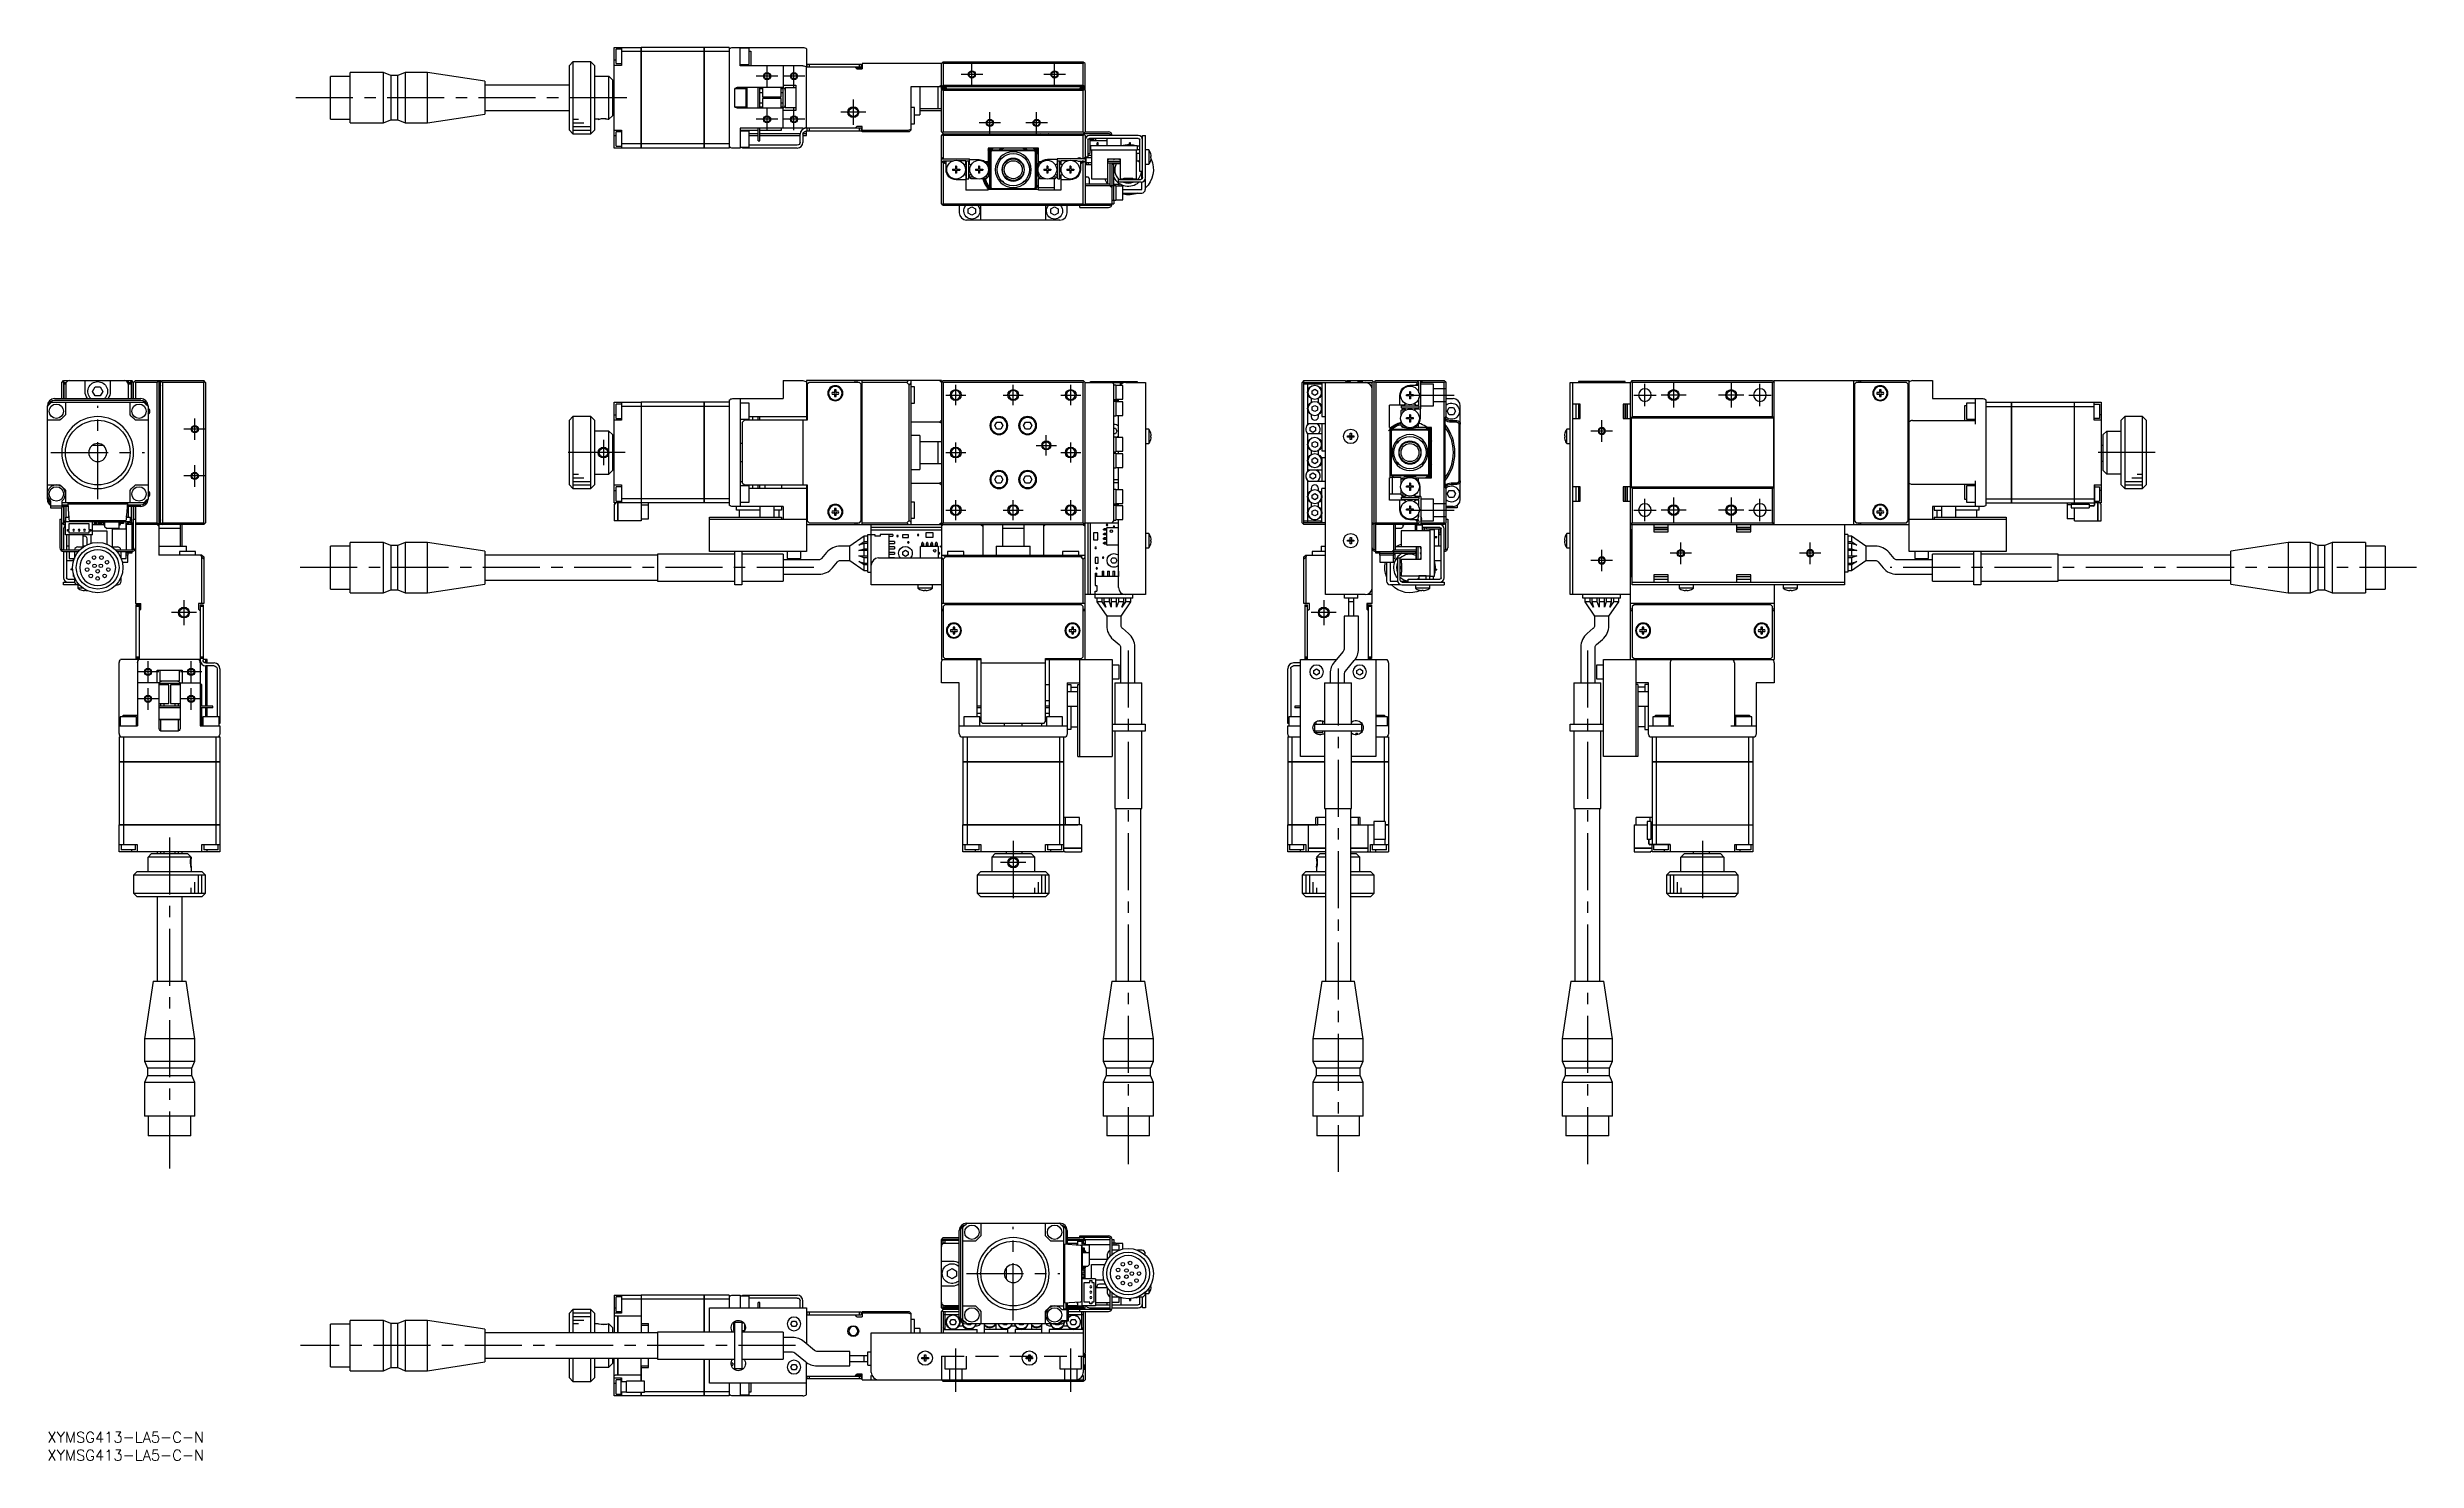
# Model space of a CAD drawing. Extents: x 0 to 659, y -8 to 385.
import ezdxf

# ---------------------------------------------------------------- set-up
doc = ezdxf.new("R2010")
doc.units = 0
doc.header["$LTSCALE"] = 0.5
doc.linetypes.add('CENTER', pattern=[50.8, 31.75, -6.35, 6.35, -6.35])
doc.linetypes.add('DASHED', pattern=[19.05, 12.7, -6.35])
for name, color, linetype in [('MSM_CENTER', 1, 'CENTER'), ('MSM_CONTINUOUS', 7, 'CONTINUOUS'), ('MSM_DASHED', 4, 'DASHED'), ('MSM_NARROW', 5, 'CONTINUOUS'), ('MSM_PART_NUMBER', 7, 'CONTINUOUS')]:
    doc.layers.add(name, color=color, linetype=linetype)
doc.styles.get("Standard").update_dxf_attribs({"font": 'txt.shx', "height": 1, "bigfont": 'bigfont.shx'})

# ---------------------------------------------------------------- blocks, each defined once
blk = doc.blocks.new('*U2')
at = {"layer": 'MSM_PART_NUMBER'}
blk.add_text('XYMSG413-LA5-C-N', height=3, dxfattribs=at).set_placement((0, -3))
blk = doc.blocks.new('*U3')
at = {"layer": 'MSM_PART_NUMBER'}
blk.add_text('XYMSG413-LA5-C-N', height=3, dxfattribs=at).set_placement((0, -8))

msp = doc.modelspace()

# ---------------------------------------------------------------- linework, layer by layer
at = {"layer": 'MSM_CENTER'}
for p, q in [((203.23, 376.98), (197.23, 376.98)), ((200.23, 373.98), (200.23, 379.98)), ((210.73, 376.98), (204.73, 376.98)), ((207.73, 373.98), (207.73, 379.98)), ((260.23, 377.48), (254.23, 377.48)), ((257.23, 374.48), (257.23, 380.48)), ((283.23, 377.48), (277.23, 377.48)), ((280.23, 374.48), (280.23, 380.48)), ((161.23, 370.98), (68.23, 370.98)), ((224.23, 370.48), (224.23, 363.48)), ((203.23, 364.98), (197.23, 364.98)), ((200.23, 361.98), (200.23, 367.98)), ((210.73, 364.98), (204.73, 364.98)), ((207.73, 361.98), (207.73, 367.98)), ((227.73, 366.98), (220.73, 366.98)), ((265.23, 363.98), (259.23, 363.98)), ((262.23, 360.98), (262.23, 366.98)), ((278.23, 363.98), (272.23, 363.98)), ((275.23, 360.98), (275.23, 366.98)), ((252.73, 285.51), (252.73, 291.11)), ((268.73, 285.51), (268.73, 291.11)), ((284.73, 285.51), (284.73, 291.11)), ((444.47, 285.21), (444.47, 291.41)), ((452.47, 291.81), (452.47, 284.81)), ((468.47, 291.81), (468.47, 284.81)), ((476.47, 285.21), (476.47, 291.41)), ((14, 259.31), (14, 285.31)), ((249.93, 288.31), (255.53, 288.31)), ((265.93, 288.31), (271.53, 288.31)), ((281.93, 288.31), (287.53, 288.31)), ((379.48, 288.31), (391.41, 288.31)), ((441.37, 288.31), (447.57, 288.31)), ((455.97, 288.31), (448.97, 288.31)), ((471.97, 288.31), (464.97, 288.31)), ((473.37, 288.31), (479.57, 288.31)), ((44, 278.81), (38, 278.81)), ((41, 275.81), (41, 281.81)), ((277.93, 271.51), (277.93, 277.11)), ((435.47, 278.31), (429.47, 278.31)), ((432.47, 275.31), (432.47, 281.31)), ((1, 272.31), (27, 272.31)), ((160.73, 272.31), (142.73, 272.31)), ((154.73, 275.81), (154.73, 268.81)), ((249.93, 272.31), (255.53, 272.31)), ((252.73, 269.51), (252.73, 275.11)), ((275.13, 274.31), (280.73, 274.31)), ((281.93, 272.31), (287.53, 272.31)), ((284.73, 269.51), (284.73, 275.11)), ((586.47, 272.31), (568.47, 272.31)), ((44, 265.81), (38, 265.81)), ((41, 262.81), (41, 268.81)), ((252.73, 253.51), (252.73, 259.11)), ((268.73, 253.51), (268.73, 259.11)), ((284.73, 253.51), (284.73, 259.11)), ((444.47, 253.21), (444.47, 259.41)), ((452.47, 259.81), (452.47, 252.81)), ((468.47, 259.81), (468.47, 252.81)), ((476.47, 253.21), (476.47, 259.41)), ((249.93, 256.31), (255.53, 256.31)), ((265.93, 256.31), (271.53, 256.31)), ((281.93, 256.31), (287.53, 256.31)), ((379.48, 256.31), (391.41, 256.31)), ((441.37, 256.31), (447.57, 256.31)), ((455.97, 256.31), (448.97, 256.31)), ((471.97, 256.31), (464.97, 256.31)), ((473.37, 256.31), (479.57, 256.31)), ((432.47, 239.31), (432.47, 245.31)), ((457.47, 244.31), (451.47, 244.31)), ((454.47, 241.31), (454.47, 247.31)), ((493.47, 244.31), (487.47, 244.31)), ((490.47, 241.31), (490.47, 247.31)), ((213.23, 240.31), (68.23, 240.31)), ((435.47, 242.31), (429.47, 242.31)), ((659.19, 240.31), (512.72, 240.31)), ((38, 231.31), (38, 224.31)), ((355.12, 231.31), (355.12, 224.31)), ((41.5, 227.81), (34.5, 227.81)), ((358.62, 227.81), (351.62, 227.81)), ((31, 211.31), (25, 211.31)), ((28, 208.31), (28, 214.31)), ((43, 211.31), (37, 211.31)), ((40, 208.31), (40, 214.31)), ((300.73, 217.31), (300.73, 72.31)), ((359.12, 212.31), (359.12, 72.31)), ((428.47, 217.31), (428.47, 72.31)), ((28, 200.81), (28, 206.81)), ((40, 200.81), (40, 206.81)), ((31, 203.81), (25, 203.81)), ((43, 203.81), (37, 203.81)), ((34, 165.31), (34, 72.31)), ((272.23, 158.31), (265.23, 158.31)), ((268.73, 164.31), (268.73, 146.31)), ((460.47, 164.31), (460.47, 146.31)), ((268.73, 31), (268.73, 57)), ((255.73, 44), (281.73, 44)), ((208.18, 24), (70.45, 24)), ((252.73, 11.11), (252.73, 23.2)), ((284.73, 11.11), (284.73, 23.2))]:
    msp.add_line(p, q, dxfattribs=at)
at = {"layer": 'MSM_CONTINUOUS'}
for p, q in [((157.73, 356.98), (157.73, 384.98)), ((157.73, 384.98), (165.23, 384.98)), ((159.73, 384.48), (158.23, 384.48)), ((158.23, 380.48), (158.23, 384.48)), ((159.73, 384.98), (159.73, 379.98)), ((165.23, 383.83), (159.73, 383.83)), ((165.23, 356.98), (165.23, 384.98)), ((165.23, 384.97), (165.24, 384.97)), ((165.23, 383.82), (165.24, 383.82)), ((165.24, 384.98), (165.24, 356.98)), ((182.73, 384.98), (165.24, 384.98)), ((182.73, 383.83), (165.24, 383.83)), ((182.73, 356.98), (182.73, 384.98)), ((182.73, 384.97), (182.74, 384.97)), ((182.73, 383.82), (182.74, 383.82)), ((182.74, 384.98), (182.74, 356.98)), ((189.73, 384.98), (182.74, 384.98)), ((189.73, 383.83), (182.74, 383.83)), ((189.73, 384.98), (189.73, 356.98)), ((190.73, 384.98), (210.23, 384.98)), ((192.73, 379.88), (192.73, 384.98)), ((195.23, 384.73), (192.73, 384.73)), ((195.23, 380.23), (195.23, 384.73)), ((195.23, 383.93), (195.73, 383.93)), ((195.73, 383.93), (195.73, 379.88)), ((211.23, 384.6), (211.23, 379.5)), ((84.23, 376.93), (78.73, 376.93)), ((78.73, 365.03), (78.73, 376.93)), ((93.53, 377.98), (84.23, 377.98)), ((84.23, 363.98), (84.23, 377.98)), ((95.53, 377.13), (93.53, 377.98)), ((93.53, 363.98), (93.53, 377.98)), ((97.53, 377.13), (95.53, 377.13)), ((95.53, 377.13), (95.53, 364.83)), ((99.53, 377.98), (97.53, 377.13)), ((97.53, 364.83), (97.53, 377.13)), ((105.73, 377.98), (99.53, 377.98)), ((99.53, 377.98), (99.53, 363.98)), ((121.73, 375.55), (105.73, 377.98)), ((105.73, 363.98), (105.73, 377.98)), ((146.23, 380.98), (145.23, 379.98)), ((145.23, 361.98), (145.23, 379.98)), ((151.23, 380.98), (146.23, 380.98)), ((146.23, 380.98), (146.23, 360.98)), ((152.23, 379.98), (151.23, 380.98)), ((151.23, 360.98), (151.23, 380.98)), ((152.23, 379.98), (152.23, 361.98)), ((152.23, 376.98), (156.23, 376.98)), ((157.23, 375.98), (156.23, 376.98)), ((156.23, 364.98), (156.23, 376.98)), ((157.23, 375.98), (157.23, 365.98)), ((157.73, 381.48), (158.23, 381.48)), ((159.73, 379.98), (157.73, 379.98)), ((158.23, 380.48), (159.73, 380.48)), ((192.73, 380.23), (195.23, 380.23)), ((210.23, 379.88), (192.73, 379.88)), ((204.73, 379.88), (204.73, 373.85)), ((211.23, 362.48), (211.23, 379.48)), ((226.43, 379.48), (211.23, 379.48)), ((211.43, 379.48), (211.43, 380.28)), ((211.43, 380.28), (226.43, 380.28)), ((211.93, 380.28), (211.93, 379.48)), ((225.23, 378.98), (224.73, 379.48)), ((226.73, 379.23), (224.98, 379.23)), ((225.23, 378.98), (226.73, 378.98)), ((225.93, 379.48), (225.93, 380.28)), ((226.43, 380.28), (226.43, 379.48)), ((226.73, 380.48), (226.73, 378.98)), ((248.73, 380.48), (226.73, 380.48)), ((248.98, 380.73), (248.73, 380.48)), ((248.73, 373.28), (248.73, 380.48)), ((249.23, 380.98), (248.98, 380.73)), ((249.23, 380.48), (248.98, 380.73)), ((249.23, 380.98), (288.23, 380.98)), ((249.23, 380.48), (249.23, 374.48)), ((288.23, 380.48), (249.23, 380.48)), ((288.48, 380.73), (288.23, 380.98)), ((288.48, 380.73), (288.23, 380.48)), ((288.23, 374.48), (288.23, 380.48)), ((288.73, 380.48), (288.48, 380.73)), ((288.73, 373.28), (288.73, 380.48)), ((121.73, 375.55), (121.73, 366.41)), ((145.23, 374.48), (121.73, 374.48)), ((157.73, 374.48), (157.23, 374.48)), ((157.73, 373.48), (157.23, 373.48)), ((157.23, 372.48), (157.73, 372.48)), ((157.73, 369.48), (157.23, 369.48)), ((191.23, 368.88), (191.23, 373.08)), ((194.43, 373.48), (191.34, 373.48)), ((192.03, 373.88), (204.43, 373.88)), ((194.43, 368.08), (194.43, 373.88)), ((194.63, 373.88), (194.63, 368.08)), ((197.73, 368.08), (197.73, 373.88)), ((198.23, 368.08), (198.23, 373.88)), ((198.93, 373.48), (198.23, 373.48)), ((198.23, 372.48), (198.93, 372.48)), ((198.93, 369.48), (198.23, 369.48)), ((198.93, 373.88), (198.93, 371.23)), ((198.93, 371.23), (204.13, 371.23)), ((198.93, 370.73), (198.93, 368.08)), ((204.13, 370.73), (198.93, 370.73)), ((204.13, 371.23), (204.13, 373.88)), ((204.63, 373.48), (204.13, 373.48)), ((204.13, 372.48), (204.63, 372.48)), ((204.13, 368.08), (204.13, 370.73)), ((204.63, 369.48), (204.13, 369.48)), ((204.23, 373.48), (204.23, 373.88)), ((204.63, 373.86), (204.63, 368.11)), ((204.64, 373.85), (204.72, 373.82)), ((204.73, 373.85), (204.64, 373.85)), ((204.73, 374.48), (208.23, 374.48)), ((208.23, 373.73), (205.23, 373.73)), ((205.23, 373.73), (205.23, 368.23)), ((208.23, 374.48), (208.23, 367.48)), ((288.73, 373.98), (240.23, 373.98)), ((240.23, 373.98), (240.23, 361.98)), ((242.73, 373.98), (242.73, 366.23)), ((247.73, 373.98), (247.73, 367.98)), ((248.73, 374.48), (248.23, 373.98)), ((248.73, 373.98), (249.23, 374.48)), ((248.73, 373.78), (250.13, 373.78)), ((249.23, 373.48), (248.73, 372.98)), ((248.83, 373.18), (248.73, 373.28)), ((248.73, 361.48), (248.73, 372.98)), ((248.83, 373.08), (248.83, 373.28)), ((249.23, 372.98), (248.98, 373.23)), ((249.83, 373.58), (249.13, 373.58)), ((249.23, 374.48), (288.23, 374.48)), ((249.23, 373.48), (288.23, 373.48)), ((288.23, 372.98), (249.23, 372.98)), ((249.23, 372.98), (249.23, 361.48)), ((250.13, 373.48), (250.13, 373.78)), ((288.73, 373.78), (287.33, 373.78)), ((287.33, 373.48), (287.33, 373.78)), ((288.33, 373.58), (287.63, 373.58)), ((288.23, 374.48), (288.73, 373.98)), ((288.48, 373.23), (288.23, 373.48)), ((288.48, 373.23), (288.23, 372.98)), ((288.23, 361.48), (288.23, 372.98)), ((288.73, 372.98), (288.48, 373.23)), ((288.63, 373.28), (288.63, 373.08)), ((288.73, 373.28), (288.63, 373.18)), ((288.73, 372.98), (288.73, 361.48)), ((78.73, 365.03), (84.23, 365.03)), ((84.23, 363.98), (93.53, 363.98)), ((93.53, 363.98), (95.53, 364.83)), ((95.53, 364.83), (97.53, 364.83)), ((97.53, 364.83), (99.53, 363.98)), ((99.53, 363.98), (105.73, 363.98)), ((105.73, 363.98), (121.73, 366.41)), ((121.73, 367.48), (145.23, 367.48)), ((153.48, 364.98), (152.23, 364.98)), ((156.23, 364.98), (155.98, 364.98)), ((156.23, 364.98), (157.23, 365.98)), ((157.23, 368.48), (157.73, 368.48)), ((157.23, 367.48), (157.73, 367.48)), ((191.34, 368.48), (194.43, 368.48)), ((204.43, 368.08), (192.03, 368.08)), ((198.23, 368.48), (198.93, 368.48)), ((204.13, 368.48), (204.63, 368.48)), ((204.23, 368.08), (204.23, 368.48)), ((204.71, 368.13), (204.64, 368.11)), ((204.73, 368.11), (204.64, 368.11)), ((204.73, 362.48), (204.73, 368.11)), ((208.23, 367.48), (204.73, 367.48)), ((205.23, 368.23), (208.23, 368.23)), ((224.73, 362.48), (225.23, 362.98)), ((226.73, 362.98), (225.23, 362.98)), ((226.73, 361.48), (226.73, 362.98)), ((241.23, 368.23), (240.23, 368.23)), ((240.23, 363.73), (241.23, 363.73)), ((241.23, 363.73), (241.23, 368.23)), ((241.23, 366.23), (242.73, 366.23)), ((242.73, 367.98), (248.73, 367.98)), ((242.73, 367.48), (248.73, 367.48)), ((145.23, 361.98), (146.23, 360.98)), ((146.23, 360.98), (151.23, 360.98)), ((151.23, 360.98), (152.23, 361.98)), ((157.73, 361.98), (159.73, 361.98)), ((157.73, 360.48), (158.23, 360.48)), ((165.23, 356.98), (157.73, 356.98)), ((159.73, 361.48), (158.23, 361.48)), ((158.23, 357.48), (158.23, 361.48)), ((158.23, 357.48), (159.73, 357.48)), ((159.73, 361.98), (159.73, 356.98)), ((165.23, 358.14), (159.73, 358.14)), ((165.23, 358.14), (165.24, 358.14)), ((165.23, 356.99), (165.24, 356.99)), ((182.73, 358.14), (165.24, 358.14)), ((182.73, 356.98), (165.24, 356.98)), ((182.73, 358.14), (182.74, 358.14)), ((182.73, 356.99), (182.74, 356.99)), ((189.73, 358.14), (182.74, 358.14)), ((189.73, 356.98), (182.74, 356.98)), ((192.73, 356.98), (190.73, 356.98)), ((192.73, 362.48), (192.73, 356.98)), ((210.23, 362.48), (192.73, 362.48)), ((192.73, 361.98), (197.73, 361.98)), ((195.23, 361.73), (192.73, 361.73)), ((192.73, 357.23), (195.23, 357.23)), ((193.43, 356.98), (193.43, 357.23)), ((208.63, 356.98), (193.43, 356.98)), ((193.93, 357.23), (193.93, 356.98)), ((195.23, 357.23), (195.23, 361.73)), ((197.73, 360.98), (195.23, 360.98)), ((195.23, 360.48), (197.73, 360.48)), ((208.63, 357.78), (195.23, 357.78)), ((197.73, 358.98), (197.73, 362.48)), ((197.73, 358.98), (198.23, 358.98)), ((198.23, 358.98), (198.23, 362.48)), ((198.23, 361.98), (204.23, 361.98)), ((209.43, 360.98), (198.23, 360.98)), ((198.23, 360.48), (209.43, 360.48)), ((204.23, 361.98), (204.23, 362.48)), ((209.43, 358.58), (209.43, 360.88)), ((211.23, 360.98), (210.23, 360.98)), ((210.23, 360.88), (210.23, 358.58)), ((210.23, 360.48), (211.23, 360.48)), ((226.43, 362.48), (211.03, 362.48)), ((226.43, 361.68), (211.03, 361.68)), ((211.23, 360.48), (211.23, 361.68)), ((211.43, 361.68), (211.43, 362.48)), ((211.93, 362.48), (211.93, 361.68)), ((225.93, 361.68), (225.93, 362.48)), ((226.43, 362.48), (226.43, 361.68)), ((226.73, 361.98), (239.62, 361.98)), ((239.73, 361.48), (226.73, 361.48)), ((239.12, 361.48), (239.62, 361.98)), ((239.62, 361.98), (240.23, 362.29)), ((240.23, 361.98), (239.73, 361.48)), ((248.73, 361.48), (249.23, 360.98)), ((248.98, 360.73), (248.73, 360.48)), ((248.73, 341.48), (248.73, 360.48)), ((248.98, 361.23), (249.23, 361.48)), ((248.98, 360.73), (249.23, 360.98)), ((249.23, 360.48), (248.98, 360.73)), ((249.23, 361.48), (288.23, 361.48)), ((249.23, 360.98), (288.23, 360.98)), ((249.23, 360.48), (249.23, 353.98)), ((288.23, 360.48), (249.23, 360.48)), ((258.73, 360.98), (259.08, 360.63)), ((259.08, 360.63), (278.38, 360.63)), ((275.73, 356.98), (261.73, 356.98)), ((261.73, 356.98), (261.73, 351.69)), ((262.23, 355.68), (262.53, 355.98)), ((262.73, 356.18), (262.53, 355.98)), ((262.53, 355.98), (262.53, 345.98)), ((262.73, 356.18), (263.03, 356.48)), ((274.73, 356.18), (262.73, 356.18)), ((263.03, 356.48), (274.43, 356.48)), ((274.43, 356.48), (274.73, 356.18)), ((274.93, 355.98), (274.73, 356.18)), ((274.93, 345.98), (274.93, 355.98)), ((274.93, 355.98), (275.23, 355.68)), ((275.73, 351.69), (275.73, 356.98)), ((278.38, 360.63), (278.73, 360.98)), ((288.23, 361.48), (288.48, 361.23)), ((288.23, 360.98), (288.48, 361.23)), ((295.53, 360.98), (288.23, 360.98)), ((288.23, 360.98), (288.48, 360.73)), ((288.48, 360.73), (288.23, 360.48)), ((288.23, 353.98), (288.23, 360.48)), ((288.48, 361.23), (288.73, 361.48)), ((288.73, 360.48), (288.48, 360.73)), ((288.73, 361.48), (295.23, 361.48)), ((288.73, 360.48), (288.73, 341.48)), ((288.73, 359.91), (288.9, 359.91)), ((288.73, 359.41), (288.73, 359.41)), ((289.53, 359.28), (289.53, 354.48)), ((290.03, 359.48), (289.58, 359.48)), ((289.63, 359.48), (289.63, 359.54)), ((303.53, 360.48), (289.93, 360.48)), ((303.53, 359.68), (289.93, 359.68)), ((290.03, 359.48), (290.03, 355.48)), ((290.03, 359.41), (291.13, 359.41)), ((294.73, 358.98), (290.03, 358.98)), ((290.23, 357.68), (290.23, 356.48)), ((290.23, 357.68), (303.23, 357.68)), ((290.23, 356.48), (303.23, 356.48)), ((290.48, 356.48), (290.48, 348.48)), ((291.13, 359.41), (291.13, 358.98)), ((291.63, 359.68), (291.63, 358.98)), ((292.1, 357.68), (292.1, 358.48)), ((292.35, 358.48), (292.1, 358.48)), ((292.35, 357.68), (292.35, 358.48)), ((294.73, 359.68), (294.73, 357.68)), ((295.73, 360.48), (295.73, 360.78)), ((298.73, 357.68), (298.73, 359.68)), ((301.1, 357.68), (301.1, 358.48)), ((301.35, 358.48), (301.1, 358.48)), ((301.35, 357.68), (301.35, 358.48)), ((302.98, 348.48), (302.98, 356.48)), ((303.23, 357.68), (303.23, 356.48)), ((303.93, 357.48), (303.23, 357.48)), ((303.93, 356.48), (303.23, 356.48)), ((303.93, 350.48), (303.93, 359.28)), ((304.73, 360.48), (305.53, 360.48)), ((304.73, 348.78), (304.73, 360.48)), ((305.53, 348.68), (305.53, 360.48)), ((306.43, 356.48), (305.53, 356.48)), ((306.43, 356.48), (306.43, 352.48)), ((248.73, 354.48), (249.23, 353.98)), ((248.73, 353.98), (256.53, 353.98)), ((248.98, 353.23), (248.73, 352.98)), ((248.98, 353.23), (249.23, 353.48)), ((249.23, 352.98), (248.98, 353.23)), ((249.23, 353.48), (252.11, 353.48)), ((249.53, 352.98), (249.23, 352.98)), ((249.23, 352.98), (249.23, 341.48)), ((250.03, 353.33), (249.53, 352.98)), ((249.53, 352.98), (250.03, 352.48)), ((250.03, 350.98), (250.03, 353.48)), ((251.83, 351.13), (252.62, 351.13)), ((251.83, 351.13), (251.83, 350.84)), ((251.83, 350.84), (252.62, 350.84)), ((252.36, 351.13), (252.36, 350.84)), ((252.97, 351.98), (252.68, 351.98)), ((252.68, 351.98), (252.68, 351.19)), ((252.68, 351.45), (252.97, 351.45)), ((252.68, 350.78), (252.68, 349.98)), ((252.68, 350.51), (252.97, 350.51)), ((252.97, 349.98), (252.68, 349.98)), ((252.97, 351.98), (252.97, 351.19)), ((252.97, 350.78), (252.97, 349.98)), ((253.03, 351.13), (253.83, 351.13)), ((253.03, 350.84), (253.83, 350.84)), ((253.3, 350.84), (253.3, 351.13)), ((255.53, 353.48), (253.54, 353.48)), ((253.83, 351.13), (253.83, 350.84)), ((255.27, 352.38), (255.53, 352.53)), ((255.53, 349.43), (255.27, 349.58)), ((255.53, 352.53), (255.53, 353.48)), ((255.53, 349.43), (255.53, 345.28)), ((255.73, 348.48), (255.73, 353.48)), ((255.73, 353.48), (256.33, 353.48)), ((256.33, 348.48), (256.33, 353.48)), ((256.53, 352.53), (256.53, 353.98)), ((256.53, 353.78), (259.23, 353.78)), ((256.53, 352.53), (256.75, 352.4)), ((256.82, 349.6), (256.53, 349.43)), ((256.53, 348.98), (256.53, 349.43)), ((258.23, 351.13), (259.02, 351.13)), ((258.23, 351.13), (258.23, 350.84)), ((258.23, 350.84), (259.02, 350.84)), ((258.76, 351.13), (258.76, 350.84)), ((259.37, 351.98), (259.08, 351.98)), ((259.08, 351.98), (259.08, 351.19)), ((259.08, 351.45), (259.37, 351.45)), ((259.08, 350.78), (259.08, 349.98)), ((259.08, 350.51), (259.37, 350.51)), ((259.37, 349.98), (259.08, 349.98)), ((259.37, 351.98), (259.37, 351.19)), ((259.37, 350.78), (259.37, 349.98)), ((259.43, 351.13), (260.23, 351.13)), ((259.43, 350.84), (260.23, 350.84)), ((259.7, 350.84), (259.7, 351.13)), ((260.23, 351.13), (260.23, 350.84)), ((260.82, 353.28), (261.73, 353.28)), ((261.73, 352.78), (261.37, 352.78)), ((261.73, 350.27), (261.73, 348.98)), ((262.23, 346.28), (262.23, 355.68)), ((265.86, 352.29), (265.93, 352.36)), ((265.93, 349.61), (265.86, 349.67)), ((265.93, 352.42), (265.93, 352.36)), ((265.93, 349.61), (265.93, 349.54)), ((267.67, 353.95), (267.66, 353.95)), ((275.23, 355.68), (275.23, 346.28)), ((275.73, 353.28), (276.63, 353.28)), ((276.08, 352.78), (275.73, 352.78)), ((275.73, 348.98), (275.73, 350.27)), ((277.23, 351.13), (278.02, 351.13)), ((277.23, 351.13), (277.23, 350.84)), ((277.23, 350.84), (278.02, 350.84)), ((277.76, 351.13), (277.76, 350.84)), ((278.37, 351.98), (278.08, 351.98)), ((278.08, 351.98), (278.08, 351.19)), ((278.08, 351.45), (278.37, 351.45)), ((278.08, 350.78), (278.08, 349.98)), ((278.08, 350.51), (278.37, 350.51)), ((278.37, 349.98), (278.08, 349.98)), ((280.93, 353.78), (278.23, 353.78)), ((278.37, 351.98), (278.37, 351.19)), ((278.37, 350.78), (278.37, 349.98)), ((278.43, 351.13), (279.23, 351.13)), ((278.43, 350.84), (279.23, 350.84)), ((278.7, 350.84), (278.7, 351.13)), ((279.23, 351.13), (279.23, 350.84)), ((280.63, 349.6), (280.93, 349.43)), ((280.93, 352.53), (280.7, 352.4)), ((288.73, 353.98), (280.93, 353.98)), ((280.93, 353.98), (280.93, 352.53)), ((280.93, 349.43), (280.93, 348.98)), ((281.13, 348.48), (281.13, 353.48)), ((281.13, 353.48), (281.73, 353.48)), ((281.73, 348.48), (281.73, 353.48)), ((283.91, 353.48), (281.93, 353.48)), ((281.93, 353.48), (281.93, 352.53)), ((281.93, 352.53), (282.19, 352.38)), ((282.19, 349.58), (281.93, 349.43)), ((281.93, 349.43), (281.93, 345.28)), ((283.63, 351.13), (284.42, 351.13)), ((283.63, 351.13), (283.63, 350.84)), ((283.63, 350.84), (284.42, 350.84)), ((284.16, 351.13), (284.16, 350.84)), ((284.77, 351.98), (284.48, 351.98)), ((284.48, 351.98), (284.48, 351.19)), ((284.48, 351.45), (284.77, 351.45)), ((284.48, 350.78), (284.48, 349.98)), ((284.48, 350.51), (284.77, 350.51)), ((284.77, 349.98), (284.48, 349.98)), ((284.77, 351.98), (284.77, 351.19)), ((284.77, 350.78), (284.77, 349.98)), ((284.83, 351.13), (285.63, 351.13)), ((284.83, 350.84), (285.63, 350.84)), ((285.1, 350.84), (285.1, 351.13)), ((286.47, 353.48), (285.34, 353.48)), ((285.63, 351.13), (285.63, 350.84)), ((287.43, 353.28), (287.43, 350.98)), ((287.43, 352.48), (287.93, 352.98)), ((287.93, 352.98), (287.48, 353.3)), ((287.79, 353.48), (288.23, 353.48)), ((288.23, 352.98), (287.93, 352.98)), ((288.23, 353.98), (288.73, 354.48)), ((288.23, 353.48), (288.48, 353.23)), ((288.48, 353.23), (288.23, 352.98)), ((288.23, 341.48), (288.23, 352.98)), ((288.73, 352.98), (288.48, 353.23)), ((289.53, 354.48), (288.73, 354.48)), ((288.73, 354.41), (290.33, 354.41)), ((290.48, 352.91), (288.73, 352.91)), ((288.73, 352.41), (290.48, 352.41)), ((288.93, 354.41), (288.93, 352.91)), ((289.13, 352.41), (289.13, 352.91)), ((289.53, 355.48), (290.03, 355.48)), ((289.53, 354.98), (290.48, 354.98)), ((290.33, 354.91), (289.53, 354.91)), ((289.63, 352.41), (289.63, 352.91)), ((294.98, 353.98), (294.98, 346.98)), ((294.98, 353.98), (298.48, 353.98)), ((298.48, 353.28), (294.98, 353.28)), ((298.48, 352.78), (294.98, 352.78)), ((295.73, 346.48), (295.73, 352.78)), ((296.23, 341.48), (296.23, 352.69)), ((296.23, 352.48), (296.73, 352.48)), ((298.48, 352.63), (296.73, 352.63)), ((296.73, 342.48), (296.73, 352.48)), ((298.48, 353.98), (298.48, 348.48)), ((303.03, 355.48), (302.98, 355.43)), ((302.98, 353.53), (303.03, 353.48)), ((303.93, 355.48), (303.03, 355.48)), ((303.03, 355.48), (303.03, 353.48)), ((303.03, 353.48), (303.93, 353.48)), ((304.73, 350.48), (303.93, 350.48)), ((304.48, 348.35), (304.48, 350.48)), ((305.53, 352.48), (306.43, 352.48)), ((307, 355.37), (307, 355.37)), ((307, 354.66), (307.12, 354.66)), ((307, 354.3), (307, 354.66)), ((307.12, 354.3), (307, 354.3)), ((307, 353.59), (307, 353.59)), ((255.53, 348.18), (252.83, 348.18)), ((261.73, 345.28), (255.53, 345.28)), ((255.73, 348.48), (256.33, 348.48)), ((256.53, 348.98), (257.57, 348.98)), ((257.03, 348.48), (256.53, 348.98)), ((258.51, 348.48), (257.03, 348.48)), ((261.23, 348.48), (259.94, 348.48)), ((260.89, 348.98), (261.73, 348.98)), ((261.73, 348.98), (261.23, 348.48)), ((261.73, 345.28), (261.73, 345.48)), ((275.73, 345.48), (261.73, 345.48)), ((262.53, 345.98), (262.23, 346.28)), ((262.53, 345.98), (262.73, 345.78)), ((263.03, 345.48), (262.73, 345.78)), ((262.73, 345.78), (274.73, 345.78)), ((265.56, 347.78), (265.75, 347.78)), ((265.98, 347.56), (265.75, 347.78)), ((265.98, 347.56), (265.81, 347.56)), ((265.98, 347.42), (265.98, 347.56)), ((265.98, 347.42), (265.98, 347.42)), ((267.66, 348.02), (267.66, 348.02)), ((271.7, 347.78), (271.48, 347.56)), ((271.48, 347.56), (271.48, 347.42)), ((271.65, 347.56), (271.48, 347.56)), ((271.7, 347.78), (271.89, 347.78)), ((274.73, 345.78), (274.43, 345.48)), ((274.73, 345.78), (274.93, 345.98)), ((275.23, 346.28), (274.93, 345.98)), ((275.68, 348.48), (275.68, 345.48)), ((277.51, 348.48), (275.68, 348.48)), ((275.68, 345.98), (280.18, 345.98)), ((276.23, 348.48), (275.73, 348.98)), ((275.73, 348.98), (276.57, 348.98)), ((275.73, 345.28), (275.73, 345.48)), ((281.93, 345.28), (275.73, 345.28)), ((280.43, 348.48), (278.94, 348.48)), ((279.89, 348.98), (280.93, 348.98)), ((280.18, 345.28), (280.18, 348.48)), ((280.93, 348.98), (280.43, 348.48)), ((281.13, 348.48), (281.73, 348.48)), ((284.63, 348.18), (281.93, 348.18)), ((288.73, 348.98), (289.39, 348.98)), ((295.73, 346.98), (288.73, 346.98)), ((297.23, 346.48), (288.73, 346.48)), ((288.92, 348.98), (288.92, 349.09)), ((289.46, 348.95), (289.78, 348.63)), ((289.81, 348.56), (289.81, 346.98)), ((290.48, 348.48), (294.98, 348.48)), ((295.73, 346.48), (296.23, 345.98)), ((298.23, 346.88), (296.73, 346.88)), ((297.23, 346.48), (297.23, 342.48)), ((299.23, 346.38), (297.23, 346.38)), ((298.03, 347.48), (298.03, 348.28)), ((298.03, 348.28), (304.23, 348.28)), ((304.33, 347.48), (298.03, 347.48)), ((298.23, 346.38), (298.23, 346.88)), ((298.48, 348.48), (299.48, 348.48)), ((299.23, 342.58), (299.23, 346.38)), ((299.23, 345.48), (304.48, 345.48)), ((299.23, 344.48), (304.48, 344.48)), ((299.48, 348.58), (301.98, 348.58)), ((299.48, 348.48), (299.48, 348.58)), ((300.28, 348.58), (300.28, 348.48)), ((300.28, 348.48), (301.18, 348.48)), ((300.65, 348.58), (300.65, 348.48)), ((300.8, 348.58), (300.8, 348.48)), ((301.18, 348.58), (301.18, 348.48)), ((301.98, 348.48), (301.98, 348.58)), ((301.98, 348.48), (302.98, 348.48)), ((304.48, 345.48), (304.48, 347.49)), ((305.48, 348.34), (305.48, 345.48)), ((248.73, 341.48), (248.98, 341.23)), ((248.98, 341.23), (249.23, 341.48)), ((249.23, 340.98), (248.98, 341.23)), ((249.23, 341.48), (288.23, 341.48)), ((288.23, 340.98), (249.23, 340.98)), ((253.73, 340.98), (253.73, 338.98)), ((259.73, 336.98), (255.73, 336.98)), ((256.23, 340.06), (257.23, 340.64)), ((256.23, 338.9), (256.23, 340.06)), ((257.23, 338.33), (256.23, 338.9)), ((257.23, 340.64), (258.23, 340.06)), ((258.23, 338.9), (257.23, 338.33)), ((258.23, 340.06), (258.23, 338.9)), ((259.73, 336.98), (259.73, 340.98)), ((277.73, 336.98), (259.73, 336.98)), ((277.73, 340.98), (277.73, 336.98)), ((281.73, 336.98), (277.73, 336.98)), ((279.23, 340.06), (280.23, 340.64)), ((279.23, 338.9), (279.23, 340.06)), ((280.23, 338.33), (279.23, 338.9)), ((280.23, 340.64), (281.23, 340.06)), ((281.23, 338.9), (280.23, 338.33)), ((281.23, 340.06), (281.23, 338.9)), ((283.73, 338.98), (283.73, 340.98)), ((287.23, 340.48), (287.23, 340.98)), ((287.23, 340.48), (295.23, 340.48)), ((288.23, 341.48), (288.48, 341.23)), ((288.48, 341.23), (288.23, 340.98)), ((295.53, 340.98), (288.23, 340.98)), ((288.48, 341.23), (288.73, 341.48)), ((288.73, 341.48), (296.73, 341.48)), ((295.73, 341.18), (295.73, 341.48)), ((296.23, 342.48), (297.23, 342.48)), ((296.73, 342.48), (296.73, 341.48)), ((297.23, 342.58), (299.23, 342.58)), ((4, 291.81), (4.5, 292.31)), ((4, 287.31), (4, 291.81)), ((4.25, 292.06), (4.5, 291.81)), ((4.5, 292.31), (4.5, 287.31)), ((4.5, 292.31), (23.5, 292.31)), ((4.7, 291.81), (5.23, 291.81)), ((4.7, 287.31), (4.7, 291.81)), ((5.1, 291.31), (4.7, 291.31)), ((5.1, 291.31), (5.1, 287.31)), ((5.5, 292.31), (5.5, 292.11)), ((10.5, 289.31), (10.5, 292.31)), ((12.56, 289.31), (13.28, 290.56)), ((13.28, 290.56), (14.72, 290.56)), ((14.72, 290.56), (15.44, 289.31)), ((17.5, 292.31), (17.5, 289.31)), ((22.5, 292.31), (22.5, 291.31)), ((22.5, 291.81), (23.3, 291.81)), ((23.3, 291.31), (22.5, 291.31)), ((22.5, 291.31), (22.5, 287.31)), ((23.5, 291.81), (23, 292.31)), ((23.3, 291.81), (23.3, 287.31)), ((24, 291.81), (23.5, 292.31)), ((23.5, 291.81), (23.75, 292.06)), ((23.5, 287.31), (23.5, 291.81)), ((24.5, 292.31), (24, 291.81)), ((24, 287.31), (24, 291.81)), ((24.25, 292.06), (24.5, 291.81)), ((24.5, 292.31), (31.7, 292.31)), ((30.5, 291.81), (24.5, 291.81)), ((24.5, 291.81), (24.5, 287.31)), ((30.5, 291.81), (31, 292.31)), ((30.5, 252.81), (30.5, 291.81)), ((31, 292.31), (31, 243.81)), ((31.2, 292.31), (31.2, 290.91)), ((31.5, 290.91), (31.2, 290.91)), ((31.4, 291.91), (31.4, 291.21)), ((32, 292.31), (31.5, 291.81)), ((31.5, 252.81), (31.5, 291.81)), ((31.7, 292.31), (31.8, 292.21)), ((31.7, 292.21), (31.9, 292.21)), ((31.75, 292.06), (32, 291.81)), ((32, 292.31), (43.5, 292.31)), ((43.5, 291.81), (32, 291.81)), ((32, 291.81), (32, 252.81)), ((44, 291.81), (43.5, 292.31)), ((43.5, 291.81), (43.75, 292.06)), ((43.5, 252.81), (43.5, 291.81)), ((44, 291.81), (44, 252.81)), ((204.73, 292.31), (210.23, 292.31)), ((204.73, 292.31), (204.73, 287.31)), ((211.23, 292.31), (211.23, 281.31)), ((248.73, 292.31), (211.23, 292.31)), ((211.93, 291.81), (211.43, 291.31)), ((211.43, 291.31), (211.43, 281.31)), ((225.93, 291.81), (211.93, 291.81)), ((224.73, 291.81), (224.73, 292.31)), ((225.23, 292.31), (225.23, 291.81)), ((226.43, 291.31), (225.93, 291.81)), ((226.43, 253.31), (226.43, 291.31)), ((226.73, 252.31), (226.73, 292.31)), ((239.12, 291.81), (226.73, 291.81)), ((239.12, 291.81), (239.62, 292.31)), ((239.73, 291.19), (239.12, 291.81)), ((240.23, 291.69), (239.73, 291.19)), ((239.73, 253.42), (239.73, 291.19)), ((240.23, 292.31), (240.23, 252.31)), ((241.23, 290.56), (240.23, 290.56)), ((241.23, 286.06), (241.23, 290.56)), ((248.23, 292.31), (248.73, 291.81)), ((248.73, 292.31), (248.73, 214.81)), ((248.73, 291.81), (248.98, 292.06)), ((248.98, 292.06), (249.23, 292.31)), ((249.23, 291.81), (248.98, 292.06)), ((249.23, 292.31), (288.23, 292.31)), ((249.23, 291.81), (249.23, 252.81)), ((288.23, 291.81), (249.23, 291.81)), ((288.23, 292.31), (288.48, 292.06)), ((288.48, 292.06), (288.23, 291.81)), ((288.23, 252.81), (288.23, 291.81)), ((288.48, 292.06), (288.73, 291.81)), ((288.73, 214.81), (288.73, 291.81)), ((288.73, 291.81), (299.48, 291.81)), ((290.23, 291.81), (290.23, 292.11)), ((290.23, 292.11), (303.23, 292.11)), ((296.73, 291.31), (296.23, 291.81)), ((296.73, 253.31), (296.73, 291.31)), ((297.23, 291.06), (296.73, 291.06)), ((297.23, 291.06), (297.23, 287.06)), ((299.23, 290.96), (297.23, 290.96)), ((298.48, 291.81), (298.48, 291.07)), ((299.23, 287.16), (299.23, 290.96)), ((299.48, 291.73), (299.48, 291.81)), ((300.03, 291.81), (305.53, 291.81)), ((303.23, 292.11), (303.23, 291.81)), ((305.53, 291.81), (305.53, 232.81)), ((349.62, 292.31), (349.12, 291.81)), ((349.12, 252.81), (349.12, 291.81)), ((349.37, 292.06), (349.62, 291.81)), ((349.62, 292.31), (361.12, 292.31)), ((349.62, 291.81), (368.62, 291.81)), ((349.62, 252.81), (349.62, 291.81)), ((354.62, 291.31), (349.62, 291.31)), ((350.62, 291.81), (350.62, 280.13)), ((354.12, 291.81), (354.62, 291.31)), ((354.62, 291.81), (354.62, 282.31)), ((355.62, 232.81), (355.62, 291.81)), ((361.37, 292.06), (361.12, 292.31)), ((361.12, 291.81), (361.37, 292.06)), ((361.22, 292.21), (361.42, 292.21)), ((361.32, 292.21), (361.42, 292.31)), ((361.62, 291.81), (361.37, 292.06)), ((361.42, 292.31), (368.62, 292.31)), ((361.72, 291.81), (361.72, 291.91)), ((361.92, 292.31), (361.92, 291.81)), ((362.12, 292.31), (362.62, 291.81)), ((362.12, 291.81), (362.12, 292.31)), ((364.62, 292.11), (364.62, 291.81)), ((365.82, 292.11), (364.62, 292.11)), ((365.82, 292.11), (365.82, 291.81)), ((369.12, 291.81), (368.62, 292.31)), ((368.62, 291.81), (368.87, 292.06)), ((368.62, 230.31), (368.62, 291.81)), ((369.12, 291.81), (369.62, 292.31)), ((369.12, 252.81), (369.12, 291.81)), ((369.37, 292.06), (369.62, 291.81)), ((369.62, 292.31), (388.62, 292.31)), ((369.62, 291.81), (369.62, 252.81)), ((381.12, 291.81), (369.62, 291.81)), ((379.12, 291.01), (381.62, 291.01)), ((381.12, 291.51), (380.62, 291.01)), ((381.62, 291.81), (381.12, 292.31)), ((381.12, 291.81), (381.37, 292.06)), ((381.12, 291.51), (381.12, 291.81)), ((381.47, 291.01), (381.12, 291.51)), ((381.62, 288.92), (381.62, 291.81)), ((382.12, 284.51), (382.12, 292.31)), ((382.62, 292.31), (382.12, 291.81)), ((388.62, 291.81), (382.12, 291.81)), ((388.87, 292.06), (388.62, 292.31)), ((388.62, 291.81), (388.87, 292.06)), ((388.62, 252.81), (388.62, 291.81)), ((388.87, 292.06), (389.12, 291.81)), ((389.12, 291.81), (389.12, 282.31)), ((423.67, 232.81), (423.67, 291.81)), ((423.67, 291.81), (440.47, 291.81)), ((424.47, 232.81), (424.47, 291.81)), ((425.97, 292.11), (425.97, 291.81)), ((438.97, 292.11), (425.97, 292.11)), ((438.97, 291.81), (438.97, 292.11)), ((440.47, 291.81), (440.72, 292.06)), ((440.47, 214.81), (440.47, 291.81)), ((440.72, 292.06), (440.97, 292.31)), ((440.72, 292.06), (440.97, 291.81)), ((440.97, 292.31), (479.97, 292.31)), ((440.97, 291.81), (440.97, 282.31)), ((479.97, 291.81), (440.97, 291.81)), ((479.97, 292.31), (480.47, 291.81)), ((479.97, 291.81), (480.22, 292.06)), ((479.97, 282.31), (479.97, 291.81)), ((480.47, 252.31), (480.47, 292.31)), ((480.47, 292.31), (517.97, 292.31)), ((502.47, 292.31), (502.47, 252.31)), ((503.27, 291.81), (502.77, 291.31)), ((502.77, 291.31), (502.77, 253.31)), ((517.27, 291.81), (503.27, 291.81)), ((503.97, 292.31), (503.97, 291.81)), ((504.47, 292.31), (504.47, 291.81)), ((517.77, 291.31), (517.27, 291.81)), ((517.77, 253.31), (517.77, 291.31)), ((517.97, 244.81), (517.97, 292.31)), ((518.97, 292.31), (524.47, 292.31)), ((524.47, 292.31), (524.47, 287.31)), ((0, 259.31), (0, 285.31)), ((1.15, 286.31), (26.85, 286.31)), ((2, 287.31), (26, 287.31)), ((2, 286.92), (26, 286.92)), ((5, 286.31), (5, 282.81)), ((13.28, 288.06), (12.56, 289.31)), ((14.72, 288.06), (13.28, 288.06)), ((15.44, 289.31), (14.72, 288.06)), ((23, 282.81), (23, 286.31)), ((28, 285.31), (28, 259.31)), ((157.73, 258.31), (157.73, 286.31)), ((157.73, 286.31), (165.23, 286.31)), ((158.23, 281.81), (158.23, 285.81)), ((159.73, 285.81), (158.23, 285.81)), ((159.73, 286.31), (159.73, 281.31)), ((165.23, 285.15), (159.73, 285.15)), ((165.23, 286.31), (165.23, 253.31)), ((165.23, 286.3), (165.24, 286.3)), ((165.23, 285.15), (165.24, 285.15)), ((165.24, 286.31), (165.24, 254.31)), ((182.73, 286.31), (165.24, 286.31)), ((182.73, 285.15), (165.24, 285.15)), ((182.73, 258.31), (182.73, 286.31)), ((182.73, 286.3), (182.74, 286.3)), ((182.73, 285.15), (182.74, 285.15)), ((189.73, 286.31), (182.74, 286.31)), ((182.74, 286.31), (182.74, 258.31)), ((189.73, 285.15), (182.74, 285.15)), ((189.73, 286.92), (189.73, 257.69)), ((190.73, 287.31), (204.73, 287.31)), ((192.73, 287.31), (192.73, 257.31)), ((195.23, 286.06), (192.73, 286.06)), ((195.23, 281.56), (195.23, 286.06)), ((218.99, 289.05), (218.31, 289.05)), ((218.31, 288.57), (218.99, 288.57)), ((218.99, 289.72), (218.99, 289.05)), ((218.99, 288.57), (218.99, 287.89)), ((219.47, 289.05), (219.47, 289.72)), ((220.15, 289.05), (219.47, 289.05)), ((219.47, 288.57), (220.15, 288.57)), ((219.47, 287.89), (219.47, 288.57)), ((240.23, 286.06), (241.23, 286.06)), ((296.73, 287.06), (297.23, 287.06)), ((296.73, 286.81), (298.03, 286.81)), ((297.23, 286.56), (296.73, 286.56)), ((297.23, 287.16), (299.23, 287.16)), ((297.23, 286.56), (297.23, 282.56)), ((299.23, 286.46), (297.23, 286.46)), ((298.03, 286.46), (298.03, 287.16)), ((299.23, 282.66), (299.23, 286.46)), ((351.62, 287.32), (351.62, 286.29)), ((351.87, 289.49), (352.62, 289.92)), ((351.87, 288.62), (351.87, 289.49)), ((352.62, 288.19), (351.87, 288.62)), ((351.87, 284.99), (352.62, 285.42)), ((351.87, 284.12), (351.87, 284.99)), ((352.62, 283.69), (351.87, 284.12)), ((352.62, 289.92), (353.37, 289.49)), ((353.37, 288.62), (352.62, 288.19)), ((352.62, 285.42), (353.37, 284.99)), ((353.37, 284.12), (352.62, 283.69)), ((353.37, 289.49), (353.37, 288.62)), ((353.37, 284.99), (353.37, 284.12)), ((353.62, 286.29), (353.62, 287.32)), ((377.57, 285.51), (373.42, 285.51)), ((373.42, 279.31), (373.42, 285.51)), ((376.32, 285.51), (376.32, 288.21)), ((376.62, 285.31), (376.62, 284.71)), ((376.62, 285.31), (381.62, 285.31)), ((376.62, 284.71), (381.62, 284.71)), ((376.62, 284.01), (377.12, 284.51)), ((376.62, 282.52), (376.62, 284.01)), ((377.12, 284.51), (377.12, 283.47)), ((377.12, 284.51), (377.57, 284.51)), ((377.57, 285.51), (377.72, 285.77)), ((377.74, 284.21), (377.57, 284.51)), ((378.91, 288.35), (378.12, 288.35)), ((378.12, 288.06), (378.12, 288.35)), ((378.91, 288.06), (378.12, 288.06)), ((378.65, 288.35), (378.65, 288.06)), ((379.26, 289.21), (378.97, 289.21)), ((378.97, 289.21), (378.97, 288.41)), ((379.26, 288.68), (378.97, 288.68)), ((378.97, 288), (378.97, 287.21)), ((378.97, 287.74), (379.26, 287.74)), ((379.26, 287.21), (378.97, 287.21)), ((379.26, 289.21), (379.26, 288.41)), ((379.26, 288), (379.26, 287.21)), ((380.12, 288.35), (379.32, 288.35)), ((380.12, 288.06), (379.32, 288.06)), ((379.59, 288.35), (379.59, 288.06)), ((380.12, 288.06), (380.12, 288.35)), ((380.52, 285.77), (380.67, 285.51)), ((380.67, 284.51), (380.54, 284.28)), ((380.67, 285.51), (381.62, 285.51)), ((380.67, 284.51), (382.12, 284.51)), ((381.62, 285.51), (381.62, 287.49)), ((381.62, 285.31), (381.62, 284.71)), ((381.92, 284.51), (381.92, 281.81)), ((389.12, 287.31), (391.12, 287.31)), ((389.46, 283.81), (390.04, 284.81)), ((390.04, 282.81), (389.46, 283.81)), ((390.04, 284.81), (391.19, 284.81)), ((391.19, 284.81), (391.77, 283.81)), ((391.77, 283.81), (391.19, 282.81)), ((393.12, 259.31), (393.12, 285.31)), ((426.47, 285.81), (424.47, 285.81)), ((425.27, 285.81), (425.27, 281.81)), ((425.97, 285.81), (425.97, 281.81)), ((426.47, 281.81), (426.47, 285.81)), ((438.47, 285.81), (438.47, 281.81)), ((440.47, 285.81), (438.47, 285.81)), ((438.97, 281.81), (438.97, 285.81)), ((439.17, 281.81), (439.17, 285.81)), ((439.67, 284.86), (439.67, 285.81)), ((439.67, 282.75), (439.67, 284.86)), ((502.47, 286.81), (502.77, 286.81)), ((502.77, 286.06), (502.47, 286.06)), ((509.73, 289.05), (509.05, 289.05)), ((509.05, 288.57), (509.73, 288.57)), ((509.73, 289.72), (509.73, 289.05)), ((509.73, 288.57), (509.73, 287.89)), ((510.21, 289.05), (510.21, 289.72)), ((510.89, 289.05), (510.21, 289.05)), ((510.21, 287.89), (510.21, 288.57)), ((510.21, 288.57), (510.89, 288.57)), ((517.97, 286.81), (517.77, 286.81)), ((524.47, 287.31), (538.47, 287.31)), ((533.47, 285.39), (533.97, 285.39)), ((533.47, 281.21), (533.47, 285.39)), ((533.97, 286.06), (533.97, 281.56)), ((536.47, 286.06), (533.97, 286.06)), ((536.47, 280.21), (536.47, 287.31)), ((539.47, 257.69), (539.47, 286.92)), ((539.47, 286.31), (546.46, 286.31)), ((539.47, 285.15), (546.46, 285.15)), ((546.46, 258.31), (546.46, 286.31)), ((546.47, 286.3), (546.46, 286.3)), ((546.47, 285.15), (546.46, 285.15)), ((546.47, 286.31), (563.96, 286.31)), ((546.47, 286.31), (546.47, 258.31)), ((546.47, 285.15), (563.96, 285.15)), ((563.96, 258.01), (563.96, 286.31)), ((563.97, 286.3), (563.96, 286.3)), ((563.97, 285.15), (563.96, 285.15)), ((563.97, 286.31), (571.47, 286.31)), ((563.97, 258.01), (563.97, 286.31)), ((563.97, 285.15), (569.47, 285.15)), ((569.47, 281.31), (569.47, 286.31)), ((569.47, 285.81), (570.97, 285.81)), ((570.97, 285.81), (570.97, 281.81)), ((571.47, 286.31), (571.47, 258.31)), ((3.5, 281.31), (0, 281.31)), ((28, 281.31), (24.5, 281.31)), ((146.23, 282.31), (145.23, 281.31)), ((145.23, 263.31), (145.23, 281.31)), ((146.23, 282.31), (146.23, 262.31)), ((151.23, 282.31), (146.23, 282.31)), ((151.23, 262.31), (151.23, 282.31)), ((152.23, 281.31), (151.23, 282.31)), ((152.23, 281.31), (152.23, 263.31)), ((156.23, 278.31), (152.23, 278.31)), ((156.23, 266.31), (156.23, 278.31)), ((156.23, 278.31), (157.23, 277.31)), ((157.23, 277.31), (157.23, 267.31)), ((157.73, 282.81), (158.23, 282.81)), ((159.73, 281.31), (157.73, 281.31)), ((158.23, 281.81), (159.73, 281.81)), ((192.73, 281.56), (195.23, 281.56)), ((193.93, 281.31), (193.43, 280.81)), ((193.43, 263.81), (193.43, 280.81)), ((211.43, 281.31), (193.93, 281.31)), ((195.23, 282.31), (211.43, 282.31)), ((196.23, 282.31), (196.23, 281.31)), ((197.73, 281.31), (197.73, 282.31)), ((198.23, 281.31), (198.23, 282.31)), ((210.23, 281.31), (210.23, 263.31)), ((226.73, 282.31), (226.43, 282.31)), ((226.43, 280.56), (226.73, 280.56)), ((226.53, 277.31), (226.43, 277.31)), ((226.53, 267.31), (226.53, 277.31)), ((226.73, 277.11), (226.53, 277.31)), ((248.23, 280.79), (240.23, 280.79)), ((242.73, 277.06), (240.23, 277.06)), ((242.73, 277.06), (242.73, 267.56)), ((248.73, 281.29), (248.23, 280.79)), ((248.23, 280.79), (248.73, 280.61)), ((263.57, 279.81), (264.15, 280.81)), ((264.15, 278.81), (263.57, 279.81)), ((264.15, 280.81), (265.31, 280.81)), ((265.31, 278.81), (264.15, 278.81)), ((265.31, 280.81), (265.88, 279.81)), ((265.88, 279.81), (265.31, 278.81)), ((271.57, 279.81), (272.15, 280.81)), ((272.15, 278.81), (271.57, 279.81)), ((272.15, 280.81), (273.31, 280.81)), ((273.31, 278.81), (272.15, 278.81)), ((273.31, 280.81), (273.88, 279.81)), ((273.88, 279.81), (273.31, 278.81)), ((296.73, 282.56), (297.23, 282.56)), ((296.73, 279.06), (297.16, 279.06)), ((297.16, 277.56), (296.73, 277.56)), ((297.16, 279.06), (297.59, 278.31)), ((297.59, 278.31), (297.16, 277.56)), ((297.23, 282.66), (299.23, 282.66)), ((297.23, 282.64), (298.03, 282.64)), ((298.03, 276.46), (298.03, 282.66)), ((306.43, 278.81), (305.53, 278.81)), ((306.43, 278.81), (306.43, 274.81)), ((307, 277.69), (307, 277.69)), ((307, 276.63), (307, 276.99)), ((307, 276.99), (307.12, 276.99)), ((355.62, 280.31), (350.62, 280.31)), ((350.62, 277.51), (350.62, 267.13)), ((354.62, 277.51), (350.62, 277.51)), ((351.37, 279.24), (352.12, 279.67)), ((351.37, 278.37), (351.37, 279.24)), ((352.12, 277.94), (351.37, 278.37)), ((351.62, 282.82), (351.62, 282.31)), ((352.12, 279.67), (352.87, 279.24)), ((352.87, 278.37), (352.12, 277.94)), ((352.87, 279.24), (352.87, 278.37)), ((353.62, 282.31), (353.62, 282.82)), ((354.62, 282.31), (355.62, 282.31)), ((354.62, 280.31), (354.62, 272.81)), ((361.73, 276.99), (362.44, 276.99)), ((361.73, 276.63), (361.73, 276.99)), ((362.44, 277.69), (362.8, 277.69)), ((362.44, 276.99), (362.44, 277.69)), ((362.45, 276.97), (362.44, 276.99)), ((362.45, 276.97), (362.79, 276.97)), ((362.45, 276.64), (362.45, 276.97)), ((362.79, 276.97), (362.8, 276.99)), ((362.79, 276.97), (362.79, 276.64)), ((362.8, 277.69), (362.8, 276.99)), ((362.8, 276.99), (363.5, 276.99)), ((363.5, 276.99), (363.5, 276.63)), ((373.42, 279.31), (373.62, 279.31)), ((373.62, 265.31), (373.62, 279.31)), ((373.62, 278.01), (373.92, 278.31)), ((374.42, 278.81), (373.92, 278.31)), ((373.92, 278.31), (373.92, 266.31)), ((384.12, 278.51), (374.12, 278.51)), ((374.42, 278.81), (383.82, 278.81)), ((376.62, 279.81), (376.62, 281.09)), ((377.12, 279.31), (376.62, 279.81)), ((377.12, 280.14), (377.12, 279.31)), ((378.4, 279.31), (377.12, 279.31)), ((378.91, 281.95), (378.12, 281.95)), ((378.12, 281.66), (378.12, 281.95)), ((378.91, 281.66), (378.12, 281.66)), ((378.65, 281.95), (378.65, 281.66)), ((379.26, 282.81), (378.97, 282.81)), ((378.97, 282.81), (378.97, 282.01)), ((379.26, 282.28), (378.97, 282.28)), ((378.97, 281.6), (378.97, 280.81)), ((378.97, 281.34), (379.26, 281.34)), ((379.26, 280.81), (378.97, 280.81)), ((379.26, 282.81), (379.26, 282.01)), ((379.26, 281.6), (379.26, 280.81)), ((380.12, 281.95), (379.32, 281.95)), ((380.12, 281.66), (379.32, 281.66)), ((379.59, 281.95), (379.59, 281.66)), ((385.12, 279.31), (379.83, 279.31)), ((380.12, 281.66), (380.12, 281.95)), ((380.92, 279.31), (380.92, 279.66)), ((381.42, 280.21), (381.42, 279.31)), ((383.82, 278.81), (384.12, 278.51)), ((384.32, 278.31), (384.12, 278.51)), ((384.32, 266.31), (384.32, 278.31)), ((384.32, 278.31), (384.62, 278.01)), ((384.62, 278.01), (384.62, 266.61)), ((385.12, 265.31), (385.12, 279.31)), ((389.12, 282.31), (388.77, 281.96)), ((388.77, 281.96), (388.77, 262.66)), ((391.19, 282.81), (390.04, 282.81)), ((390.62, 281.21), (392.12, 281.21)), ((390.62, 280.82), (391.99, 280.82)), ((392.73, 280.08), (392.73, 264.53)), ((422.08, 276.99), (422.2, 276.99)), ((422.2, 277.69), (422.2, 277.69)), ((422.2, 276.99), (422.2, 276.63)), ((423.67, 278.81), (422.77, 278.81)), ((422.77, 274.81), (422.77, 278.81)), ((424.47, 281.81), (426.47, 281.81)), ((438.47, 281.81), (440.47, 281.81)), ((439.67, 281.81), (439.67, 282.75)), ((440.97, 282.31), (440.62, 281.96)), ((440.62, 281.96), (440.62, 262.66)), ((440.62, 281.96), (480.32, 281.96)), ((440.97, 282.31), (479.97, 282.31)), ((480.32, 281.96), (479.97, 282.31)), ((480.32, 262.66), (480.32, 281.96)), ((502.47, 280.56), (502.77, 280.56)), ((502.67, 277.31), (502.47, 277.11)), ((502.67, 277.31), (502.67, 267.31)), ((502.77, 277.31), (502.67, 277.31)), ((517.97, 282.31), (517.77, 282.31)), ((517.77, 281.31), (517.97, 281.31)), ((517.97, 279.81), (517.77, 279.81)), ((518.97, 281.21), (536.47, 281.21)), ((533.97, 281.56), (536.47, 281.56)), ((570.97, 281.81), (569.47, 281.81)), ((571.47, 281.31), (569.47, 281.31)), ((571.47, 282.81), (570.97, 282.81)), ((572.97, 278.31), (571.97, 277.31)), ((571.97, 267.31), (571.97, 277.31)), ((572.97, 278.31), (576.97, 278.31)), ((572.97, 278.31), (572.97, 266.31)), ((577.97, 282.31), (576.97, 281.31)), ((576.97, 263.31), (576.97, 281.31)), ((577.97, 282.31), (577.97, 262.31)), ((582.97, 282.31), (577.97, 282.31)), ((582.97, 262.31), (582.97, 282.31)), ((583.97, 281.31), (582.97, 282.31)), ((583.97, 281.31), (583.97, 263.31)), ((15.5, 274.31), (12.5, 274.31)), ((157.73, 274.31), (157.23, 274.31)), ((193.43, 274.81), (192.73, 274.81)), ((248.73, 275.31), (242.73, 275.31)), ((247.73, 275.31), (247.73, 269.31)), ((297.23, 276.56), (296.73, 276.56)), ((296.73, 272.56), (297.23, 272.56)), ((297.23, 272.06), (296.73, 272.06)), ((297.23, 276.56), (297.23, 272.56)), ((299.23, 276.46), (297.23, 276.46)), ((297.23, 272.66), (299.23, 272.66)), ((297.23, 272.06), (297.23, 268.06)), ((299.23, 271.96), (297.23, 271.96)), ((298.03, 271.96), (298.03, 272.66)), ((299.23, 272.66), (299.23, 276.46)), ((299.23, 268.16), (299.23, 271.96)), ((305.53, 274.81), (306.43, 274.81)), ((307.12, 276.63), (307, 276.63)), ((307, 275.92), (307, 275.92)), ((351.62, 272.82), (351.62, 271.79)), ((351.87, 274.99), (352.62, 275.42)), ((351.87, 274.12), (351.87, 274.99)), ((352.62, 273.69), (351.87, 274.12)), ((351.87, 270.49), (352.62, 270.92)), ((351.87, 269.62), (351.87, 270.49)), ((352.62, 275.42), (353.37, 274.99)), ((353.37, 274.12), (352.62, 273.69)), ((352.62, 270.92), (353.37, 270.49)), ((353.37, 274.99), (353.37, 274.12)), ((353.37, 270.49), (353.37, 269.62)), ((353.62, 271.79), (353.62, 272.82)), ((354.62, 272.81), (355.62, 272.81)), ((354.62, 270.81), (354.62, 264.31)), ((355.62, 270.81), (354.62, 270.81)), ((362.44, 276.63), (361.73, 276.63)), ((362.45, 276.64), (362.44, 276.63)), ((362.44, 275.92), (362.44, 276.63)), ((362.8, 275.92), (362.44, 275.92)), ((362.79, 276.64), (362.45, 276.64)), ((362.79, 276.64), (362.8, 276.63)), ((362.8, 276.63), (362.8, 275.92)), ((363.5, 276.63), (362.8, 276.63)), ((375.55, 275.06), (375.69, 275.06)), ((375.69, 275.06), (375.92, 275.28)), ((375.69, 275.06), (375.69, 275.22)), ((375.92, 275.47), (375.92, 275.28)), ((376.15, 273.37), (376.15, 273.37)), ((377.74, 275.11), (377.67, 275.11)), ((377.74, 275.11), (377.81, 275.17)), ((380.43, 275.17), (380.49, 275.11)), ((380.56, 275.11), (380.49, 275.11)), ((382.08, 273.37), (382.08, 273.37)), ((422.2, 276.63), (422.08, 276.63)), ((422.2, 275.92), (422.2, 275.92)), ((422.77, 274.81), (423.67, 274.81)), ((571.97, 274.31), (571.47, 274.31)), ((152.23, 266.31), (156.23, 266.31)), ((157.23, 267.31), (156.23, 266.31)), ((157.23, 269.81), (157.73, 269.81)), ((192.73, 269.81), (193.43, 269.81)), ((192.73, 264.31), (193.43, 264.31)), ((193.43, 263.81), (193.93, 263.31)), ((226.43, 267.31), (226.53, 267.31)), ((226.73, 264.06), (226.43, 264.06)), ((226.53, 267.31), (226.73, 267.51)), ((240.23, 267.56), (242.73, 267.56)), ((240.23, 263.82), (248.23, 263.82)), ((242.73, 269.31), (248.73, 269.31)), ((248.73, 264), (248.23, 263.82)), ((248.23, 263.82), (248.73, 263.32)), ((263.57, 264.81), (264.15, 265.81)), ((264.15, 263.81), (263.57, 264.81)), ((264.15, 265.81), (265.31, 265.81)), ((265.31, 263.81), (264.15, 263.81)), ((265.31, 265.81), (265.88, 264.81)), ((265.88, 264.81), (265.31, 263.81)), ((271.57, 264.81), (272.15, 265.81)), ((272.15, 263.81), (271.57, 264.81)), ((272.15, 265.81), (273.31, 265.81)), ((273.31, 263.81), (272.15, 263.81)), ((273.31, 265.81), (273.88, 264.81)), ((273.88, 264.81), (273.31, 263.81)), ((296.73, 268.06), (297.23, 268.06)), ((296.73, 264.86), (298.03, 264.86)), ((298.03, 263.93), (296.73, 263.93)), ((297.23, 268.16), (299.23, 268.16)), ((298.03, 268.06), (297.23, 268.06)), ((298.03, 261.96), (298.03, 268.16)), ((350.62, 267.51), (354.62, 267.51)), ((350.62, 264.48), (350.62, 252.81)), ((355.62, 264.31), (350.62, 264.31)), ((351.37, 266.24), (352.12, 266.67)), ((351.37, 265.37), (351.37, 266.24)), ((352.12, 264.94), (351.37, 265.37)), ((352.62, 269.19), (351.87, 269.62)), ((352.12, 266.67), (352.87, 266.24)), ((352.87, 265.37), (352.12, 264.94)), ((353.37, 269.62), (352.62, 269.19)), ((352.87, 266.24), (352.87, 265.37)), ((373.42, 265.31), (373.62, 265.31)), ((373.42, 259.11), (373.42, 265.31)), ((373.92, 266.31), (373.62, 266.61)), ((376.62, 265.36), (373.62, 265.36)), ((373.92, 266.31), (374.42, 265.81)), ((374.12, 266.11), (384.12, 266.11)), ((374.12, 265.36), (374.12, 260.86)), ((383.82, 265.81), (374.42, 265.81)), ((375.69, 269.56), (375.55, 269.56)), ((375.55, 269.56), (375.55, 269.56)), ((375.69, 269.39), (375.69, 269.56)), ((375.92, 269.33), (375.69, 269.56)), ((375.92, 269.33), (375.92, 269.14)), ((376.62, 263.52), (376.62, 265.36)), ((376.62, 264.81), (377.12, 265.31)), ((377.12, 265.31), (377.12, 264.47)), ((377.12, 265.31), (378.4, 265.31)), ((379.26, 263.81), (378.97, 263.81)), ((378.97, 263.81), (378.97, 263.01)), ((379.26, 263.81), (379.26, 263.01)), ((379.83, 265.31), (385.12, 265.31)), ((380.92, 264.95), (380.92, 265.31)), ((381.42, 265.31), (381.42, 264.4)), ((384.12, 266.11), (383.82, 265.81)), ((384.12, 266.11), (384.32, 266.31)), ((384.62, 266.61), (384.32, 266.31)), ((391.99, 263.79), (390.62, 263.79)), ((502.47, 267.51), (502.67, 267.31)), ((502.77, 264.06), (502.47, 264.06)), ((502.67, 267.31), (502.77, 267.31)), ((517.77, 264.81), (517.97, 264.81)), ((536.47, 257.31), (536.47, 264.41)), ((571.97, 269.81), (571.47, 269.81)), ((571.97, 267.31), (572.97, 266.31)), ((576.97, 266.31), (572.97, 266.31)), ((0, 263.31), (3.5, 263.31)), ((1, 258.01), (0.9, 258.01)), ((0.9, 258.01), (0.9, 256.91)), ((1, 257.41), (1, 258.81)), ((4, 257.41), (1, 257.41)), ((4, 258.81), (4, 257.41)), ((26.85, 258.31), (4, 258.31)), ((4.1, 258.01), (4, 258.01)), ((4.1, 256.91), (4.1, 258.01)), ((5.79, 257.69), (4.1, 257.69)), ((5.82, 257.31), (4.1, 257.31)), ((4.5, 257.31), (4.5, 252.31)), ((4.7, 252.81), (4.7, 257.31)), ((5, 261.81), (5, 258.31)), ((5.1, 257.31), (5.1, 254.31)), ((6.08, 253.58), (5.75, 258.31)), ((22.23, 258.01), (5.77, 258.01)), ((22.25, 258.31), (21.92, 253.58)), ((26, 257.31), (22.18, 257.31)), ((26, 257.69), (22.21, 257.69)), ((22.5, 257.31), (22.5, 254.31)), ((23, 258.31), (23, 261.81)), ((23.3, 257.31), (23.3, 252.81)), ((23.5, 252.81), (23.5, 257.31)), ((24, 257.31), (24, 253.81)), ((24.5, 263.31), (28, 263.31)), ((24.5, 257.31), (24.5, 253.81)), ((145.23, 263.31), (146.23, 262.31)), ((146.23, 262.31), (151.23, 262.31)), ((151.23, 262.31), (152.23, 263.31)), ((157.73, 263.31), (159.73, 263.31)), ((157.73, 261.81), (158.23, 261.81)), ((165.23, 258.31), (157.73, 258.31)), ((157.93, 258.01), (157.73, 258.01)), ((157.73, 258.01), (157.73, 253.31)), ((157.93, 258.31), (157.93, 258.01)), ((158.23, 258.81), (158.23, 262.81)), ((159.73, 262.81), (158.23, 262.81)), ((158.23, 258.81), (159.73, 258.81)), ((158.73, 253.31), (158.73, 258.31)), ((158.74, 258.31), (158.74, 253.31)), ((159.73, 263.31), (159.73, 258.31)), ((165.23, 259.46), (159.73, 259.46)), ((165.23, 259.46), (165.24, 259.46)), ((165.23, 258.32), (165.24, 258.32)), ((165.24, 258.01), (165.23, 258.01)), ((182.73, 259.46), (165.24, 259.46)), ((182.73, 258.31), (165.24, 258.31)), ((165.24, 257.81), (167.23, 257.81)), ((167.23, 253.91), (167.23, 258.31)), ((182.73, 259.46), (182.74, 259.46)), ((182.73, 258.32), (182.74, 258.32)), ((189.73, 259.46), (182.74, 259.46)), ((189.73, 258.31), (182.74, 258.31)), ((204.73, 257.31), (190.73, 257.31)), ((191.73, 256.31), (191.73, 257.31)), ((195.23, 263.06), (192.73, 263.06)), ((192.73, 258.56), (195.23, 258.56)), ((193.93, 263.31), (211.43, 263.31)), ((195.23, 258.56), (195.23, 263.06)), ((211.43, 262.31), (195.23, 262.31)), ((196.23, 263.31), (196.23, 262.31)), ((197.73, 262.31), (197.73, 263.31)), ((198.23, 262.31), (198.23, 263.31)), ((198.23, 257.31), (198.23, 254.31)), ((199.73, 262.31), (199.73, 263.31)), ((202.23, 254.31), (202.23, 257.31)), ((204.23, 263.31), (204.23, 262.31)), ((204.23, 257.31), (204.23, 256.31)), ((204.73, 257.31), (204.73, 253.81)), ((211.23, 263.31), (211.23, 244.81)), ((211.43, 263.31), (211.43, 253.31)), ((226.43, 262.31), (226.73, 262.31)), ((241.23, 258.56), (240.23, 258.56)), ((241.23, 254.06), (241.23, 258.56)), ((297.23, 262.06), (296.73, 262.06)), ((296.73, 258.06), (297.23, 258.06)), ((296.73, 257.81), (298.03, 257.81)), ((297.23, 257.56), (296.73, 257.56)), ((297.23, 262.06), (297.23, 258.06)), ((299.23, 261.96), (297.23, 261.96)), ((297.23, 258.16), (299.23, 258.16)), ((297.23, 257.56), (297.23, 253.56)), ((299.23, 257.46), (297.23, 257.46)), ((298.03, 257.46), (298.03, 258.16)), ((299.23, 258.16), (299.23, 261.96)), ((299.23, 253.66), (299.23, 257.46)), ((351.62, 262.31), (351.62, 261.79)), ((351.62, 258.32), (351.62, 257.29)), ((351.87, 260.49), (352.62, 260.92)), ((351.87, 259.62), (351.87, 260.49)), ((352.62, 259.19), (351.87, 259.62)), ((352.62, 260.92), (353.37, 260.49)), ((353.37, 259.62), (352.62, 259.19)), ((353.37, 260.49), (353.37, 259.62)), ((353.62, 261.79), (353.62, 262.31)), ((353.62, 257.29), (353.62, 258.32)), ((354.62, 252.81), (354.62, 262.31)), ((355.62, 262.31), (354.62, 262.31)), ((373.42, 260.86), (376.62, 260.86)), ((377.57, 259.11), (373.42, 259.11)), ((376.32, 256.41), (376.32, 259.11)), ((376.62, 260.61), (376.62, 262.09)), ((377.12, 260.11), (376.62, 260.61)), ((376.62, 259.91), (376.62, 259.31)), ((376.62, 259.91), (381.62, 259.91)), ((376.62, 259.31), (381.62, 259.31)), ((377.12, 261.14), (377.12, 260.11)), ((377.57, 260.11), (377.12, 260.11)), ((377.74, 260.4), (377.57, 260.11)), ((377.72, 258.85), (377.57, 259.11)), ((378.91, 262.95), (378.12, 262.95)), ((378.12, 262.66), (378.12, 262.95)), ((378.91, 262.66), (378.12, 262.66)), ((378.65, 262.95), (378.65, 262.66)), ((379.26, 263.28), (378.97, 263.28)), ((378.97, 262.6), (378.97, 261.81)), ((378.97, 262.34), (379.26, 262.34)), ((379.26, 261.81), (378.97, 261.81)), ((379.26, 257.41), (378.97, 257.41)), ((378.97, 257.41), (378.97, 256.61)), ((379.26, 262.6), (379.26, 261.81)), ((379.26, 257.41), (379.26, 256.61)), ((380.12, 262.95), (379.32, 262.95)), ((380.12, 262.66), (379.32, 262.66)), ((379.59, 262.95), (379.59, 262.66)), ((380.12, 262.66), (380.12, 262.95)), ((380.67, 259.11), (380.52, 258.85)), ((380.67, 260.11), (380.54, 260.33)), ((382.12, 260.11), (380.67, 260.11)), ((381.62, 259.11), (380.67, 259.11)), ((381.62, 259.91), (381.62, 259.31)), ((381.62, 257.12), (381.62, 259.11)), ((381.92, 260.11), (381.92, 262.81)), ((382.12, 260.11), (382.12, 252.31)), ((388.77, 262.66), (389.12, 262.31)), ((389.12, 262.31), (389.12, 252.81)), ((391.12, 257.31), (389.12, 257.31)), ((389.46, 260.81), (390.04, 261.81)), ((390.04, 259.81), (389.46, 260.81)), ((390.04, 261.81), (391.19, 261.81)), ((391.19, 259.81), (390.04, 259.81)), ((392.12, 263.41), (390.62, 263.41)), ((391.19, 261.81), (391.77, 260.81)), ((391.77, 260.81), (391.19, 259.81)), ((392.22, 257.63), (392.22, 256.91)), ((426.47, 262.81), (424.47, 262.81)), ((424.47, 258.81), (426.47, 258.81)), ((425.27, 262.81), (425.27, 258.81)), ((425.97, 262.81), (425.97, 258.81)), ((426.47, 258.81), (426.47, 262.81)), ((440.47, 262.81), (438.47, 262.81)), ((438.47, 262.81), (438.47, 258.81)), ((438.47, 258.81), (440.47, 258.81)), ((438.97, 258.81), (438.97, 262.81)), ((439.17, 258.81), (439.17, 262.81)), ((439.67, 261.86), (439.67, 262.81)), ((439.67, 259.75), (439.67, 261.86)), ((439.67, 258.81), (439.67, 259.75)), ((440.62, 262.66), (440.97, 262.31)), ((480.32, 262.66), (440.62, 262.66)), ((440.97, 262.31), (440.97, 252.81)), ((479.97, 262.31), (440.97, 262.31)), ((479.97, 262.31), (480.32, 262.66)), ((479.97, 252.81), (479.97, 262.31)), ((502.47, 258.56), (502.77, 258.56)), ((502.77, 257.81), (502.47, 257.81)), ((517.77, 263.31), (517.97, 263.31)), ((517.77, 262.31), (517.97, 262.31)), ((517.77, 257.81), (517.97, 257.81)), ((536.47, 263.41), (518.97, 263.41)), ((524.47, 257.31), (524.47, 253.81)), ((538.47, 257.31), (524.47, 257.31)), ((524.97, 257.31), (524.97, 256.31)), ((526.97, 257.31), (526.97, 254.31)), ((530.97, 254.31), (530.97, 257.31)), ((533.47, 259.22), (533.47, 263.41)), ((533.97, 259.22), (533.47, 259.22)), ((533.97, 263.06), (533.97, 258.56)), ((536.47, 263.06), (533.97, 263.06)), ((533.97, 258.56), (536.47, 258.56)), ((537.47, 256.31), (537.47, 257.31)), ((539.47, 259.46), (546.46, 259.46)), ((539.47, 258.31), (546.46, 258.31)), ((546.47, 259.46), (546.46, 259.46)), ((546.47, 258.32), (546.46, 258.32)), ((546.47, 259.46), (563.96, 259.46)), ((546.47, 258.31), (563.96, 258.31)), ((561.97, 258.31), (561.97, 253.91)), ((563.07, 257.81), (561.97, 257.81)), ((563.07, 258.01), (563.07, 256.91)), ((563.07, 258.01), (568.07, 258.01)), ((563.97, 259.46), (563.96, 259.46)), ((563.97, 258.32), (563.96, 258.32)), ((563.97, 259.46), (569.47, 259.46)), ((563.97, 258.31), (569.47, 258.31)), ((568.07, 258.01), (568.07, 256.91)), ((569.27, 257.51), (568.07, 257.51)), ((569.27, 257.41), (568.07, 257.41)), ((569.47, 263.31), (571.47, 263.31)), ((569.47, 263.31), (569.47, 257.71)), ((569.47, 258.81), (570.97, 258.81)), ((569.57, 263.31), (569.57, 257.71)), ((569.57, 262.81), (570.97, 262.81)), ((571.47, 258.31), (569.57, 258.31)), ((570.46, 253.31), (570.46, 258.31)), ((570.47, 258.31), (570.47, 253.31)), ((570.97, 262.81), (570.97, 258.81)), ((571.47, 261.81), (570.97, 261.81)), ((571.27, 258.01), (571.27, 258.31)), ((571.47, 258.01), (571.27, 258.01)), ((571.47, 253.31), (571.47, 258.01)), ((576.97, 263.31), (577.97, 262.31)), ((577.97, 262.31), (582.97, 262.31)), ((582.97, 262.31), (583.97, 263.31)), ((0.9, 256.91), (4.1, 256.91)), ((3.5, 253.81), (3.5, 245.81)), ((3.5, 253.81), (4, 253.81)), ((4, 253.81), (4, 256.91)), ((4, 245.51), (4, 253.81)), ((4.25, 252.56), (4, 252.81)), ((4.5, 252.81), (4.25, 252.56)), ((4.25, 252.56), (4.5, 252.31)), ((4.5, 252.31), (5.07, 252.31)), ((4.5, 251.11), (4.5, 245.31)), ((4.7, 253.31), (5, 253.31)), ((5.07, 252.81), (4.7, 252.81)), ((5, 254.31), (6.03, 254.31)), ((5, 254.31), (5, 253.11)), ((5, 253.11), (23, 253.11)), ((5.07, 249.41), (5.07, 253.11)), ((5.57, 250.96), (6.07, 250.96)), ((5.57, 250.46), (5.57, 250.96)), ((6, 254.73), (6, 254.31)), ((6.07, 250.96), (6.07, 252.61)), ((6.07, 252.61), (11.57, 252.61)), ((21.62, 253.31), (6.38, 253.31)), ((11.57, 252.61), (11.57, 250.96)), ((11.57, 250.96), (12.07, 250.96)), ((12.07, 250.96), (12.07, 250.46)), ((12.57, 249.41), (12.57, 253.11)), ((12.57, 252.31), (15.59, 252.31)), ((12.57, 250.56), (16.5, 250.56)), ((13, 253.11), (13, 252.31)), ((13.75, 252.68), (13, 252.68)), ((13.75, 252.56), (13, 252.56)), ((13.75, 253.11), (13.75, 252.31)), ((14.25, 253.11), (14.25, 252.31)), ((15, 252.68), (14.25, 252.68)), ((15, 252.56), (14.25, 252.56)), ((14.95, 252.88), (14.95, 253.11)), ((14.95, 252.88), (15.46, 252.88)), ((15, 252.88), (15, 252.31)), ((15.2, 252.88), (15.2, 253.11)), ((15.27, 252.88), (15.27, 253.11)), ((15.5, 253.11), (15.5, 253.1)), ((15.5, 252.87), (15.5, 252.31)), ((15.56, 252.68), (15.5, 252.68)), ((15.56, 252.56), (15.5, 252.56)), ((15.56, 252.78), (15.56, 252.45)), ((15.79, 252.45), (15.79, 252.78)), ((16, 252.68), (15.79, 252.68)), ((16, 252.56), (15.79, 252.56)), ((15.89, 252.35), (16, 252.35)), ((15.89, 252.12), (16, 252.12)), ((16, 251.65), (16, 252.91)), ((16.35, 251.25), (16.03, 251.58)), ((16.1, 253.01), (19.8, 253.01)), ((19.8, 251.23), (16.42, 251.23)), ((16.5, 250.56), (16.5, 246.84)), ((16.69, 253.11), (16.69, 253.01)), ((17.5, 253.01), (17.5, 253.11)), ((18, 251.23), (18, 246.06)), ((18.1, 253.11), (18.1, 253.01)), ((18.1, 251.23), (18.1, 251.11)), ((18.1, 251.11), (21.9, 251.11)), ((18.22, 253.11), (18.22, 253.01)), ((19.9, 252.91), (19.9, 251.33)), ((20.11, 252.56), (19.9, 252.56)), ((19.9, 252.35), (20.01, 252.35)), ((19.9, 252.12), (20.01, 252.12)), ((20.11, 252.45), (20.11, 252.78)), ((20.22, 253.11), (20.22, 253.02)), ((20.34, 252.78), (20.34, 252.45)), ((21.17, 252.56), (20.34, 252.56)), ((20.44, 252.88), (20.95, 252.88)), ((20.64, 253.11), (20.64, 252.88)), ((20.7, 253.11), (20.7, 252.88)), ((20.95, 253.11), (20.95, 252.88)), ((21.17, 253.11), (21.17, 252.56)), ((21.9, 251.11), (21.9, 253.11)), ((22, 252.31), (21.9, 252.31)), ((21.97, 254.31), (23, 254.31)), ((22, 254.31), (22, 254.73)), ((22, 245.31), (22, 252.31)), ((23.5, 252.31), (22, 252.31)), ((22.5, 253.11), (22.5, 252.31)), ((23.3, 252.81), (22.5, 252.81)), ((23, 254.31), (23, 253.11)), ((23, 253.31), (23.3, 253.31)), ((23, 252.31), (23.5, 252.81)), ((23.75, 252.56), (23.5, 252.81)), ((23.5, 252.31), (23.75, 252.56)), ((23.5, 252.31), (23.5, 245.31)), ((24, 252.81), (23.75, 252.56)), ((24, 253.81), (24.5, 253.81)), ((24, 245.51), (24, 253.81)), ((24.5, 253.81), (24.5, 245.81)), ((24.5, 252.81), (30.5, 252.81)), ((31.7, 252.31), (24.5, 252.31)), ((31, 252.31), (30.5, 252.81)), ((30.5, 252.31), (31, 251.81)), ((31, 251.31), (37, 251.31)), ((31.5, 253.71), (31.2, 253.71)), ((31.2, 252.31), (31.2, 253.71)), ((31.4, 253.41), (31.4, 252.71)), ((31.5, 252.81), (32, 252.31)), ((31.9, 252.41), (31.7, 252.41)), ((31.8, 252.41), (31.7, 252.31)), ((32, 252.81), (31.75, 252.56)), ((32, 252.81), (43.5, 252.81)), ((43.5, 252.31), (32, 252.31)), ((37, 246.31), (37, 252.31)), ((37.5, 246.31), (37.5, 252.31)), ((43.5, 252.31), (44, 252.81)), ((43.75, 252.56), (43.5, 252.81)), ((158.73, 253.31), (157.73, 253.31)), ((158.73, 253.32), (158.74, 253.32)), ((165.23, 253.31), (158.74, 253.31)), ((165.24, 256.91), (165.23, 256.91)), ((165.24, 254.31), (165.23, 254.31)), ((165.23, 253.91), (167.23, 253.91)), ((184.23, 254.31), (204.23, 254.31)), ((184.23, 244.81), (184.23, 254.31)), ((184.23, 253.81), (211.23, 253.81)), ((198.23, 256.31), (191.73, 256.31)), ((192.48, 256.31), (192.48, 254.31)), ((204.23, 256.31), (202.23, 256.31)), ((203.48, 256.31), (203.48, 254.31)), ((204.23, 254.31), (204.23, 253.81)), ((211.23, 252.31), (288.73, 252.31)), ((211.43, 253.31), (211.93, 252.81)), ((211.93, 252.81), (225.93, 252.81)), ((218.99, 256.05), (218.31, 256.05)), ((218.31, 255.57), (218.99, 255.57)), ((218.99, 256.72), (218.99, 256.05)), ((218.99, 255.57), (218.99, 254.89)), ((219.47, 256.05), (219.47, 256.72)), ((220.15, 256.05), (219.47, 256.05)), ((219.47, 255.57), (220.15, 255.57)), ((219.47, 254.89), (219.47, 255.57)), ((224.73, 252.31), (224.73, 252.81)), ((225.23, 252.81), (225.23, 252.31)), ((225.93, 252.81), (226.43, 253.31)), ((226.73, 252.81), (239.12, 252.81)), ((229.23, 235.51), (229.23, 252.31)), ((248.73, 251.51), (229.23, 251.51)), ((229.23, 250.81), (248.73, 250.81)), ((239.12, 252.81), (239.73, 253.42)), ((239.62, 252.31), (239.12, 252.81)), ((239.73, 253.42), (240.23, 252.92)), ((240.23, 254.06), (241.23, 254.06)), ((248.73, 252.81), (248.23, 252.31)), ((248.98, 252.56), (248.73, 252.81)), ((248.73, 251.81), (249.23, 252.31)), ((248.98, 252.56), (249.23, 252.81)), ((249.23, 252.31), (248.98, 252.56)), ((249.23, 252.81), (288.23, 252.81)), ((259.74, 252.31), (260.24, 251.81)), ((260.24, 251.81), (260.42, 252.31)), ((260.24, 251.81), (260.24, 243.81)), ((265.73, 252.31), (265.73, 246.31)), ((265.73, 251.31), (271.73, 251.31)), ((271.73, 246.31), (271.73, 252.31)), ((277.03, 252.31), (277.21, 251.81)), ((277.21, 251.81), (277.71, 252.31)), ((277.21, 243.81), (277.21, 251.81)), ((288.23, 252.81), (288.48, 252.56)), ((288.48, 252.56), (288.23, 252.31)), ((288.23, 252.31), (288.73, 251.81)), ((288.73, 252.81), (288.48, 252.56)), ((288.73, 252.81), (298.03, 252.81)), ((289.53, 252.81), (289.53, 232.81)), ((290.23, 232.81), (290.23, 252.81)), ((293.73, 251.01), (293.73, 250.81)), ((293.73, 251.01), (293.98, 251.01)), ((293.98, 250.81), (293.73, 250.81)), ((293.98, 251.01), (294.04, 251.12)), ((294.04, 250.69), (293.98, 250.81)), ((294.78, 251.12), (294.04, 251.12)), ((294.78, 250.69), (294.04, 250.69)), ((294.34, 250.69), (294.34, 251.12)), ((294.78, 246.65), (294.78, 251.35)), ((294.88, 251.45), (298.03, 251.45)), ((296.23, 252.81), (296.73, 253.31)), ((296.73, 253.56), (297.23, 253.56)), ((297.23, 253.66), (299.23, 253.66)), ((298.03, 234.81), (298.03, 253.66)), ((349.12, 252.81), (349.62, 252.31)), ((349.62, 252.81), (349.37, 252.56)), ((349.62, 253.31), (354.62, 253.31)), ((355.62, 252.81), (349.62, 252.81)), ((355.62, 252.31), (349.62, 252.31)), ((351.87, 255.99), (352.62, 256.42)), ((351.87, 255.12), (351.87, 255.99)), ((352.62, 254.69), (351.87, 255.12)), ((352.62, 256.42), (353.37, 255.99)), ((353.37, 255.12), (352.62, 254.69)), ((353.37, 255.99), (353.37, 255.12)), ((354.62, 253.31), (354.12, 252.81)), ((368.87, 252.56), (368.62, 252.81)), ((368.62, 252.31), (369.12, 252.81)), ((369.12, 245.51), (369.12, 252.81)), ((369.62, 252.31), (369.12, 252.81)), ((369.62, 252.81), (369.37, 252.56)), ((369.62, 252.81), (381.12, 252.81)), ((388.62, 252.31), (369.62, 252.31)), ((369.62, 244.31), (369.62, 252.31)), ((374.62, 243.81), (374.62, 252.31)), ((375.12, 245.31), (375.12, 252.31)), ((376.69, 251.23), (375.12, 251.23)), ((376.62, 250.56), (376.62, 246.06)), ((384.62, 250.56), (376.62, 250.56)), ((377.08, 251.58), (376.76, 251.25)), ((377.11, 252.31), (377.11, 251.65)), ((377.11, 252.12), (377.22, 252.12)), ((378.91, 256.55), (378.12, 256.55)), ((378.12, 256.26), (378.12, 256.55)), ((378.91, 256.26), (378.12, 256.26)), ((378.65, 256.55), (378.65, 256.26)), ((379.26, 256.88), (378.97, 256.88)), ((378.97, 256.2), (378.97, 255.41)), ((378.97, 255.94), (379.26, 255.94)), ((379.26, 255.41), (378.97, 255.41)), ((381.41, 253.61), (379.12, 253.61)), ((379.26, 256.2), (379.26, 255.41)), ((380.12, 256.55), (379.32, 256.55)), ((380.12, 256.26), (379.32, 256.26)), ((379.59, 256.55), (379.59, 256.26)), ((380.12, 256.26), (380.12, 256.55)), ((380.54, 252.31), (380.54, 250.56)), ((380.54, 251.91), (381.04, 251.91)), ((380.54, 251.41), (381.04, 251.41)), ((380.62, 253.61), (381.12, 253.11)), ((381.04, 250.56), (381.04, 252.31)), ((382.54, 252.11), (381.04, 252.11)), ((381.12, 253.11), (381.43, 253.55)), ((381.12, 252.81), (381.12, 253.11)), ((381.37, 252.56), (381.12, 252.81)), ((381.12, 252.31), (381.62, 252.81)), ((381.62, 254.57), (381.62, 255.69)), ((381.62, 253.24), (381.62, 252.81)), ((382.12, 252.81), (388.62, 252.81)), ((382.12, 252.81), (382.62, 252.31)), ((382.54, 252.31), (382.54, 250.71)), ((382.62, 251.51), (382.62, 252.31)), ((387.42, 251.51), (382.62, 251.51)), ((383.04, 250.71), (383.04, 251.51)), ((383.12, 251.51), (383.12, 250.56)), ((383.62, 251.51), (383.62, 251.01)), ((387.62, 251.01), (383.62, 251.01)), ((385.82, 250.81), (384.62, 250.81)), ((384.62, 250.81), (384.62, 237.81)), ((385.82, 250.81), (385.82, 237.81)), ((387.12, 246.31), (387.12, 251.01)), ((387.54, 252.31), (387.54, 252.3)), ((387.54, 251.01), (387.54, 249.91)), ((387.62, 251.01), (387.62, 251.45)), ((387.62, 251.41), (387.68, 251.41)), ((387.82, 237.51), (387.82, 251.11)), ((388.04, 252.31), (388.04, 252.13)), ((388.87, 252.56), (388.62, 252.81)), ((388.62, 252.31), (388.87, 252.56)), ((388.62, 237.51), (388.62, 251.11)), ((389.12, 252.81), (388.87, 252.56)), ((392.22, 256.91), (389.12, 256.91)), ((389.12, 253.81), (389.62, 253.81)), ((389.12, 245.51), (389.12, 252.81)), ((389.62, 253.81), (389.62, 245.81)), ((440.72, 252.56), (440.47, 252.81)), ((440.47, 252.31), (517.97, 252.31)), ((440.67, 250.81), (440.67, 237.81)), ((440.97, 250.81), (440.67, 250.81)), ((440.97, 252.81), (440.72, 252.56)), ((440.97, 252.31), (440.72, 252.56)), ((440.97, 252.81), (479.97, 252.81)), ((440.97, 235.51), (440.97, 252.31)), ((444.67, 254.57), (444.27, 254.57)), ((446.97, 252.31), (446.97, 250.31)), ((447.92, 251.51), (446.97, 251.51)), ((450.97, 251.01), (446.97, 251.01)), ((450.97, 250.81), (446.97, 250.81)), ((450.03, 251.51), (447.92, 251.51)), ((450.97, 251.51), (450.03, 251.51)), ((450.97, 250.31), (450.97, 252.31)), ((469.97, 252.31), (469.97, 250.31)), ((470.92, 251.51), (469.97, 251.51)), ((473.97, 251.01), (469.97, 251.01)), ((473.97, 250.81), (469.97, 250.81)), ((473.03, 251.51), (470.92, 251.51)), ((473.97, 251.51), (473.03, 251.51)), ((473.97, 250.31), (473.97, 252.31)), ((476.67, 254.57), (476.27, 254.57)), ((480.22, 252.56), (479.97, 252.81)), ((480.22, 252.56), (479.97, 252.31)), ((480.47, 252.81), (480.22, 252.56)), ((499.97, 252.31), (499.97, 235.51)), ((502.77, 253.31), (503.27, 252.81)), ((503.27, 252.81), (517.27, 252.81)), ((503.97, 252.81), (503.97, 252.31)), ((504.47, 252.81), (504.47, 252.31)), ((509.73, 256.05), (509.05, 256.05)), ((509.05, 255.57), (509.73, 255.57)), ((509.73, 256.72), (509.73, 256.05)), ((509.73, 255.57), (509.73, 254.89)), ((510.21, 256.05), (510.21, 256.72)), ((510.89, 256.05), (510.21, 256.05)), ((510.21, 254.89), (510.21, 255.57)), ((510.21, 255.57), (510.89, 255.57)), ((517.27, 252.81), (517.77, 253.31)), ((517.97, 253.81), (544.97, 253.81)), ((524.97, 256.31), (526.97, 256.31)), ((524.97, 254.31), (544.97, 254.31)), ((524.97, 254.31), (524.97, 253.81)), ((525.72, 256.31), (525.72, 254.31)), ((537.47, 256.31), (530.97, 256.31)), ((536.72, 256.31), (536.72, 254.31)), ((544.97, 254.31), (544.97, 244.81)), ((563.97, 253.91), (561.97, 253.91)), ((563.07, 256.91), (568.07, 256.91)), ((563.96, 254.31), (563.96, 256.91)), ((563.97, 254.31), (563.96, 254.31)), ((563.97, 253.31), (563.97, 256.91)), ((563.97, 253.31), (570.46, 253.31)), ((570.47, 253.32), (570.46, 253.32)), ((570.47, 253.31), (571.47, 253.31)), ((4.2, 245.31), (9.1, 245.31)), ((4.5, 244.81), (8.64, 244.81)), ((4.5, 244.81), (4.5, 237.51)), ((12.57, 249.41), (5.07, 249.41)), ((5.3, 249.41), (5.3, 245.31)), ((6, 246.31), (5.3, 246.31)), ((5.3, 244.81), (5.3, 237.51)), ((6.07, 250.46), (5.57, 250.46)), ((6, 249.41), (6, 245.31)), ((6.07, 249.91), (6.07, 250.46)), ((11.57, 249.91), (6.07, 249.91)), ((6.1, 244.81), (6.1, 242.81)), ((7.5, 244.81), (7.5, 242.9)), ((8.5, 246.06), (10.01, 246.06)), ((8.5, 244.64), (8.5, 244.81)), ((10, 246.06), (10, 249.41)), ((11.1, 246.68), (11.1, 248.31)), ((12.07, 250.46), (11.57, 250.46)), ((11.57, 250.46), (11.57, 249.91)), ((12.2, 247.07), (12.2, 249.41)), ((17.99, 246.06), (19.5, 246.06)), ((18.9, 245.31), (23.8, 245.31)), ((19.36, 244.81), (23.5, 244.81)), ((19.5, 244.81), (19.5, 244.64)), ((20.5, 242.9), (20.5, 244.81)), ((21.9, 242.81), (21.9, 244.81)), ((22.5, 244.31), (21.9, 244.31)), ((22.5, 243.81), (22.5, 244.81)), ((23.5, 244.31), (22.5, 244.31)), ((23.5, 244.81), (23.5, 244.31)), ((24.5, 245.81), (24.5, 230.31)), ((31, 246.31), (38.75, 246.31)), ((36.75, 244.81), (36.75, 243.81)), ((41.25, 244.81), (36.75, 244.81)), ((38.75, 244.81), (38.75, 246.31)), ((41.25, 243.81), (41.25, 244.81)), ((84.23, 246.26), (78.73, 246.26)), ((78.73, 234.36), (78.73, 246.26)), ((93.53, 247.31), (84.23, 247.31)), ((84.23, 233.31), (84.23, 247.31)), ((95.53, 246.46), (93.53, 247.31)), ((93.53, 233.31), (93.53, 247.31)), ((97.53, 246.46), (95.53, 246.46)), ((95.53, 246.46), (95.53, 234.16)), ((99.53, 247.31), (97.53, 246.46)), ((97.53, 234.16), (97.53, 246.46)), ((105.73, 247.31), (99.53, 247.31)), ((99.53, 247.31), (99.53, 233.31)), ((121.73, 244.88), (105.73, 247.31)), ((105.73, 233.31), (105.73, 247.31)), ((121.73, 244.88), (121.73, 235.74)), ((191.23, 244.06), (169.73, 244.06)), ((169.73, 244.06), (169.73, 236.56)), ((211.23, 244.81), (184.23, 244.81)), ((191.23, 235.56), (191.23, 244.81)), ((193.23, 244.81), (193.23, 235.56)), ((204.73, 244.06), (193.23, 244.06)), ((204.73, 244.06), (204.73, 236.56)), ((205.83, 244.81), (205.83, 242.81)), ((209.63, 242.81), (209.63, 244.81)), ((216.8, 244.52), (215.38, 242.83)), ((223.23, 246.31), (220.63, 246.31)), ((227.23, 249.06), (223.23, 246.31)), ((223.23, 242.31), (223.23, 246.31)), ((225.77, 246.56), (227.23, 247.56)), ((227.23, 247.06), (225.77, 246.56)), ((225.77, 245.06), (227.23, 245.56)), ((228.23, 245.06), (225.77, 245.06)), ((228.23, 249.06), (227.23, 249.06)), ((227.23, 247.56), (227.23, 249.06)), ((227.23, 247.56), (228.23, 247.56)), ((228.23, 247.06), (227.23, 247.06)), ((227.23, 245.56), (227.23, 247.06)), ((227.23, 245.56), (228.23, 245.56)), ((227.23, 243.56), (227.23, 245.06)), ((228.23, 239.06), (228.23, 249.56)), ((228.23, 249.56), (230.23, 249.56)), ((230.23, 249.56), (230.23, 249.06)), ((231.73, 249.06), (230.23, 249.06)), ((231.73, 249.56), (231.73, 249.06)), ((235.23, 249.56), (231.73, 249.56)), ((234.23, 243.01), (234.23, 249.56)), ((234.23, 249.06), (235.23, 249.06)), ((235.73, 247.56), (234.23, 247.56)), ((234.23, 247.06), (235.73, 247.06)), ((235.73, 246.06), (234.23, 246.06)), ((234.23, 245.56), (235.73, 245.56)), ((235.73, 244.56), (234.23, 244.56)), ((234.23, 244.06), (235.73, 244.06)), ((235.23, 249.56), (235.23, 249.06)), ((235.73, 247.56), (235.73, 247.06)), ((235.73, 246.06), (235.73, 245.56)), ((235.73, 244.56), (235.73, 244.06)), ((237.95, 249.47), (237.95, 248.67)), ((239.55, 249.47), (237.95, 249.47)), ((237.95, 248.67), (239.55, 248.67)), ((237.98, 244.74), (238.73, 245.17)), ((237.98, 243.87), (237.98, 244.74)), ((238.73, 245.17), (239.48, 244.74)), ((239.48, 244.74), (239.48, 243.87)), ((239.55, 248.67), (239.55, 249.47)), ((242.97, 243.01), (242.97, 246.16)), ((243.07, 246.26), (247.77, 246.26)), ((243.3, 246.99), (243.42, 247.06)), ((243.3, 246.26), (243.3, 246.99)), ((243.3, 246.7), (243.73, 246.7)), ((243.42, 247.06), (243.42, 247.31)), ((243.62, 247.31), (243.42, 247.31)), ((243.62, 247.31), (243.62, 247.06)), ((243.62, 247.06), (243.73, 246.99)), ((243.73, 246.99), (243.73, 246.26)), ((244.42, 250.01), (244.42, 248.76)), ((246.42, 250.01), (244.42, 250.01)), ((244.42, 248.76), (246.42, 248.76)), ((244.57, 246.99), (244.69, 247.06)), ((244.57, 246.26), (244.57, 246.99)), ((244.57, 246.7), (245, 246.7)), ((244.69, 247.06), (244.69, 247.31)), ((244.89, 247.31), (244.69, 247.31)), ((244.89, 247.31), (244.89, 247.06)), ((244.89, 247.06), (245, 246.99)), ((245, 246.99), (245, 246.26)), ((245.84, 246.99), (245.96, 247.06)), ((245.84, 246.26), (245.84, 246.99)), ((245.84, 246.7), (246.27, 246.7)), ((245.96, 247.06), (245.96, 247.31)), ((246.16, 247.31), (245.96, 247.31)), ((246.16, 247.31), (246.16, 247.06)), ((246.16, 247.06), (246.27, 246.99)), ((246.27, 246.99), (246.27, 246.26)), ((246.42, 248.76), (246.42, 250.01)), ((247.11, 246.99), (247.23, 247.06)), ((247.11, 246.26), (247.11, 246.99)), ((247.11, 246.7), (247.54, 246.7)), ((247.23, 247.06), (247.23, 247.31)), ((247.43, 247.31), (247.23, 247.31)), ((247.43, 247.31), (247.43, 247.06)), ((247.43, 247.06), (247.54, 246.99)), ((247.54, 246.99), (247.54, 246.26)), ((247.87, 246.16), (247.87, 243.01)), ((250.48, 244.81), (250.48, 243.81)), ((254.98, 244.81), (250.48, 244.81)), ((254.98, 243.81), (254.98, 244.81)), ((263.98, 246.31), (263.98, 243.81)), ((263.98, 246.31), (273.48, 246.31)), ((273.48, 243.81), (273.48, 246.31)), ((282.48, 244.81), (282.48, 243.81)), ((286.98, 244.81), (282.48, 244.81)), ((286.98, 243.81), (286.98, 244.81)), ((292.27, 250), (291.02, 250)), ((291.02, 250), (291.02, 248)), ((291.02, 248), (292.27, 248)), ((292.27, 248), (292.27, 250)), ((293.73, 249.74), (293.73, 249.54)), ((293.73, 249.74), (293.98, 249.74)), ((293.98, 249.54), (293.73, 249.54)), ((293.73, 248.47), (293.98, 248.47)), ((293.73, 248.47), (293.73, 248.27)), ((293.98, 248.27), (293.73, 248.27)), ((293.73, 247.2), (293.98, 247.2)), ((293.73, 247.2), (293.73, 247)), ((293.98, 247), (293.73, 247)), ((293.98, 249.74), (294.04, 249.85)), ((294.04, 249.42), (293.98, 249.54)), ((293.98, 248.47), (294.04, 248.58)), ((294.04, 248.15), (293.98, 248.27)), ((293.98, 247.2), (294.04, 247.31)), ((294.04, 246.88), (293.98, 247)), ((294.78, 249.85), (294.04, 249.85)), ((294.78, 249.42), (294.04, 249.42)), ((294.78, 248.58), (294.04, 248.58)), ((294.78, 248.15), (294.04, 248.15)), ((294.78, 247.31), (294.04, 247.31)), ((294.78, 246.88), (294.04, 246.88)), ((294.34, 249.42), (294.34, 249.85)), ((294.34, 248.15), (294.34, 248.58)), ((294.34, 246.88), (294.34, 247.31)), ((298.03, 246.55), (294.88, 246.55)), ((306.43, 249.81), (305.53, 249.81)), ((305.53, 245.81), (306.43, 245.81)), ((306.43, 249.81), (306.43, 245.81)), ((307, 248.69), (307, 248.69)), ((307, 247.99), (307.12, 247.99)), ((307, 247.63), (307, 247.99)), ((307.12, 247.63), (307, 247.63)), ((307, 246.92), (307, 246.92)), ((355.62, 244.81), (351.87, 244.81)), ((351.87, 244.81), (351.87, 243.81)), ((354.37, 246.31), (355.62, 246.31)), ((354.37, 246.31), (354.37, 244.81)), ((361.73, 247.99), (362.44, 247.99)), ((361.73, 247.63), (361.73, 247.99)), ((362.44, 247.63), (361.73, 247.63)), ((362.44, 248.69), (362.8, 248.69)), ((362.44, 247.99), (362.44, 248.69)), ((362.45, 247.97), (362.44, 247.99)), ((362.45, 247.64), (362.44, 247.63)), ((362.44, 246.92), (362.44, 247.63)), ((362.8, 246.92), (362.44, 246.92)), ((362.45, 247.97), (362.79, 247.97)), ((362.45, 247.64), (362.45, 247.97)), ((362.79, 247.64), (362.45, 247.64)), ((362.79, 247.97), (362.8, 247.99)), ((362.79, 247.97), (362.79, 247.64)), ((362.79, 247.64), (362.8, 247.63)), ((362.8, 248.69), (362.8, 247.99)), ((362.8, 247.99), (363.5, 247.99)), ((362.8, 247.63), (362.8, 246.92)), ((363.5, 247.63), (362.8, 247.63)), ((363.5, 247.99), (363.5, 247.63)), ((369.32, 245.31), (369.62, 245.31)), ((369.62, 244.81), (380.83, 244.81)), ((370.62, 244.31), (369.62, 244.31)), ((370.62, 244.81), (370.62, 243.81)), ((370.62, 244.31), (380.62, 244.31)), ((374.62, 245.31), (374.12, 244.81)), ((374.62, 245.31), (380.92, 245.31)), ((375.02, 242.81), (375.02, 244.31)), ((382.12, 246.06), (375.12, 246.06)), ((380.62, 244.81), (380.62, 244.31)), ((380.77, 244.31), (380.77, 242.56)), ((380.92, 242.56), (380.92, 246.06)), ((381.42, 242.56), (381.42, 246.06)), ((382.12, 246.06), (382.12, 242.56)), ((385.82, 248.93), (386.62, 248.93)), ((385.82, 248.68), (386.62, 248.68)), ((387.82, 246.31), (385.82, 246.31)), ((386.62, 248.68), (386.62, 248.93)), ((387.54, 249.91), (387.12, 249.91)), ((387.82, 249.41), (387.12, 249.41)), ((388.62, 245.31), (388.92, 245.31)), ((422.08, 247.99), (422.2, 247.99)), ((422.2, 247.63), (422.08, 247.63)), ((422.2, 248.69), (422.2, 248.69)), ((422.2, 247.99), (422.2, 247.63)), ((422.2, 246.92), (422.2, 246.92)), ((423.67, 249.81), (422.77, 249.81)), ((422.77, 245.81), (422.77, 249.81)), ((422.77, 245.81), (423.67, 245.81)), ((446.97, 250.31), (450.97, 250.31)), ((469.97, 250.31), (473.97, 250.31)), ((500.97, 249.56), (499.97, 249.56)), ((500.97, 249.56), (500.97, 239.06)), ((501.97, 249.06), (500.97, 249.06)), ((500.97, 247.56), (501.97, 247.56)), ((501.97, 247.06), (500.97, 247.06)), ((500.97, 245.56), (501.97, 245.56)), ((503.43, 245.06), (500.97, 245.06)), ((505.97, 246.31), (501.97, 249.06)), ((501.97, 249.06), (501.97, 247.56)), ((501.97, 247.56), (503.43, 246.56)), ((503.43, 246.56), (501.97, 247.06)), ((501.97, 247.06), (501.97, 245.56)), ((501.97, 245.56), (503.43, 245.06)), ((501.97, 245.06), (501.97, 243.56)), ((508.57, 246.31), (505.97, 246.31)), ((505.97, 246.31), (505.97, 242.31)), ((513.82, 242.83), (512.4, 244.52)), ((544.97, 244.81), (517.97, 244.81)), ((519.57, 244.81), (519.57, 242.81)), ((523.37, 242.81), (523.37, 244.81)), ((535.97, 244.06), (524.47, 244.06)), ((524.47, 236.56), (524.47, 244.06)), ((535.97, 235.56), (535.97, 244.81)), ((537.97, 244.81), (537.97, 235.56)), ((559.47, 244.06), (537.97, 244.06)), ((559.47, 236.56), (559.47, 244.06)), ((623.47, 247.31), (607.47, 244.88)), ((607.47, 235.74), (607.47, 244.88)), ((629.67, 247.31), (623.47, 247.31)), ((623.47, 247.31), (623.47, 233.31)), ((631.67, 246.46), (629.67, 247.31)), ((629.67, 233.31), (629.67, 247.31)), ((633.67, 246.46), (631.67, 246.46)), ((631.67, 246.46), (631.67, 234.16)), ((635.67, 247.31), (633.67, 246.46)), ((633.67, 234.16), (633.67, 246.46)), ((644.97, 247.31), (635.67, 247.31)), ((635.67, 247.31), (635.67, 233.31)), ((644.97, 247.31), (644.97, 233.31)), ((650.47, 246.26), (644.97, 246.26)), ((650.47, 246.26), (650.47, 234.36)), ((5.3, 242.31), (7.29, 242.31)), ((6.1, 242.81), (7.46, 242.81)), ((6.5, 239.93), (6.5, 239.68)), ((7.01, 239.93), (6.5, 239.93)), ((7.03, 239.68), (6.5, 239.68)), ((7.3, 242.33), (7.3, 242.81)), ((7.3, 237.81), (7.3, 238.28)), ((7.3, 237.81), (7.46, 237.81)), ((7.5, 237.71), (7.5, 236.56)), ((20.5, 236.56), (20.5, 237.71)), ((20.54, 242.81), (21.9, 242.81)), ((20.84, 241.81), (22.4, 241.81)), ((22.5, 243.81), (21.9, 243.81)), ((22.4, 241.81), (22.4, 243.81)), ((43, 243.81), (31, 243.81)), ((43, 243.19), (42.69, 243.81)), ((43, 243.81), (43.5, 243.31)), ((43, 230.31), (43, 243.19)), ((43.5, 242.69), (43, 243.19)), ((43.5, 243.31), (43.5, 230.31)), ((169.73, 243.81), (121.73, 243.81)), ((214.62, 242.47), (204.73, 242.47)), ((204.73, 238.47), (214.62, 238.47)), ((205.83, 242.81), (209.63, 242.81)), ((218.45, 240.26), (219.86, 241.95)), ((220.63, 242.31), (223.23, 242.31)), ((223.23, 242.31), (227.23, 239.56)), ((225.77, 243.56), (228.23, 243.56)), ((227.23, 243.06), (225.77, 243.56)), ((225.77, 242.06), (227.23, 241.56)), ((227.23, 241.06), (225.77, 242.06)), ((228.23, 243.06), (227.23, 243.06)), ((227.23, 241.56), (227.23, 243.06)), ((227.23, 241.56), (228.23, 241.56)), ((228.23, 241.06), (227.23, 241.06)), ((227.23, 239.56), (227.23, 241.06)), ((227.23, 239.56), (228.23, 239.56)), ((228.23, 239.06), (229.23, 239.06)), ((231.23, 243.01), (248.73, 243.01)), ((235.73, 243.06), (234.23, 243.06)), ((235.73, 243.06), (235.73, 243.01)), ((238.73, 243.44), (237.98, 243.87)), ((239.48, 243.87), (238.73, 243.44)), ((248.73, 243.81), (288.73, 243.81)), ((249.23, 242.69), (248.73, 243.19)), ((249.84, 243.31), (249.23, 242.69)), ((249.23, 242.69), (249.23, 230.31)), ((249.34, 243.81), (249.84, 243.31)), ((287.62, 243.31), (249.84, 243.31)), ((287.62, 243.31), (288.12, 243.81)), ((288.23, 242.69), (287.62, 243.31)), ((288.73, 243.19), (288.23, 242.69)), ((288.23, 230.31), (288.23, 242.69)), ((291.48, 238.81), (291.98, 238.81)), ((291.48, 238.81), (291.48, 235.31)), ((298.03, 237.81), (291.48, 237.81)), ((291.57, 243.13), (291.57, 241.53)), ((292.37, 243.13), (291.57, 243.13)), ((291.57, 241.53), (292.37, 241.53)), ((291.98, 237.81), (291.98, 238.81)), ((292.37, 241.53), (292.37, 243.13)), ((293.48, 239.31), (293.48, 237.81)), ((293.48, 239.31), (293.98, 239.31)), ((293.98, 237.81), (293.98, 239.31)), ((294.98, 239.31), (294.98, 237.81)), ((294.98, 239.31), (295.48, 239.31)), ((295.48, 237.81), (295.48, 239.31)), ((295.86, 242.31), (296.3, 243.06)), ((296.3, 241.56), (295.86, 242.31)), ((296.3, 243.06), (297.16, 243.06)), ((297.16, 241.56), (296.3, 241.56)), ((296.48, 239.31), (296.48, 237.81)), ((296.48, 239.31), (296.98, 239.31)), ((296.98, 237.81), (296.98, 239.31)), ((297.16, 243.06), (297.59, 242.31)), ((297.59, 242.31), (297.16, 241.56)), ((297.98, 239.31), (297.98, 237.81)), ((297.98, 239.31), (298.03, 239.31)), ((349.62, 243.31), (350.12, 243.81)), ((349.62, 230.31), (349.62, 243.31)), ((350.12, 243.19), (349.62, 242.69)), ((350.42, 243.81), (350.12, 243.19)), ((350.12, 243.81), (355.62, 243.81)), ((350.12, 243.19), (350.12, 230.31)), ((374.62, 243.81), (370.62, 243.81)), ((370.72, 243.81), (370.72, 241.81)), ((370.72, 241.81), (374.52, 241.81)), ((372.62, 241.81), (372.62, 236.56)), ((373.62, 241.81), (373.62, 236.56)), ((374.52, 241.81), (374.52, 243.81)), ((374.52, 242.81), (375.02, 242.81)), ((375.62, 243.01), (375.62, 236.71)), ((375.62, 243.01), (376.42, 243.01)), ((376.42, 236.81), (376.42, 243.01)), ((376.62, 242.56), (376.62, 241.56)), ((382.12, 242.56), (376.62, 242.56)), ((376.62, 241.56), (376.72, 241.56)), ((376.72, 240.76), (376.62, 240.76)), ((376.62, 240.76), (376.62, 239.86)), ((376.72, 240.38), (376.62, 240.38)), ((376.72, 240.23), (376.62, 240.23)), ((376.72, 239.86), (376.62, 239.86)), ((376.62, 239.06), (376.62, 238.06)), ((376.62, 239.06), (376.72, 239.06)), ((376.62, 238.06), (384.62, 238.06)), ((376.72, 241.56), (376.72, 239.06)), ((381.67, 238.06), (381.62, 238.01)), ((383.62, 238.01), (381.62, 238.01)), ((381.62, 238.01), (381.62, 237.11)), ((383.62, 238.01), (383.57, 238.06)), ((383.62, 237.11), (383.62, 238.01)), ((385.82, 237.81), (384.62, 237.81)), ((384.62, 237.11), (384.62, 237.81)), ((385.62, 237.11), (385.62, 237.81)), ((385.82, 242.31), (387.82, 242.31)), ((385.82, 239.93), (386.62, 239.93)), ((385.82, 239.68), (386.62, 239.68)), ((386.62, 239.68), (386.62, 239.93)), ((440.67, 237.81), (440.97, 237.81)), ((450.97, 238.31), (446.97, 238.31)), ((446.97, 238.31), (446.97, 236.31)), ((446.97, 237.81), (450.97, 237.81)), ((450.97, 236.31), (450.97, 238.31)), ((473.97, 238.31), (469.97, 238.31)), ((469.97, 238.31), (469.97, 236.31)), ((469.97, 237.81), (473.97, 237.81)), ((473.97, 236.31), (473.97, 238.31)), ((500.97, 239.06), (499.97, 239.06)), ((500.97, 243.56), (503.43, 243.56)), ((501.97, 243.06), (500.97, 243.06)), ((500.97, 241.56), (501.97, 241.56)), ((501.97, 241.06), (500.97, 241.06)), ((500.97, 239.56), (501.97, 239.56)), ((503.43, 243.56), (501.97, 243.06)), ((501.97, 243.06), (501.97, 241.56)), ((501.97, 239.56), (505.97, 242.31)), ((503.43, 242.06), (501.97, 241.06)), ((501.97, 241.56), (503.43, 242.06)), ((501.97, 241.06), (501.97, 239.56)), ((505.97, 242.31), (508.57, 242.31)), ((509.34, 241.95), (510.76, 240.26)), ((524.47, 242.47), (514.59, 242.47)), ((514.59, 238.47), (524.47, 238.47)), ((519.57, 242.81), (523.37, 242.81)), ((607.47, 243.81), (559.47, 243.81)), ((4.5, 236.31), (7.53, 236.31)), ((4.5, 235.51), (4.5, 236.31)), ((8.9, 235.51), (4.5, 235.51)), ((5.7, 237.11), (7.5, 237.11)), ((8.5, 235.56), (8.86, 235.56)), ((8.5, 235.51), (8.5, 234.61)), ((9.93, 234.61), (8.5, 234.61)), ((9.61, 234.03), (9.61, 234.04)), ((10.32, 233.92), (10.32, 234.04)), ((10.32, 234.04), (10.68, 234.04)), ((10.68, 234.04), (10.68, 233.92)), ((19.14, 235.56), (19.5, 235.56)), ((78.73, 234.36), (84.23, 234.36)), ((84.23, 233.31), (93.53, 233.31)), ((93.53, 233.31), (95.53, 234.16)), ((95.53, 234.16), (97.53, 234.16)), ((97.53, 234.16), (99.53, 233.31)), ((99.53, 233.31), (105.73, 233.31)), ((105.73, 233.31), (121.73, 235.74)), ((121.73, 236.81), (169.73, 236.81)), ((169.73, 236.56), (191.23, 236.56)), ((193.23, 235.56), (191.23, 235.56)), ((193.23, 236.56), (204.73, 236.56)), ((248.73, 235.51), (229.23, 235.51)), ((242.23, 235.51), (242.23, 234.61)), ((246.23, 234.61), (242.23, 234.61)), ((243.34, 234.03), (243.34, 234.04)), ((244.05, 233.92), (244.05, 234.04)), ((244.05, 234.04), (244.41, 234.04)), ((244.41, 234.04), (244.41, 233.92)), ((245.11, 234.04), (245.12, 234.03)), ((246.23, 234.61), (246.23, 235.51)), ((305.53, 232.81), (288.73, 232.81)), ((291.48, 235.31), (291.98, 235.31)), ((291.48, 233.81), (291.98, 233.81)), ((291.48, 231.81), (291.48, 233.81)), ((301.98, 231.81), (291.48, 231.81)), ((291.98, 235.31), (291.98, 233.81)), ((291.98, 231.81), (291.98, 230.81)), ((291.98, 230.81), (294.73, 226.81)), ((293.48, 230.81), (291.98, 230.81)), ((293.48, 230.81), (293.48, 231.81)), ((294.48, 229.35), (293.48, 230.81)), ((293.98, 231.81), (293.98, 230.81)), ((293.98, 230.81), (294.48, 229.35)), ((295.48, 230.81), (293.98, 230.81)), ((295.48, 230.81), (295.48, 231.81)), ((295.98, 229.35), (295.48, 230.81)), ((295.98, 231.81), (295.98, 229.35)), ((297.48, 230.81), (295.98, 230.81)), ((297.48, 229.35), (297.48, 231.81)), ((297.98, 230.81), (297.48, 229.35)), ((297.98, 231.81), (297.98, 230.81)), ((299.48, 230.81), (297.98, 230.81)), ((298.73, 226.81), (301.48, 230.81)), ((298.98, 229.35), (299.48, 230.81)), ((299.98, 230.81), (298.98, 229.35)), ((299.48, 230.81), (299.48, 231.81)), ((299.98, 231.81), (299.98, 230.81)), ((301.48, 230.81), (299.98, 230.81)), ((301.48, 230.81), (301.48, 231.81)), ((301.98, 231.81), (301.98, 232.81)), ((366.62, 232.81), (355.62, 232.81)), ((360.92, 231.81), (360.92, 232.81)), ((364.62, 231.81), (360.92, 231.81)), ((362.02, 231.81), (362.02, 226.81)), ((363.52, 230.81), (362.02, 230.81)), ((363.52, 226.81), (363.52, 231.81)), ((364.62, 231.81), (364.62, 232.81)), ((368.62, 232.81), (367.42, 232.81)), ((373.62, 236.56), (375.63, 236.56)), ((376.47, 235.56), (373.62, 235.56)), ((376.48, 236.56), (378.62, 236.56)), ((376.82, 235.51), (388.62, 235.51)), ((376.92, 236.31), (388.62, 236.31)), ((378.62, 236.31), (378.62, 237.11)), ((378.62, 237.11), (387.42, 237.11)), ((380.62, 235.51), (380.62, 234.61)), ((384.62, 234.61), (380.62, 234.61)), ((381.73, 234.03), (381.73, 234.04)), ((382.44, 234.04), (382.8, 234.04)), ((382.44, 233.92), (382.44, 234.04)), ((382.8, 234.04), (382.8, 233.92)), ((383.5, 234.04), (383.5, 234.03)), ((384.62, 234.61), (384.62, 235.51)), ((388.62, 236.31), (388.62, 235.51)), ((440.47, 232.81), (423.67, 232.81)), ((427.22, 231.81), (427.22, 232.81)), ((437.72, 231.81), (427.22, 231.81)), ((427.72, 231.81), (427.72, 230.81)), ((427.72, 230.81), (430.47, 226.81)), ((429.22, 230.81), (427.72, 230.81)), ((429.22, 230.81), (429.22, 231.81)), ((430.22, 229.35), (429.22, 230.81)), ((429.72, 231.81), (429.72, 230.81)), ((429.72, 230.81), (430.22, 229.35)), ((431.22, 230.81), (429.72, 230.81)), ((431.22, 230.81), (431.22, 231.81)), ((431.72, 229.35), (431.22, 230.81)), ((431.72, 231.81), (431.72, 229.35)), ((433.22, 230.81), (431.72, 230.81)), ((433.22, 229.35), (433.22, 231.81)), ((433.72, 230.81), (433.22, 229.35)), ((433.72, 231.81), (433.72, 230.81)), ((435.22, 230.81), (433.72, 230.81)), ((434.47, 226.81), (437.22, 230.81)), ((434.72, 229.35), (435.22, 230.81)), ((435.72, 230.81), (434.72, 229.35)), ((435.22, 230.81), (435.22, 231.81)), ((435.72, 231.81), (435.72, 230.81)), ((437.22, 230.81), (435.72, 230.81)), ((437.22, 230.81), (437.22, 231.81)), ((437.72, 231.81), (437.72, 232.81)), ((440.97, 236.31), (499.97, 236.31)), ((499.97, 235.51), (440.97, 235.51)), ((446.97, 237.11), (450.97, 237.11)), ((453.97, 235.51), (453.97, 234.61)), ((457.97, 234.61), (453.97, 234.61)), ((455.08, 234.03), (455.09, 234.04)), ((455.79, 234.04), (456.15, 234.04)), ((455.79, 233.92), (455.79, 234.04)), ((456.15, 234.04), (456.15, 233.92)), ((456.86, 234.04), (456.86, 234.03)), ((457.97, 234.61), (457.97, 235.51)), ((469.97, 237.11), (473.97, 237.11)), ((480.47, 235.51), (480.47, 214.81)), ((482.97, 235.51), (482.97, 234.61)), ((486.97, 234.61), (482.97, 234.61)), ((484.08, 234.03), (484.09, 234.04)), ((484.79, 234.04), (485.15, 234.04)), ((484.79, 233.92), (484.79, 234.04)), ((485.15, 234.04), (485.15, 233.92)), ((485.86, 234.04), (485.86, 234.03)), ((486.97, 234.61), (486.97, 235.51)), ((524.47, 236.56), (535.97, 236.56)), ((537.97, 235.56), (535.97, 235.56)), ((537.97, 236.56), (559.47, 236.56)), ((559.47, 236.81), (607.47, 236.81)), ((607.47, 235.74), (623.47, 233.31)), ((623.47, 233.31), (629.67, 233.31)), ((629.67, 233.31), (631.67, 234.16)), ((631.67, 234.16), (633.67, 234.16)), ((633.67, 234.16), (635.67, 233.31)), ((635.67, 233.31), (644.97, 233.31)), ((644.97, 234.36), (650.47, 234.36)), ((24.5, 230.31), (26, 230.31)), ((24.7, 215.01), (24.7, 230.01)), ((24.7, 230.01), (25.5, 230.01)), ((25.5, 229.51), (24.7, 229.51)), ((25.5, 230.01), (25.5, 214.81)), ((26, 228.81), (25.5, 228.31)), ((25.75, 230.31), (25.75, 228.56)), ((26, 228.81), (26, 230.31)), ((43.5, 230.31), (42, 230.31)), ((42, 230.31), (42, 228.81)), ((42.5, 228.31), (42, 228.81)), ((42.5, 230.01), (43.3, 230.01)), ((42.5, 230.01), (42.5, 214.61)), ((43.3, 229.51), (42.5, 229.51)), ((43.3, 230.01), (43.3, 214.61)), ((288.73, 230.31), (248.73, 230.31)), ((248.73, 228.81), (249.23, 228.81)), ((249.23, 228.31), (248.73, 228.31)), ((249.73, 230.01), (249.23, 229.51)), ((249.23, 229.51), (249.23, 215.51)), ((287.73, 230.01), (249.73, 230.01)), ((258.73, 230.31), (258.73, 230.01)), ((260.48, 230.01), (260.48, 230.31)), ((263.93, 230.31), (263.73, 230.11)), ((263.73, 230.11), (263.73, 230.01)), ((273.73, 230.11), (263.73, 230.11)), ((273.73, 230.11), (273.53, 230.31)), ((273.73, 230.01), (273.73, 230.11)), ((276.98, 230.31), (276.98, 230.01)), ((278.73, 230.01), (278.73, 230.31)), ((288.23, 229.51), (287.73, 230.01)), ((288.23, 215.51), (288.23, 229.51)), ((288.23, 228.81), (288.73, 228.81)), ((288.73, 228.31), (288.23, 228.31)), ((294.73, 226.81), (294.73, 224.2)), ((298.73, 226.81), (294.73, 226.81)), ((298.73, 224.2), (298.73, 226.81)), ((351.12, 230.31), (349.62, 230.31)), ((349.82, 230.01), (350.62, 230.01)), ((349.82, 230.01), (349.82, 214.81)), ((350.62, 229.51), (349.82, 229.51)), ((350.62, 228.31), (350.62, 230.01)), ((351.12, 228.81), (350.62, 228.31)), ((350.62, 214.81), (350.62, 228.31)), ((351.12, 228.81), (351.12, 230.31)), ((364.77, 226.81), (360.77, 226.81)), ((360.77, 226.81), (360.77, 217.68)), ((364.77, 217.68), (364.77, 226.81)), ((368.62, 230.31), (367.12, 230.31)), ((367.12, 230.31), (367.12, 228.81)), ((367.62, 228.31), (367.12, 228.81)), ((367.37, 228.56), (367.37, 230.31)), ((367.62, 230.01), (368.42, 230.01)), ((367.62, 214.81), (367.62, 230.01)), ((368.42, 229.51), (367.62, 229.51)), ((368.42, 230.01), (368.42, 215.01)), ((430.47, 226.81), (430.47, 224.2)), ((434.47, 226.81), (430.47, 226.81)), ((434.47, 224.2), (434.47, 226.81)), ((480.47, 230.31), (440.47, 230.31)), ((440.97, 228.81), (440.47, 228.81)), ((440.97, 228.31), (440.47, 228.31)), ((441.47, 230.01), (440.97, 229.51)), ((440.97, 229.51), (440.97, 215.51)), ((479.47, 230.01), (441.47, 230.01)), ((445.97, 230.01), (445.97, 230.31)), ((446.72, 230.31), (446.72, 230.01)), ((452.22, 230.01), (452.22, 230.31)), ((455.67, 230.31), (455.47, 230.11)), ((455.47, 230.11), (455.47, 230.01)), ((465.47, 230.11), (455.47, 230.11)), ((465.47, 230.11), (465.27, 230.31)), ((465.47, 230.01), (465.47, 230.11)), ((468.72, 230.31), (468.72, 230.01)), ((474.22, 230.01), (474.22, 230.31)), ((474.97, 230.31), (474.97, 230.01)), ((479.97, 229.51), (479.47, 230.01)), ((479.97, 215.51), (479.97, 229.51)), ((480.47, 228.81), (479.97, 228.81)), ((480.47, 228.31), (479.97, 228.31)), ((251.99, 223.05), (251.31, 223.05)), ((251.31, 222.57), (251.99, 222.57)), ((251.99, 223.72), (251.99, 223.05)), ((251.99, 222.57), (251.99, 221.89)), ((252.47, 223.05), (252.47, 223.72)), ((253.15, 223.05), (252.47, 223.05)), ((252.47, 222.57), (253.15, 222.57)), ((252.47, 221.89), (252.47, 222.57)), ((284.99, 223.05), (284.31, 223.05)), ((284.31, 222.57), (284.99, 222.57)), ((284.99, 223.72), (284.99, 223.05)), ((284.99, 222.57), (284.99, 221.89)), ((285.47, 223.05), (285.47, 223.72)), ((286.15, 223.05), (285.47, 223.05)), ((285.47, 221.89), (285.47, 222.57)), ((285.47, 222.57), (286.15, 222.57)), ((296.51, 220.37), (298.2, 218.96)), ((298.56, 218.19), (298.56, 208.31)), ((300.77, 222.02), (299.09, 223.44)), ((302.56, 208.31), (302.56, 218.19)), ((426.64, 218.19), (426.64, 208.31)), ((430.12, 223.44), (428.43, 222.02)), ((430.64, 208.31), (430.64, 218.19)), ((431, 218.96), (432.69, 220.37)), ((443.73, 223.05), (443.05, 223.05)), ((443.05, 222.57), (443.73, 222.57)), ((443.73, 223.72), (443.73, 223.05)), ((443.73, 222.57), (443.73, 221.89)), ((444.21, 223.05), (444.21, 223.72)), ((444.89, 223.05), (444.21, 223.05)), ((444.21, 221.89), (444.21, 222.57)), ((444.21, 222.57), (444.89, 222.57)), ((476.73, 223.05), (476.05, 223.05)), ((476.05, 222.57), (476.73, 222.57)), ((476.73, 223.72), (476.73, 223.05)), ((476.73, 222.57), (476.73, 221.89)), ((477.21, 223.05), (477.21, 223.72)), ((477.89, 223.05), (477.21, 223.05)), ((477.21, 222.57), (477.89, 222.57)), ((477.21, 221.89), (477.21, 222.57)), ((20, 194.31), (20, 213.81)), ((25.48, 214.81), (20.38, 214.81)), ((24.7, 215.51), (25.5, 215.51)), ((25.5, 215.01), (24.7, 215.01)), ((25.1, 213.81), (25.1, 196.31)), ((42.5, 214.81), (25.5, 214.81)), ((30.5, 211.81), (37.5, 211.81)), ((30.5, 208.31), (30.5, 211.81)), ((31.25, 211.81), (31.25, 208.81)), ((36.75, 208.81), (36.75, 211.81)), ((37.5, 211.81), (37.5, 208.31)), ((42.5, 215.51), (43.3, 215.51)), ((43.3, 215.01), (42.5, 215.01)), ((42.5, 213.81), (42.5, 196.31)), ((44.5, 214.81), (43.3, 214.81)), ((44, 214.81), (44, 213.81)), ((44, 213.01), (44, 201.81)), ((44.1, 213.81), (46.4, 213.81)), ((46.4, 213.01), (44.1, 213.01)), ((44.5, 213.81), (44.5, 214.81)), ((44.5, 201.81), (44.5, 213.01)), ((47.2, 212.21), (47.2, 198.81)), ((48, 212.21), (48, 197.01)), ((248.73, 214.81), (259.73, 214.81)), ((248.73, 208.31), (248.73, 213.81)), ((249.23, 215.51), (249.73, 215.01)), ((249.73, 215.01), (259.73, 215.01)), ((258.73, 198.81), (258.73, 215.01)), ((259.73, 215.01), (259.73, 197.51)), ((259.73, 213.81), (277.73, 213.81)), ((277.73, 197.51), (277.73, 215.01)), ((277.73, 215.01), (287.73, 215.01)), ((277.73, 214.81), (296.23, 214.81)), ((278.73, 215.01), (278.73, 198.81)), ((287.23, 187.81), (287.23, 214.81)), ((287.73, 215.01), (288.23, 215.51)), ((296.23, 214.81), (296.23, 187.81)), ((298.23, 213.21), (296.23, 213.21)), ((298.23, 209.41), (298.23, 213.21)), ((345.12, 197.01), (345.12, 212.21)), ((345.92, 212.21), (345.92, 198.81)), ((348.62, 213.81), (346.72, 213.81)), ((348.62, 213.01), (346.72, 213.01)), ((348.62, 187.81), (348.62, 214.81)), ((348.62, 214.81), (358.66, 214.81)), ((349.82, 215.51), (350.62, 215.51)), ((350.62, 215.01), (349.82, 215.01)), ((352.37, 211.74), (353.12, 212.17)), ((352.37, 210.87), (352.37, 211.74)), ((353.12, 212.17), (353.87, 211.74)), ((353.87, 211.74), (353.87, 210.87)), ((360.53, 217.04), (358.08, 214.12)), ((361.14, 211.55), (363.6, 214.47)), ((363.85, 214.81), (372.73, 214.81)), ((364.37, 211.74), (365.12, 212.17)), ((364.37, 210.87), (364.37, 211.74)), ((365.12, 212.17), (365.87, 211.74)), ((365.87, 211.74), (365.87, 210.87)), ((367.62, 215.51), (368.42, 215.51)), ((368.42, 215.01), (367.62, 215.01)), ((369.62, 214.81), (369.62, 187.81)), ((373.12, 213.81), (373.12, 194.31)), ((432.97, 213.21), (430.97, 213.21)), ((430.97, 213.21), (430.97, 209.41)), ((432.97, 187.81), (432.97, 214.81)), ((432.97, 214.81), (480.47, 214.81)), ((440.97, 215.51), (441.47, 215.01)), ((441.47, 215.01), (479.47, 215.01)), ((441.97, 214.81), (441.97, 187.81)), ((445.97, 215.01), (445.97, 214.81)), ((450.47, 215.01), (450.47, 214.81)), ((451.47, 215.01), (451.47, 214.81)), ((451.57, 196.31), (451.57, 213.81)), ((452.97, 215.01), (452.97, 214.81)), ((467.97, 214.81), (467.97, 215.01)), ((469.37, 213.81), (469.37, 196.31)), ((469.47, 215.01), (469.47, 214.81)), ((470.47, 214.81), (470.47, 215.01)), ((474.97, 214.81), (474.97, 215.01)), ((479.47, 215.01), (479.97, 215.51)), ((480.47, 213.81), (480.47, 208.31)), ((31.13, 208.31), (25.1, 208.31)), ((31.1, 195.61), (31.1, 208.01)), ((31.5, 207.81), (31.1, 207.81)), ((33.75, 207.71), (31.1, 207.71)), ((31.12, 208.21), (36.88, 208.21)), ((31.13, 208.31), (31.13, 208.21)), ((31.13, 208.21), (31.16, 208.3)), ((31.25, 208.81), (36.75, 208.81)), ((31.5, 208.21), (31.5, 207.71)), ((32.5, 207.71), (32.5, 208.21)), ((33.75, 202.51), (33.75, 207.71)), ((36.9, 207.71), (34.25, 207.71)), ((34.25, 207.71), (34.25, 202.51)), ((35.5, 208.21), (35.5, 207.71)), ((36.5, 207.71), (36.5, 208.21)), ((36.9, 207.81), (36.5, 207.81)), ((36.85, 208.29), (36.87, 208.21)), ((36.87, 208.31), (42.5, 208.31)), ((36.87, 208.31), (36.87, 208.21)), ((36.9, 208.01), (36.9, 195.61)), ((43, 207.81), (42.5, 207.81)), ((43, 201.81), (43, 207.81)), ((253.73, 208.31), (248.73, 208.31)), ((253.73, 194.31), (253.73, 208.31)), ((277.73, 207.81), (278.73, 207.81)), ((283.73, 208.31), (287.23, 208.31)), ((283.73, 208.31), (283.73, 194.31)), ((283.73, 207.81), (284.73, 207.81)), ((286.73, 205.81), (283.73, 205.81)), ((284.73, 207.81), (284.73, 205.81)), ((284.73, 207.06), (286.73, 207.06)), ((286.73, 187.81), (286.73, 207.81)), ((286.73, 207.81), (287.23, 207.81)), ((296.23, 209.41), (298.23, 209.41)), ((296.98, 208.31), (296.98, 196.81)), ((296.98, 208.31), (304.48, 208.31)), ((304.48, 196.81), (304.48, 208.31)), ((353.12, 210.44), (352.37, 210.87)), ((353.87, 210.87), (353.12, 210.44)), ((355.37, 208.31), (362.87, 208.31)), ((355.37, 208.31), (355.37, 196.81)), ((356.91, 210.9), (356.91, 208.31)), ((360.91, 208.31), (360.91, 210.9)), ((362.87, 196.81), (362.87, 208.31)), ((365.12, 210.44), (364.37, 210.87)), ((365.87, 210.87), (365.12, 210.44)), ((424.72, 208.31), (424.72, 196.81)), ((424.72, 208.31), (432.22, 208.31)), ((430.97, 209.41), (432.97, 209.41)), ((432.22, 196.81), (432.22, 208.31)), ((445.47, 208.31), (441.97, 208.31)), ((442.47, 207.81), (441.97, 207.81)), ((442.47, 207.81), (442.47, 187.81)), ((444.47, 207.06), (442.47, 207.06)), ((445.47, 205.81), (442.47, 205.81)), ((445.47, 207.81), (444.47, 207.81)), ((444.47, 207.81), (444.47, 205.81)), ((445.47, 194.31), (445.47, 208.31)), ((475.47, 208.31), (475.47, 194.31)), ((480.47, 208.31), (475.47, 208.31)), ((20.25, 198.81), (20.25, 196.31)), ((24.75, 198.81), (20.25, 198.81)), ((21.05, 198.81), (21.05, 199.31)), ((21.05, 199.31), (25.1, 199.31)), ((24.75, 196.31), (24.75, 198.81)), ((31.1, 202.51), (33.75, 202.51)), ((36.9, 201.81), (31.1, 201.81)), ((36.9, 201.31), (31.1, 201.31)), ((31.1, 198.21), (36.9, 198.21)), ((36.9, 198.01), (31.1, 198.01)), ((31.5, 202.51), (31.5, 201.81)), ((31.5, 198.01), (31.5, 194.91)), ((32.5, 201.81), (32.5, 202.51)), ((34.25, 202.51), (36.9, 202.51)), ((35.5, 202.51), (35.5, 201.81)), ((36.5, 201.81), (36.5, 202.51)), ((36.5, 194.91), (36.5, 198.01)), ((46, 201.81), (42.5, 201.81)), ((46, 201.31), (42.5, 201.31)), ((43, 196.31), (43, 201.31)), ((43.25, 198.81), (43.25, 196.31)), ((47.75, 198.81), (43.25, 198.81)), ((44, 201.31), (44, 198.81)), ((44.5, 198.81), (44.5, 201.31)), ((46, 201.31), (46, 201.81)), ((47.75, 196.31), (47.75, 198.81)), ((254.98, 198.81), (254.98, 196.31)), ((259.48, 198.81), (254.98, 198.81)), ((259.73, 201.81), (258.73, 201.81)), ((259.73, 201.31), (258.73, 201.31)), ((258.73, 199.81), (259.73, 199.81)), ((259.48, 196.31), (259.48, 198.81)), ((278.73, 203.31), (277.73, 203.31)), ((278.73, 201.81), (277.73, 201.81)), ((278.73, 201.31), (277.73, 201.31)), ((277.73, 199.81), (278.73, 199.81)), ((277.98, 198.81), (277.98, 196.31)), ((282.48, 198.81), (277.98, 198.81)), ((282.48, 196.31), (282.48, 198.81)), ((283.73, 201.81), (286.73, 201.81)), ((284.73, 201.81), (284.73, 195.31)), ((348.62, 198.81), (345.37, 198.81)), ((345.37, 198.81), (345.37, 196.31)), ((348.62, 201.81), (347.12, 201.81)), ((347.12, 201.81), (347.12, 201.31)), ((348.62, 201.31), (347.12, 201.31)), ((369.62, 199.31), (372.06, 199.31)), ((372.87, 198.81), (369.62, 198.81)), ((372.06, 199.31), (372.06, 198.81)), ((372.87, 196.31), (372.87, 198.81)), ((442.47, 201.81), (445.47, 201.81)), ((444.47, 201.81), (444.47, 195.31)), ((446.72, 198.81), (446.72, 196.31)), ((451.22, 198.81), (446.72, 198.81)), ((447.39, 198.81), (447.39, 199.31)), ((447.39, 199.31), (451.57, 199.31)), ((451.22, 196.31), (451.22, 198.81)), ((469.37, 199.31), (473.55, 199.31)), ((469.72, 198.81), (469.72, 196.31)), ((474.22, 198.81), (469.72, 198.81)), ((473.55, 199.31), (473.55, 198.81)), ((474.22, 196.31), (474.22, 198.81)), ((20, 196.31), (25.1, 196.31)), ((20, 193.31), (20, 186.32)), ((20, 193.31), (48, 193.31)), ((21.15, 193.31), (21.15, 186.32)), ((36.1, 194.81), (31.9, 194.81)), ((42.5, 196.31), (48, 196.31)), ((46.85, 193.31), (46.85, 186.32)), ((47.75, 197.51), (48, 197.51)), ((48, 197.01), (47.75, 197.01)), ((48, 196.31), (48, 194.31)), ((48, 193.31), (48, 186.32)), ((253.73, 196.31), (283.73, 196.31)), ((254.11, 193.31), (283.35, 193.31)), ((254.73, 193.31), (254.73, 186.32)), ((255.88, 193.31), (255.88, 186.32)), ((259.73, 197.51), (260.23, 197.01)), ((277.23, 197.01), (260.23, 197.01)), ((266.23, 197.01), (266.23, 196.31)), ((271.23, 196.31), (271.23, 197.01)), ((276.73, 196.31), (276.73, 197.01)), ((277.23, 197.01), (277.73, 197.51)), ((281.57, 193.31), (281.57, 186.32)), ((282.73, 193.31), (282.73, 186.32)), ((284.73, 195.31), (283.73, 195.31)), ((284.73, 196.06), (286.73, 196.06)), ((296.23, 196.81), (305.48, 196.81)), ((305.48, 194.81), (296.23, 194.81)), ((296.98, 194.81), (296.98, 173.31)), ((304.48, 173.31), (304.48, 194.81)), ((305.48, 196.81), (305.48, 194.81)), ((345.12, 197.51), (345.37, 197.51)), ((345.37, 197.01), (345.12, 197.01)), ((345.12, 194.31), (345.12, 196.31)), ((345.12, 196.31), (348.62, 196.31)), ((345.12, 193.31), (345.12, 186.32)), ((345.12, 193.31), (348.62, 193.31)), ((346.27, 193.31), (346.27, 186.32)), ((352.62, 194.81), (352.62, 196.81)), ((352.62, 196.81), (365.62, 196.81)), ((365.62, 194.81), (352.62, 194.81)), ((352.89, 197.39), (352.89, 196.81)), ((352.89, 194.81), (352.89, 194.48)), ((352.89, 194.48), (354.89, 194.48)), ((354.89, 197.64), (353.31, 197.64)), ((354.89, 196.81), (354.89, 197.64)), ((354.89, 194.48), (354.89, 194.81)), ((355.37, 194.81), (355.37, 173.31)), ((362.87, 173.31), (362.87, 194.81)), ((362.87, 194.31), (363.04, 194.31)), ((363.04, 194.12), (363.04, 194.31)), ((364.04, 194.31), (364.54, 194.31)), ((364.04, 194.31), (364.04, 193.81)), ((364.54, 193.85), (364.54, 194.31)), ((365.62, 196.81), (365.62, 194.81)), ((373.12, 196.31), (369.62, 196.31)), ((369.62, 193.31), (373.12, 193.31)), ((371.96, 193.31), (371.96, 186.32)), ((373.12, 193.31), (373.12, 186.32)), ((423.72, 194.81), (423.72, 196.81)), ((423.72, 196.81), (432.97, 196.81)), ((432.97, 194.81), (423.72, 194.81)), ((424.72, 194.81), (424.72, 173.31)), ((432.22, 173.31), (432.22, 194.81)), ((444.47, 196.06), (442.47, 196.06)), ((444.47, 195.31), (445.47, 195.31)), ((445.47, 196.31), (452.57, 196.31)), ((445.85, 193.31), (475.09, 193.31)), ((446.47, 193.31), (446.47, 186.32)), ((447.63, 193.31), (447.63, 186.32)), ((468.37, 196.31), (475.47, 196.31)), ((473.32, 193.31), (473.32, 186.32)), ((474.47, 193.31), (474.47, 186.32)), ((20, 186.32), (48, 186.32)), ((20, 186.31), (20, 168.82)), ((48, 186.31), (20, 186.31)), ((20.01, 186.31), (20.01, 186.32)), ((21.15, 186.31), (21.15, 168.82)), ((21.16, 186.31), (21.16, 186.32)), ((46.84, 186.31), (46.84, 186.32)), ((46.85, 186.31), (46.85, 168.82)), ((47.99, 186.31), (47.99, 186.32)), ((48, 186.31), (48, 168.82)), ((254.73, 186.32), (282.73, 186.32)), ((282.73, 186.31), (254.73, 186.31)), ((254.73, 186.31), (254.73, 168.82)), ((254.74, 186.31), (254.74, 186.32)), ((255.88, 186.31), (255.88, 168.82)), ((255.89, 186.31), (255.89, 186.32)), ((281.57, 186.31), (281.57, 186.32)), ((281.57, 186.31), (281.57, 168.82)), ((282.72, 186.31), (282.72, 186.32)), ((282.73, 186.31), (282.73, 168.82)), ((286.73, 187.81), (296.23, 187.81)), ((345.12, 186.32), (355.37, 186.32)), ((345.12, 186.31), (345.12, 168.82)), ((355.37, 186.31), (345.12, 186.31)), ((345.13, 186.31), (345.13, 186.32)), ((346.27, 186.31), (346.27, 186.32)), ((346.27, 186.31), (346.27, 168.82)), ((355.37, 187.81), (348.62, 187.81)), ((369.62, 187.81), (362.87, 187.81)), ((362.87, 186.32), (373.12, 186.32)), ((373.12, 186.31), (362.87, 186.31)), ((371.96, 186.31), (371.96, 186.32)), ((371.96, 186.31), (371.96, 169.71)), ((373.11, 186.31), (373.11, 186.32)), ((373.12, 186.31), (373.12, 168.82)), ((442.47, 187.81), (432.97, 187.81)), ((446.47, 186.32), (474.47, 186.32)), ((446.47, 186.31), (446.47, 168.82)), ((474.47, 186.31), (446.47, 186.31)), ((446.48, 186.31), (446.48, 186.32)), ((447.63, 186.31), (447.63, 186.32)), ((447.63, 186.31), (447.63, 168.82)), ((473.31, 186.31), (473.31, 186.32)), ((473.32, 186.31), (473.32, 168.82)), ((474.46, 186.31), (474.46, 186.32)), ((474.47, 186.31), (474.47, 168.82)), ((296.98, 173.31), (304.48, 173.31)), ((297.23, 173.31), (297.23, 125.31)), ((304.23, 125.31), (304.23, 173.31)), ((355.37, 173.31), (362.87, 173.31)), ((355.62, 173.31), (355.62, 125.31)), ((362.62, 125.31), (362.62, 173.31)), ((424.72, 173.31), (432.22, 173.31)), ((424.97, 173.31), (424.97, 125.31)), ((431.97, 125.31), (431.97, 173.31)), ((20, 168.82), (48, 168.82)), ((48, 168.81), (20, 168.81)), ((20, 161.31), (20, 168.81)), ((20.01, 168.81), (20.01, 168.82)), ((21.15, 168.81), (21.15, 163.31)), ((21.16, 168.81), (21.16, 168.82)), ((46.84, 168.81), (46.84, 168.82)), ((46.85, 168.81), (46.85, 163.31)), ((47.99, 168.81), (47.99, 168.82)), ((48, 168.81), (48, 161.31)), ((254.73, 168.82), (286.73, 168.82)), ((287.73, 168.81), (254.73, 168.81)), ((254.73, 161.31), (254.73, 168.81)), ((254.74, 168.81), (254.74, 168.82)), ((255.88, 168.81), (255.88, 163.31)), ((255.89, 168.81), (255.89, 168.82)), ((281.57, 168.81), (281.57, 168.82)), ((281.57, 168.81), (281.57, 163.31)), ((282.72, 168.81), (282.72, 168.82)), ((287.13, 170.81), (282.73, 170.81)), ((282.73, 168.81), (282.73, 161.31)), ((283.03, 168.82), (283.03, 168.81)), ((283.23, 168.82), (283.23, 170.81)), ((284.13, 168.82), (284.13, 168.81)), ((286.73, 168.82), (286.73, 168.81)), ((287.13, 168.81), (287.13, 170.81)), ((287.73, 168.81), (287.73, 162.32)), ((345.12, 168.82), (353.46, 168.82)), ((355.62, 168.81), (345.12, 168.81)), ((345.12, 161.31), (345.12, 168.81)), ((345.13, 168.81), (345.13, 168.82)), ((346.27, 168.81), (346.27, 168.82)), ((346.27, 168.81), (346.27, 163.31)), ((350.87, 162.32), (350.87, 168.81)), ((352.96, 168.82), (352.96, 170.81)), ((355.62, 170.81), (352.96, 170.81)), ((353.46, 168.81), (353.46, 170.81)), ((365.27, 170.81), (362.62, 170.81)), ((362.62, 168.81), (369.02, 168.81)), ((364.77, 168.81), (364.77, 170.81)), ((364.77, 168.82), (369.02, 168.82)), ((365.27, 168.82), (365.27, 170.81)), ((367.37, 168.81), (367.37, 162.32)), ((369.02, 169.71), (369.02, 164.71)), ((372.22, 169.71), (369.02, 169.71)), ((372.22, 169.71), (372.22, 164.71)), ((372.22, 168.82), (373.12, 168.82)), ((373.12, 168.81), (372.22, 168.81)), ((373.11, 168.81), (373.11, 168.82)), ((373.12, 168.81), (373.12, 161.31)), ((441.47, 168.81), (441.47, 162.32)), ((441.47, 168.81), (445.07, 168.81)), ((442.07, 168.81), (442.07, 170.81)), ((446.47, 170.81), (442.07, 170.81)), ((442.47, 168.81), (442.47, 168.82)), ((442.47, 168.82), (445.07, 168.82)), ((445.07, 169.71), (445.07, 164.71)), ((446.17, 169.71), (445.07, 169.71)), ((445.97, 169.71), (445.97, 170.81)), ((446.17, 169.71), (446.17, 164.71)), ((446.17, 168.82), (474.47, 168.82)), ((446.17, 168.81), (474.47, 168.81)), ((446.47, 168.81), (446.47, 163.31)), ((446.48, 168.81), (446.48, 168.82)), ((447.63, 168.81), (447.63, 168.82)), ((447.63, 168.81), (447.63, 163.31)), ((473.31, 168.81), (473.31, 168.82)), ((473.32, 168.81), (473.32, 163.31)), ((474.46, 168.81), (474.46, 168.82)), ((474.47, 168.81), (474.47, 161.31)), ((20, 163.31), (25, 163.31)), ((48, 161.31), (20, 161.31)), ((20.5, 163.31), (20.5, 161.81)), ((24.5, 161.81), (20.5, 161.81)), ((23.5, 161.31), (23.5, 161.81)), ((24.5, 161.81), (24.5, 163.31)), ((25, 163.31), (25, 161.31)), ((29, 160.81), (28, 159.81)), ((28, 155.81), (28, 159.81)), ((40, 159.81), (28, 159.81)), ((29, 160.81), (39, 160.81)), ((30.5, 161.31), (30.5, 160.81)), ((31.5, 161.31), (31.5, 160.81)), ((32.5, 160.81), (32.5, 161.31)), ((35.5, 161.31), (35.5, 160.81)), ((36.5, 160.81), (36.5, 161.31)), ((37.5, 160.81), (37.5, 161.31)), ((40, 159.81), (39, 160.81)), ((40, 159.81), (40, 159.56)), ((43, 163.31), (48, 163.31)), ((43, 161.31), (43, 163.31)), ((43.5, 163.31), (43.5, 161.81)), ((47.5, 161.81), (43.5, 161.81)), ((44.5, 161.31), (44.5, 161.81)), ((47.5, 161.81), (47.5, 163.31)), ((254.73, 163.31), (259.73, 163.31)), ((282.73, 161.31), (254.73, 161.31)), ((255.23, 163.31), (255.23, 161.81)), ((259.23, 161.81), (255.23, 161.81)), ((258.23, 161.31), (258.23, 161.81)), ((259.23, 161.81), (259.23, 163.31)), ((259.73, 163.31), (259.73, 161.31)), ((262.73, 159.81), (263.73, 160.81)), ((262.73, 159.81), (262.73, 155.81)), ((274.73, 159.81), (262.73, 159.81)), ((263.73, 160.81), (273.73, 160.81)), ((266.73, 161.31), (266.73, 160.81)), ((271.23, 160.81), (271.23, 161.31)), ((273.73, 160.81), (274.73, 159.81)), ((274.73, 155.81), (274.73, 159.81)), ((277.73, 163.31), (282.73, 163.31)), ((277.73, 161.31), (277.73, 163.31)), ((278.23, 163.31), (278.23, 161.81)), ((282.23, 161.81), (278.23, 161.81)), ((279.23, 161.31), (279.23, 161.81)), ((282.23, 161.81), (282.23, 163.31)), ((282.73, 162.32), (287.73, 162.32)), ((287.73, 162.31), (282.73, 162.31)), ((282.73, 161.51), (283.03, 161.51)), ((283.03, 161.51), (283.03, 161.31)), ((283.03, 161.31), (287.73, 161.31)), ((287.72, 162.31), (287.72, 162.32)), ((287.73, 162.31), (287.73, 161.31)), ((345.12, 163.31), (350.12, 163.31)), ((355.62, 161.31), (345.12, 161.31)), ((345.62, 163.31), (345.62, 161.81)), ((349.62, 161.81), (345.62, 161.81)), ((348.62, 161.31), (348.62, 161.81)), ((349.62, 161.81), (349.62, 163.31)), ((350.12, 163.31), (350.12, 161.31)), ((350.87, 162.32), (355.62, 162.32)), ((350.87, 161.51), (350.87, 162.31)), ((355.62, 162.31), (350.87, 162.31)), ((350.87, 161.51), (350.89, 161.51)), ((350.88, 162.31), (350.88, 162.32)), ((350.89, 161.51), (350.89, 161.31)), ((353.12, 159.81), (354.12, 160.81)), ((355.62, 159.81), (353.12, 159.81)), ((353.12, 159.56), (353.12, 159.55)), ((354.12, 160.81), (355.62, 160.81)), ((362.62, 162.32), (367.37, 162.32)), ((367.37, 162.31), (362.62, 162.31)), ((362.62, 161.31), (373.12, 161.31)), ((362.62, 160.81), (364.12, 160.81)), ((365.12, 159.81), (362.62, 159.81)), ((364.12, 160.81), (365.12, 159.81)), ((365.12, 155.81), (365.12, 159.81)), ((367.35, 161.51), (367.37, 161.51)), ((367.35, 161.31), (367.35, 161.51)), ((367.36, 162.31), (367.36, 162.32)), ((367.37, 162.31), (367.37, 161.51)), ((368.12, 163.31), (369.12, 163.31)), ((368.12, 161.31), (368.12, 163.31)), ((373.12, 163.21), (368.12, 163.21)), ((368.62, 163.21), (368.62, 161.81)), ((372.62, 161.81), (368.62, 161.81)), ((372.22, 164.71), (369.02, 164.71)), ((369.12, 163.21), (369.12, 164.71)), ((369.62, 161.31), (369.62, 161.81)), ((372.12, 164.71), (372.12, 163.21)), ((372.12, 163.31), (373.12, 163.31)), ((372.62, 161.81), (372.62, 163.21)), ((441.47, 162.32), (446.47, 162.32)), ((441.47, 162.31), (441.47, 161.31)), ((446.47, 162.31), (441.47, 162.31)), ((441.47, 161.31), (446.17, 161.31)), ((441.48, 162.31), (441.48, 162.32)), ((446.17, 164.71), (445.07, 164.71)), ((445.57, 163.51), (445.57, 164.71)), ((445.67, 163.51), (445.67, 164.71)), ((451.47, 163.31), (445.87, 163.31)), ((451.47, 163.21), (445.87, 163.21)), ((446.17, 161.51), (446.47, 161.51)), ((446.17, 161.31), (446.17, 161.51)), ((446.47, 161.31), (446.47, 163.21)), ((474.47, 161.31), (446.47, 161.31)), ((446.97, 161.81), (446.97, 163.31)), ((450.97, 161.81), (446.97, 161.81)), ((449.97, 161.31), (449.97, 161.81)), ((450.97, 163.21), (450.97, 161.81)), ((451.47, 163.31), (451.47, 161.31)), ((455.47, 160.81), (454.47, 159.81)), ((454.47, 155.81), (454.47, 159.81)), ((466.47, 159.81), (454.47, 159.81)), ((455.47, 160.81), (465.47, 160.81)), ((457.97, 160.81), (457.97, 161.31)), ((462.47, 160.81), (462.47, 161.31)), ((466.47, 159.81), (465.47, 160.81)), ((466.47, 159.81), (466.47, 155.81)), ((469.47, 161.31), (469.47, 163.31)), ((469.47, 163.31), (474.47, 163.31)), ((469.97, 161.81), (469.97, 163.31)), ((473.97, 161.81), (469.97, 161.81)), ((470.97, 161.31), (470.97, 161.81)), ((473.97, 163.31), (473.97, 161.81)), ((25, 155.81), (24, 154.81)), ((24, 154.81), (24, 149.81)), ((44, 154.81), (24, 154.81)), ((25, 155.81), (43, 155.81)), ((40, 157.06), (40, 155.81)), ((40, 157.06), (40, 157.06)), ((44, 154.81), (43, 155.81)), ((44, 149.81), (44, 154.81)), ((259.73, 155.81), (258.73, 154.81)), ((258.73, 154.81), (258.73, 149.81)), ((278.73, 154.81), (258.73, 154.81)), ((259.73, 155.81), (277.73, 155.81)), ((278.73, 154.81), (277.73, 155.81)), ((278.73, 149.81), (278.73, 154.81)), ((350.12, 155.81), (349.12, 154.81)), ((355.62, 154.81), (349.12, 154.81)), ((349.12, 154.81), (349.12, 149.81)), ((350.12, 155.81), (355.62, 155.81)), ((353.12, 156.81), (353.12, 155.81)), ((362.62, 155.81), (368.12, 155.81)), ((369.12, 154.81), (362.62, 154.81)), ((369.12, 154.81), (368.12, 155.81)), ((369.12, 149.81), (369.12, 154.81)), ((451.47, 155.81), (450.47, 154.81)), ((450.47, 154.81), (450.47, 149.81)), ((470.47, 154.81), (450.47, 154.81)), ((451.47, 155.81), (469.47, 155.81)), ((470.47, 154.81), (469.47, 155.81)), ((470.47, 149.81), (470.47, 154.81)), ((24, 149.81), (25, 148.81)), ((24, 149.81), (44, 149.81)), ((43, 148.81), (25, 148.81)), ((30.5, 148.81), (30.5, 125.31)), ((37.5, 125.31), (37.5, 148.81)), ((43, 148.81), (44, 149.81)), ((258.73, 149.81), (259.73, 148.81)), ((258.73, 149.81), (278.73, 149.81)), ((277.73, 148.81), (259.73, 148.81)), ((277.73, 148.81), (278.73, 149.81)), ((349.12, 149.81), (355.62, 149.81)), ((349.12, 149.81), (350.12, 148.81)), ((355.62, 148.81), (350.12, 148.81)), ((362.62, 149.81), (369.12, 149.81)), ((368.12, 148.81), (362.62, 148.81)), ((368.12, 148.81), (369.12, 149.81)), ((450.47, 149.81), (451.47, 148.81)), ((450.47, 149.81), (470.47, 149.81)), ((469.47, 148.81), (451.47, 148.81)), ((469.47, 148.81), (470.47, 149.81)), ((29.43, 125.31), (27, 109.31)), ((29.43, 125.31), (38.57, 125.31)), ((41, 109.31), (38.57, 125.31)), ((296.16, 125.31), (293.73, 109.31)), ((296.16, 125.31), (305.3, 125.31)), ((307.73, 109.31), (305.3, 125.31)), ((354.55, 125.31), (352.12, 109.31)), ((354.55, 125.31), (363.69, 125.31)), ((366.12, 109.31), (363.69, 125.31)), ((423.9, 125.31), (421.47, 109.31)), ((423.9, 125.31), (433.04, 125.31)), ((435.47, 109.31), (433.04, 125.31)), ((27, 109.31), (27, 103.11)), ((41, 109.31), (27, 109.31)), ((41, 103.11), (41, 109.31)), ((293.73, 109.31), (293.73, 103.11)), ((307.73, 109.31), (293.73, 109.31)), ((307.73, 103.11), (307.73, 109.31)), ((366.12, 109.31), (352.12, 109.31)), ((352.12, 109.31), (352.12, 103.11)), ((366.12, 103.11), (366.12, 109.31)), ((421.47, 109.31), (421.47, 103.11)), ((435.47, 109.31), (421.47, 109.31)), ((435.47, 103.11), (435.47, 109.31)), ((27, 103.11), (27.85, 101.11)), ((27, 103.11), (41, 103.11)), ((27.85, 99.11), (27, 97.11)), ((27.85, 101.11), (27.85, 99.11)), ((40.15, 101.11), (27.85, 101.11)), ((27.85, 99.11), (40.15, 99.11)), ((40.15, 101.11), (41, 103.11)), ((40.15, 99.11), (40.15, 101.11)), ((41, 97.11), (40.15, 99.11)), ((293.73, 103.11), (294.58, 101.11)), ((293.73, 103.11), (307.73, 103.11)), ((294.58, 99.11), (293.73, 97.11)), ((294.58, 101.11), (294.58, 99.11)), ((306.88, 101.11), (294.58, 101.11)), ((294.58, 99.11), (306.88, 99.11)), ((306.88, 101.11), (307.73, 103.11)), ((306.88, 99.11), (306.88, 101.11)), ((307.73, 97.11), (306.88, 99.11)), ((352.12, 103.11), (366.12, 103.11)), ((352.12, 103.11), (352.97, 101.11)), ((352.97, 99.11), (352.12, 97.11)), ((365.27, 101.11), (352.97, 101.11)), ((352.97, 101.11), (352.97, 99.11)), ((352.97, 99.11), (365.27, 99.11)), ((365.27, 101.11), (366.12, 103.11)), ((365.27, 99.11), (365.27, 101.11)), ((366.12, 97.11), (365.27, 99.11)), ((421.47, 103.11), (422.32, 101.11)), ((421.47, 103.11), (435.47, 103.11)), ((422.32, 99.11), (421.47, 97.11)), ((422.32, 101.11), (422.32, 99.11)), ((434.62, 101.11), (422.32, 101.11)), ((422.32, 99.11), (434.62, 99.11)), ((434.62, 101.11), (435.47, 103.11)), ((434.62, 99.11), (434.62, 101.11)), ((435.47, 97.11), (434.62, 99.11)), ((27, 97.11), (27, 87.81)), ((41, 97.11), (27, 97.11)), ((41, 87.81), (41, 97.11)), ((293.73, 97.11), (293.73, 87.81)), ((307.73, 97.11), (293.73, 97.11)), ((307.73, 87.81), (307.73, 97.11)), ((366.12, 97.11), (352.12, 97.11)), ((352.12, 97.11), (352.12, 87.81)), ((366.12, 87.81), (366.12, 97.11)), ((421.47, 97.11), (421.47, 87.81)), ((435.47, 97.11), (421.47, 97.11)), ((435.47, 87.81), (435.47, 97.11)), ((41, 87.81), (27, 87.81)), ((28.05, 87.81), (28.05, 82.31)), ((39.95, 82.31), (39.95, 87.81)), ((307.73, 87.81), (293.73, 87.81)), ((294.78, 87.81), (294.78, 82.31)), ((306.68, 82.31), (306.68, 87.81)), ((366.12, 87.81), (352.12, 87.81)), ((353.17, 87.81), (353.17, 82.31)), ((365.07, 82.31), (365.07, 87.81)), ((435.47, 87.81), (421.47, 87.81)), ((422.52, 87.81), (422.52, 82.31)), ((434.42, 82.31), (434.42, 87.81)), ((39.95, 82.31), (28.05, 82.31)), ((306.68, 82.31), (294.78, 82.31)), ((365.07, 82.31), (353.17, 82.31)), ((434.42, 82.31), (422.52, 82.31)), ((248.98, 53.75), (248.73, 53.5)), ((249.23, 53.5), (248.73, 53)), ((248.73, 34.5), (248.73, 53.5)), ((248.98, 53.75), (249.23, 54)), ((249.23, 53.5), (248.98, 53.75)), ((249.23, 54), (253.73, 54)), ((253.73, 53.5), (249.23, 53.5)), ((249.23, 52.5), (249.23, 53.3)), ((249.23, 53.3), (253.73, 53.3)), ((249.73, 53.3), (249.73, 52.5)), ((253.73, 32), (253.73, 56)), ((254.11, 32), (254.11, 56)), ((254.73, 31.15), (254.73, 56.85)), ((258.23, 53), (254.73, 53)), ((255.73, 58), (281.73, 58)), ((259.73, 58), (259.73, 54.5)), ((277.73, 54.5), (277.73, 58)), ((282.73, 53), (279.23, 53)), ((282.73, 56.85), (282.73, 34)), ((283.35, 56), (283.35, 52.21)), ((283.73, 56), (283.73, 52.18)), ((283.73, 54), (287.23, 54)), ((288.23, 53.5), (283.73, 53.5)), ((283.73, 53.3), (288.23, 53.3)), ((286.73, 53), (287.93, 53)), ((286.73, 51.97), (286.73, 53)), ((287.23, 54), (287.23, 54.5)), ((287.23, 54.5), (295.23, 54.5)), ((295.53, 54), (287.23, 54)), ((287.73, 53), (287.73, 53.3)), ((287.93, 35), (287.93, 53)), ((288.23, 54), (288.48, 53.75)), ((288.48, 53.75), (288.23, 53.5)), ((288.73, 53), (288.23, 53.5)), ((288.23, 53.3), (288.23, 52.5)), ((288.73, 53.5), (288.48, 53.75)), ((288.73, 53.5), (295.73, 53.5)), ((288.73, 53.5), (288.73, 52)), ((295.73, 48.9), (295.73, 53.8)), ((296.23, 53.5), (296.73, 53.5)), ((296.23, 49.36), (296.23, 53.5)), ((296.73, 53.5), (296.73, 52.5)), ((248.73, 52.5), (249.73, 52.5)), ((248.73, 47.5), (251.73, 47.5)), ((249.73, 52.5), (253.73, 52.5)), ((282.73, 52.25), (287.45, 51.92)), ((283.03, 52.23), (283.03, 35.77)), ((283.73, 52.5), (286.73, 52.5)), ((286.73, 52), (286.3, 52)), ((287.73, 51.62), (287.73, 36.38)), ((287.93, 52.5), (288.73, 52.5)), ((289.93, 51.9), (287.93, 51.9)), ((287.93, 51.17), (288.48, 51.17)), ((287.93, 50.95), (288.16, 50.95)), ((287.93, 50.7), (288.16, 50.7)), ((287.93, 50.64), (288.16, 50.64)), ((287.93, 50.22), (288.01, 50.22)), ((287.93, 48.22), (288.03, 48.22)), ((287.93, 48.1), (288.03, 48.1)), ((288.03, 47.5), (287.93, 47.5)), ((287.93, 46.69), (288.03, 46.69)), ((288.03, 46.1), (288.03, 49.8)), ((288.13, 49.9), (289.71, 49.9)), ((288.16, 50.44), (288.16, 50.95)), ((288.26, 50.34), (288.59, 50.34)), ((288.59, 50.11), (288.26, 50.11)), ((288.48, 51.17), (288.48, 50.34)), ((288.48, 50.11), (288.48, 49.9)), ((288.69, 49.9), (288.69, 50.01)), ((288.73, 52), (288.73, 51.9)), ((295.73, 52), (288.73, 52)), ((288.92, 49.9), (288.92, 50.01)), ((289.78, 46.35), (289.46, 46.03)), ((289.81, 49.8), (289.81, 46.42)), ((289.81, 48.1), (289.93, 48.1)), ((289.81, 48), (294.98, 48)), ((289.93, 48.1), (289.93, 51.9)), ((290.48, 42.57), (290.48, 46.5)), ((290.48, 46.5), (294.19, 46.5)), ((294.98, 47.99), (294.98, 49.5)), ((297.23, 52.5), (296.23, 52.5)), ((298.23, 51.9), (296.23, 51.9)), ((298.13, 50.5), (296.23, 50.5)), ((296.23, 49.5), (296.4, 49.5)), ((296.73, 52.5), (296.73, 51.9)), ((297.23, 52.5), (297.23, 51.9)), ((299.23, 52.4), (297.23, 52.4)), ((298.23, 50.54), (298.23, 51.9)), ((299.23, 50.84), (299.23, 52.4)), ((304.48, 50.5), (303.33, 50.5)), ((305.48, 49.14), (305.48, 49.5)), ((251.73, 40.5), (248.73, 40.5)), ((250.48, 44.72), (251.73, 45.44)), ((250.48, 43.28), (250.48, 44.72)), ((251.73, 42.56), (250.48, 43.28)), ((251.73, 45.44), (252.98, 44.72)), ((252.98, 43.28), (251.73, 42.56)), ((252.98, 44.72), (252.98, 43.28)), ((266.73, 45.5), (266.73, 42.5)), ((287.93, 45.5), (287.93, 45.5)), ((288.16, 45.27), (287.93, 45.27)), ((288.16, 45.2), (287.93, 45.2)), ((288.16, 44.95), (287.93, 44.95)), ((287.93, 44.25), (288.73, 44.25)), ((287.93, 43.75), (288.73, 43.75)), ((287.93, 43), (288.73, 43)), ((291.63, 42.57), (287.93, 42.57)), ((289.39, 46), (288.13, 46)), ((288.16, 44.95), (288.16, 45.46)), ((288.16, 45), (288.73, 45)), ((288.17, 45.5), (288.73, 45.5)), ((288.59, 45.79), (288.26, 45.79)), ((288.26, 45.56), (288.59, 45.56)), ((288.35, 46), (288.35, 45.79)), ((288.35, 45.56), (288.35, 45.5)), ((288.35, 45), (288.35, 44.25)), ((288.35, 43.75), (288.35, 43)), ((288.43, 36.07), (288.43, 41.57)), ((288.43, 41.57), (290.08, 41.57)), ((288.48, 46), (288.48, 45.79)), ((288.48, 45.56), (288.48, 45.5)), ((288.48, 45), (288.48, 44.25)), ((288.48, 43.75), (288.48, 43)), ((288.69, 45.89), (288.69, 46)), ((288.73, 42.57), (288.73, 45.59)), ((288.92, 45.89), (288.92, 46)), ((290.08, 42.07), (290.58, 42.07)), ((290.08, 41.57), (290.08, 42.07)), ((290.58, 42.07), (290.58, 41.57)), ((290.58, 41.57), (291.13, 41.57)), ((291.13, 41.57), (291.13, 36.07)), ((291.63, 42.57), (291.63, 35.07)), ((293.96, 42.2), (291.63, 42.2)), ((294.98, 40), (291.63, 40)), ((294.36, 41.1), (292.73, 41.1)), ((294.98, 38.5), (294.98, 40.01)), ((306.43, 39.93), (306.43, 38.5)), ((307, 40.32), (307, 40.68)), ((307, 40.68), (307.12, 40.68)), ((307.12, 40.32), (307, 40.32)), ((307, 39.61), (307, 39.61)), ((146.23, 34), (145.23, 33)), ((145.23, 27.5), (145.23, 33)), ((146.23, 34), (146.23, 27.5)), ((151.23, 34), (146.23, 34)), ((151.23, 27.5), (151.23, 34)), ((152.23, 33), (151.23, 34)), ((152.23, 33), (152.23, 27.5)), ((157.73, 38), (157.73, 27.5)), ((157.73, 38), (165.23, 38)), ((157.73, 34.5), (158.23, 34.5)), ((159.73, 33), (157.73, 33)), ((158.23, 33.5), (158.23, 37.5)), ((159.73, 37.5), (158.23, 37.5)), ((158.23, 33.5), (159.73, 33.5)), ((159.73, 38), (159.73, 33)), ((165.23, 36.85), (159.73, 36.85)), ((165.23, 38), (165.23, 27.5)), ((165.23, 37.99), (165.24, 37.99)), ((165.23, 36.84), (165.24, 36.84)), ((165.24, 38), (165.24, 29.65)), ((182.73, 38), (165.24, 38)), ((182.73, 36.85), (165.24, 36.85)), ((182.73, 27.75), (182.73, 38)), ((182.73, 37.99), (182.74, 37.99)), ((182.73, 36.84), (182.74, 36.84)), ((182.74, 38), (182.74, 27.75)), ((189.73, 38), (182.74, 38)), ((189.73, 36.85), (182.74, 36.85)), ((184.23, 27.75), (184.23, 34.5)), ((184.23, 34.5), (211.23, 34.5)), ((189.73, 38), (189.73, 34.5)), ((190.73, 38), (192.73, 38)), ((192.73, 38), (192.73, 34.5)), ((195.23, 37.75), (192.73, 37.75)), ((193.43, 37.75), (193.43, 38)), ((193.43, 38), (208.63, 38)), ((193.93, 38), (193.93, 37.75)), ((195.23, 34.5), (195.23, 37.75)), ((208.63, 37.2), (195.23, 37.2)), ((197.73, 34.5), (197.73, 36)), ((198.23, 36), (197.73, 36)), ((198.23, 34.5), (198.23, 36)), ((209.43, 34.5), (209.43, 36.4)), ((210.23, 34.5), (210.23, 36.4)), ((211.23, 34.5), (211.23, 24.46)), ((226.43, 33.3), (211.23, 33.3)), ((211.43, 32.5), (211.43, 33.3)), ((211.93, 33.3), (211.93, 32.5)), ((225.93, 32.5), (225.93, 33.3)), ((226.43, 33.3), (226.43, 32.5)), ((226.73, 33.5), (226.73, 32)), ((226.73, 33.5), (239.73, 33.5)), ((239.62, 33), (226.73, 33)), ((239.62, 33), (239.12, 33.5)), ((240.23, 32.69), (239.62, 33)), ((239.73, 33.5), (240.23, 33)), ((240.23, 33), (240.23, 27.5)), ((248.73, 35.5), (248.93, 35.5)), ((248.73, 34.5), (253.73, 34.5)), ((248.73, 34.5), (248.98, 34.25)), ((248.98, 33.75), (248.73, 33.5)), ((248.73, 27.5), (248.73, 33.5)), ((248.98, 34.25), (249.23, 34.5)), ((249.23, 34), (248.98, 34.25)), ((249.23, 34), (248.98, 33.75)), ((249.23, 33.5), (248.98, 33.75)), ((249.23, 34.7), (249.23, 35.23)), ((253.73, 34.7), (249.23, 34.7)), ((253.73, 34), (249.23, 34)), ((249.23, 33.5), (253.73, 33.5)), ((249.23, 33.5), (249.23, 27.5)), ((249.73, 35.1), (249.73, 34.7)), ((249.73, 35.1), (253.73, 35.1)), ((249.73, 33.5), (249.73, 28.5)), ((254.73, 35), (258.23, 35)), ((259.73, 33.5), (259.73, 30)), ((277.73, 30), (277.73, 33.5)), ((279.23, 35), (282.73, 35)), ((282.23, 34), (283.63, 34)), ((287.45, 36.08), (282.73, 35.75)), ((283.03, 34.1), (283.03, 34)), ((284.13, 34.1), (283.03, 34.1)), ((283.35, 35.79), (283.35, 34.1)), ((283.63, 34), (283.63, 31)), ((283.73, 35.82), (283.73, 34.1)), ((283.73, 35.1), (286.73, 35.1)), ((288.23, 34.7), (283.73, 34.7)), ((283.73, 34.5), (288.73, 34.5)), ((284.13, 30.9), (284.13, 34.1)), ((288.23, 34), (284.13, 34)), ((284.13, 33.5), (287.23, 33.5)), ((286.3, 36), (286.73, 36)), ((286.73, 35), (286.73, 36.03)), ((286.73, 35), (287.93, 35)), ((295.53, 34), (287.23, 34)), ((287.23, 33.5), (287.23, 34)), ((287.23, 33.5), (295.23, 33.5)), ((287.73, 34.7), (287.73, 35)), ((287.73, 33.5), (287.73, 28.5)), ((291.63, 35.07), (287.93, 35.07)), ((288.23, 35.07), (288.23, 34.7)), ((288.23, 34.5), (288.48, 34.25)), ((288.48, 34.25), (288.23, 34)), ((288.23, 33.5), (288.23, 16.5)), ((290.08, 36.07), (288.43, 36.07)), ((288.48, 34.25), (288.73, 34.5)), ((288.73, 34.5), (288.73, 35.07)), ((288.73, 33.5), (288.73, 22)), ((289.93, 34.5), (295.73, 34.5)), ((290.08, 35.57), (290.08, 36.07)), ((290.58, 35.57), (290.08, 35.57)), ((291.13, 36.07), (290.58, 36.07)), ((290.58, 36.07), (290.58, 35.57)), ((291.63, 36), (295.73, 36)), ((291.63, 35.3), (295.73, 35.3)), ((294.73, 36), (294.73, 35.3)), ((295.73, 34.2), (295.73, 39.1)), ((296.23, 34.5), (296.23, 38.64)), ((296.4, 38.5), (296.23, 38.5)), ((296.23, 37.5), (298.13, 37.5)), ((296.23, 36.1), (298.23, 36.1)), ((296.23, 35.3), (303.53, 35.3)), ((296.23, 34.5), (303.53, 34.5)), ((298.23, 36.1), (298.23, 37.46)), ((298.7, 37.3), (298.23, 37.3)), ((298.73, 35.3), (298.73, 37.29)), ((301.1, 37.01), (301.1, 36.5)), ((301.1, 36.5), (301.35, 36.5)), ((301.35, 37.03), (301.35, 36.5)), ((303.23, 37.3), (302.76, 37.3)), ((303.23, 37.3), (303.23, 37.46)), ((303.33, 37.5), (304.48, 37.5)), ((303.93, 35.7), (303.93, 37.5)), ((304.73, 34.5), (304.73, 37.53)), ((305.53, 34.5), (304.73, 34.5)), ((305.48, 38.5), (305.48, 38.86)), ((305.53, 38.9), (305.53, 34.5)), ((305.53, 38.5), (306.43, 38.5)), ((78.73, 18.05), (78.73, 29.95)), ((84.23, 29.95), (78.73, 29.95)), ((84.23, 17), (84.23, 31)), ((93.53, 31), (84.23, 31)), ((93.53, 17), (93.53, 31)), ((95.53, 30.15), (93.53, 31)), ((95.53, 30.15), (95.53, 17.85)), ((97.53, 30.15), (95.53, 30.15)), ((99.53, 31), (97.53, 30.15)), ((97.53, 17.85), (97.53, 30.15)), ((99.53, 31), (99.53, 17)), ((105.73, 31), (99.53, 31)), ((105.73, 17), (105.73, 31)), ((121.73, 28.57), (105.73, 31)), ((121.73, 28.57), (121.73, 19.43)), ((169.73, 27.5), (121.73, 27.5)), ((153.23, 30), (152.23, 30)), ((155.98, 30), (155.98, 30)), ((156.23, 27.5), (156.23, 30)), ((156.23, 30), (157.23, 29)), ((157.23, 29), (157.23, 27.5)), ((157.93, 32.23), (157.73, 32.23)), ((157.93, 32.25), (157.93, 32.23)), ((157.93, 32.25), (158.73, 32.25)), ((158.73, 27.5), (158.73, 32.25)), ((158.73, 32.24), (158.74, 32.24)), ((158.74, 32.25), (158.74, 27.5)), ((158.74, 32.25), (165.23, 32.25)), ((165.23, 29.65), (167.23, 29.65)), ((165.24, 30.15), (167.23, 30.15)), ((167.23, 27.5), (167.23, 30.15)), ((169.73, 27.75), (169.73, 20.25)), ((191.23, 27.75), (169.73, 27.75)), ((191.23, 30.22), (190.91, 30.22)), ((190.91, 30.22), (190.91, 28.22)), ((190.91, 28.22), (191.23, 28.22)), ((191.23, 17.5), (191.23, 30.5)), ((191.23, 30.5), (193.23, 30.5)), ((193.23, 30.5), (193.23, 17.5)), ((193.81, 30.22), (193.23, 30.22)), ((193.23, 28.22), (194.06, 28.22)), ((204.73, 27.75), (193.23, 27.75)), ((194.06, 28.22), (194.06, 29.8)), ((204.73, 27.75), (204.73, 20.25)), ((206.86, 30), (207.3, 30.75)), ((207.3, 29.25), (206.86, 30)), ((207.3, 30.75), (208.16, 30.75)), ((208.16, 29.25), (207.3, 29.25)), ((208.16, 30.75), (208.59, 30)), ((208.59, 30), (208.16, 29.25)), ((211.23, 32.5), (226.43, 32.5)), ((225.23, 32), (224.73, 32.5)), ((225.23, 32), (226.73, 32)), ((229.23, 16.5), (229.23, 27.5)), ((229.23, 27.5), (288.23, 27.5)), ((241.23, 31.25), (240.23, 31.25)), ((241.23, 27.5), (241.23, 31.25)), ((242.73, 28.75), (241.23, 28.75)), ((242.73, 28.75), (242.73, 27.5)), ((253.73, 32.5), (249.23, 32.5)), ((249.73, 28.5), (249.23, 29)), ((249.23, 28.5), (258.73, 28.5)), ((251.11, 30.5), (251.55, 31.25)), ((251.55, 29.75), (251.11, 30.5)), ((251.55, 31.25), (252.41, 31.25)), ((252.41, 29.75), (251.55, 29.75)), ((252.41, 31.25), (252.84, 30.5)), ((252.84, 30.5), (252.41, 29.75)), ((253.79, 31.5), (253.71, 31.5)), ((253.71, 29.5), (254.75, 29.5)), ((281.73, 30), (255.73, 30)), ((256.05, 29.75), (255.9, 30)), ((256.91, 29.75), (256.05, 29.75)), ((257.06, 30), (256.91, 29.75)), ((258.21, 29.5), (258.73, 29.5)), ((258.73, 27.5), (258.73, 28.5)), ((260.73, 27.5), (260.73, 30)), ((267.23, 28.5), (260.73, 28.5)), ((263.93, 30), (263.93, 28.5)), ((266.05, 29.75), (265.9, 30)), ((266.91, 29.75), (266.05, 29.75)), ((267.06, 30), (266.91, 29.75)), ((267.23, 27.5), (267.23, 28.5)), ((268.21, 29.5), (269.25, 29.5)), ((276.73, 28.5), (269.23, 28.5)), ((269.23, 28.5), (269.23, 27.5)), ((270.55, 29.75), (270.4, 30)), ((271.41, 29.75), (270.55, 29.75)), ((271.56, 30), (271.41, 29.75)), ((273.93, 28.5), (273.93, 30)), ((276.73, 27.5), (276.73, 30)), ((278.73, 29.5), (279.25, 29.5)), ((288.23, 28.5), (278.73, 28.5)), ((278.73, 28.5), (278.73, 27.5)), ((280.55, 29.75), (280.4, 30)), ((281.41, 29.75), (280.55, 29.75)), ((281.56, 30), (281.41, 29.75)), ((282.23, 31), (283.63, 31)), ((282.71, 29.5), (283.75, 29.5)), ((283.03, 31), (283.03, 30.9)), ((283.03, 30.9), (284.13, 30.9)), ((288.23, 32.5), (284.13, 32.5)), ((284.61, 30.5), (285.05, 31.25)), ((285.05, 29.75), (284.61, 30.5)), ((285.05, 31.25), (285.91, 31.25)), ((285.91, 29.75), (285.05, 29.75)), ((285.91, 31.25), (286.34, 30.5)), ((286.34, 30.5), (285.91, 29.75)), ((288.23, 29), (287.73, 28.5)), ((121.73, 20.5), (169.73, 20.5)), ((145.23, 15), (145.23, 20.5)), ((146.23, 20.5), (146.23, 14)), ((151.23, 14), (151.23, 20.5)), ((152.23, 20.5), (152.23, 15)), ((156.23, 18), (156.23, 20.5)), ((157.23, 20.5), (157.23, 19)), ((157.73, 10), (157.73, 20.5)), ((158.73, 15.75), (158.73, 20.5)), ((158.74, 20.5), (158.74, 15.75)), ((165.23, 14.1), (165.23, 20.5)), ((167.23, 17.85), (167.23, 20.5)), ((169.73, 20.25), (191.23, 20.25)), ((182.73, 10), (182.73, 20.25)), ((182.74, 20.25), (182.74, 10)), ((184.23, 13.5), (184.23, 20.25)), ((190.54, 20.07), (190.73, 20.07)), ((190.73, 20.25), (190.73, 20.07)), ((193.23, 20.25), (204.73, 20.25)), ((207.33, 26.21), (204.73, 26.21)), ((204.73, 22.21), (207.33, 22.21)), ((207.97, 21.97), (210.89, 19.52)), ((213.46, 22.58), (210.54, 25.04)), ((223.23, 22.35), (214.11, 22.35)), ((223.23, 18.35), (223.23, 22.35)), ((228.23, 21.1), (223.23, 21.1)), ((227.23, 19.6), (227.23, 21.1)), ((228.23, 22.2), (229.23, 22.2)), ((228.23, 18.5), (228.23, 22.2)), ((243.34, 20.32), (243.34, 20.68)), ((243.34, 20.68), (244.05, 20.68)), ((244.05, 20.32), (243.34, 20.32)), ((244.05, 20.68), (244.05, 21.39)), ((244.05, 21.39), (244.41, 21.39)), ((244.06, 20.67), (244.05, 20.68)), ((244.06, 20.33), (244.05, 20.32)), ((244.05, 19.61), (244.05, 20.32)), ((244.06, 20.33), (244.06, 20.67)), ((244.06, 20.67), (244.4, 20.67)), ((244.4, 20.33), (244.06, 20.33)), ((244.4, 20.67), (244.41, 20.68)), ((244.4, 20.67), (244.4, 20.33)), ((244.4, 20.33), (244.41, 20.32)), ((244.41, 21.39), (244.41, 20.68)), ((244.41, 20.68), (245.11, 20.68)), ((245.11, 20.32), (244.41, 20.32)), ((244.41, 20.32), (244.41, 19.61)), ((245.11, 20.68), (245.11, 20.32)), ((272.34, 20.68), (273.05, 20.68)), ((272.34, 20.32), (272.34, 20.68)), ((273.05, 20.32), (272.34, 20.32)), ((273.05, 20.68), (273.05, 21.39)), ((273.05, 21.39), (273.41, 21.39)), ((273.06, 20.67), (273.05, 20.68)), ((273.06, 20.33), (273.05, 20.32)), ((273.05, 19.61), (273.05, 20.32)), ((273.06, 20.67), (273.4, 20.67)), ((273.06, 20.33), (273.06, 20.67)), ((273.4, 20.33), (273.06, 20.33)), ((273.4, 20.67), (273.41, 20.68)), ((273.4, 20.67), (273.4, 20.33)), ((273.4, 20.33), (273.41, 20.32)), ((273.41, 21.39), (273.41, 20.68)), ((273.41, 20.68), (274.11, 20.68)), ((274.11, 20.32), (273.41, 20.32)), ((273.41, 20.32), (273.41, 19.61)), ((274.11, 20.68), (274.11, 20.32)), ((288.23, 22), (288.48, 21.75)), ((288.23, 21.5), (288.48, 21.75)), ((288.23, 21.4), (288.33, 21.4)), ((288.73, 21.2), (288.23, 21.2)), ((288.23, 21), (288.73, 21)), ((288.73, 21), (288.23, 20.5)), ((288.48, 21.75), (288.73, 22)), ((288.63, 21.9), (288.63, 21.7)), ((288.63, 21.8), (288.73, 21.7)), ((288.73, 21.7), (288.73, 14.5)), ((78.73, 18.05), (84.23, 18.05)), ((84.23, 17), (93.53, 17)), ((93.53, 17), (95.53, 17.85)), ((95.53, 17.85), (97.53, 17.85)), ((97.53, 17.85), (99.53, 17)), ((99.53, 17), (105.73, 17)), ((105.73, 17), (121.73, 19.43)), ((145.23, 15), (146.23, 14)), ((146.23, 14), (151.23, 14)), ((151.23, 14), (152.23, 15)), ((152.23, 18), (156.23, 18)), ((157.23, 19), (156.23, 18)), ((157.73, 15.77), (157.93, 15.77)), ((157.73, 15), (159.73, 15)), ((157.73, 13.5), (158.23, 13.5)), ((157.93, 15.77), (157.93, 15.75)), ((158.73, 15.75), (157.93, 15.75)), ((158.23, 10.5), (158.23, 14.5)), ((159.63, 14.5), (158.23, 14.5)), ((158.73, 15.76), (158.74, 15.76)), ((165.23, 15.75), (158.74, 15.75)), ((159.63, 10), (159.63, 15)), ((159.63, 14), (161.13, 14)), ((159.73, 15), (159.73, 14)), ((161.13, 10.9), (161.13, 14.1)), ((166.13, 14.1), (161.13, 14.1)), ((165.23, 18.35), (167.23, 18.35)), ((165.24, 18.35), (165.24, 14.1)), ((165.24, 17.85), (167.23, 17.85)), ((166.13, 10.9), (166.13, 14.1)), ((211.23, 13.5), (184.23, 13.5)), ((189.73, 13.5), (189.73, 10)), ((190.73, 19.07), (190.23, 19.07)), ((190.27, 18.57), (190.73, 18.57)), ((190.73, 19.07), (190.73, 18.57)), ((193.23, 17.5), (191.23, 17.5)), ((192.73, 13.5), (192.73, 10)), ((195.23, 10.25), (195.23, 13.5)), ((195.73, 13.5), (195.73, 11.05)), ((206.86, 18), (207.3, 18.75)), ((207.3, 17.25), (206.86, 18)), ((207.3, 18.75), (208.16, 18.75)), ((208.16, 17.25), (207.3, 17.25)), ((208.16, 18.75), (208.59, 18)), ((208.59, 18), (208.16, 17.25)), ((211.23, 10.38), (211.23, 19.26)), ((211.23, 15.5), (226.43, 15.5)), ((211.43, 14.7), (211.43, 15.5)), ((226.43, 14.7), (211.43, 14.7)), ((211.93, 15.5), (211.93, 14.7)), ((214.11, 18.35), (223.23, 18.35)), ((223.23, 19.6), (228.23, 19.6)), ((224.73, 15.5), (225.23, 16)), ((224.98, 15.75), (226.73, 15.75)), ((226.73, 16), (225.23, 16)), ((225.93, 14.7), (225.93, 15.5)), ((226.43, 15.5), (226.43, 14.7)), ((226.73, 14.5), (226.73, 16)), ((226.73, 14.5), (288.23, 14.5)), ((228.23, 18.5), (229.23, 18.5)), ((229.23, 14.5), (229.23, 15.7)), ((244.41, 19.61), (244.05, 19.61)), ((248.73, 14.5), (249.23, 14)), ((248.98, 14.25), (249.23, 14.5)), ((288.23, 14), (249.23, 14)), ((273.41, 19.61), (273.05, 19.61)), ((288.53, 18.5), (288.23, 18.5)), ((288.53, 17.3), (288.23, 17.3)), ((288.23, 15.7), (288.23, 14.5)), ((288.23, 14.5), (288.48, 14.25)), ((288.23, 14), (288.48, 14.25)), ((288.48, 14.25), (288.73, 14.5)), ((288.53, 17.3), (288.53, 18.5)), ((165.23, 10), (157.73, 10)), ((158.23, 10.5), (159.63, 10.5)), ((161.13, 11), (159.63, 11)), ((159.73, 11), (159.73, 10)), ((166.13, 10.9), (161.13, 10.9)), ((165.23, 10), (165.23, 10.9)), ((165.23, 10.01), (165.24, 10.01)), ((165.24, 10.9), (165.24, 10)), ((182.73, 10), (165.24, 10)), ((182.73, 11.15), (166.13, 11.15)), ((182.73, 11.16), (182.74, 11.16)), ((182.73, 10.01), (182.74, 10.01)), ((189.73, 11.15), (182.74, 11.15)), ((189.73, 10), (182.74, 10)), ((210.23, 10), (190.73, 10)), ((192.73, 10.25), (195.23, 10.25)), ((195.73, 11.05), (195.23, 11.05))]:
    msp.add_line(p, q, dxfattribs=at)
at = {"layer": 'MSM_CONTINUOUS', "extrusion": (0, 0, -1)}
for p, q in [((204.72, 373.82), (204.73, 373.82)), ((204.73, 373.82), (204.76, 373.81)), ((204.76, 373.81), (204.78, 373.8)), ((204.78, 373.8), (204.81, 373.78)), ((204.81, 373.78), (204.84, 373.77)), ((204.84, 373.77), (204.86, 373.75)), ((204.86, 373.75), (204.9, 373.73)), ((204.9, 373.73), (204.93, 373.71)), ((204.93, 373.71), (204.96, 373.68)), ((204.96, 373.68), (204.99, 373.65)), ((204.99, 373.65), (205.02, 373.62)), ((205.02, 373.62), (205.06, 373.58)), ((205.06, 373.58), (205.09, 373.54)), ((205.09, 373.54), (205.11, 373.49)), ((205.11, 373.49), (205.14, 373.45)), ((205.14, 373.45), (205.16, 373.4)), ((205.16, 373.4), (205.18, 373.35)), ((205.18, 373.35), (205.2, 373.3)), ((205.2, 373.3), (205.21, 373.25)), ((205.21, 373.25), (205.22, 373.21)), ((205.22, 373.21), (205.22, 373.17)), ((205.22, 373.17), (205.23, 373.12)), ((205.23, 373.12), (205.23, 373.08)), ((204.73, 368.14), (204.71, 368.13)), ((204.76, 368.15), (204.73, 368.14)), ((204.79, 368.17), (204.76, 368.15)), ((204.82, 368.19), (204.79, 368.17)), ((204.86, 368.21), (204.82, 368.19)), ((204.89, 368.23), (204.86, 368.21)), ((204.92, 368.25), (204.89, 368.23)), ((204.95, 368.28), (204.92, 368.25)), ((204.98, 368.3), (204.95, 368.28)), ((205.01, 368.33), (204.98, 368.3)), ((205.04, 368.37), (205.01, 368.33)), ((205.07, 368.4), (205.04, 368.37)), ((205.09, 368.43), (205.07, 368.4)), ((205.12, 368.48), (205.09, 368.43)), ((205.14, 368.53), (205.12, 368.48)), ((205.17, 368.57), (205.14, 368.53)), ((205.19, 368.62), (205.17, 368.57)), ((205.2, 368.67), (205.19, 368.62)), ((205.21, 368.72), (205.2, 368.67)), ((205.22, 368.77), (205.21, 368.72)), ((205.23, 368.83), (205.22, 368.77)), ((205.23, 368.88), (205.23, 368.83)), ((391.99, 280.82), (392.03, 280.82)), ((392.03, 280.82), (392.07, 280.82)), ((392.07, 280.82), (392.11, 280.81)), ((392.11, 280.81), (392.15, 280.81)), ((392.15, 280.81), (392.18, 280.8)), ((392.18, 280.8), (392.21, 280.79)), ((392.21, 280.79), (392.24, 280.78)), ((392.24, 280.78), (392.27, 280.77)), ((392.27, 280.77), (392.3, 280.76)), ((392.3, 280.76), (392.33, 280.75)), ((392.33, 280.75), (392.35, 280.73)), ((392.35, 280.73), (392.38, 280.72)), ((392.38, 280.72), (392.41, 280.7)), ((392.41, 280.7), (392.44, 280.68)), ((392.44, 280.68), (392.46, 280.66)), ((392.46, 280.66), (392.49, 280.64)), ((392.49, 280.64), (392.51, 280.62)), ((392.51, 280.62), (392.53, 280.6)), ((392.53, 280.6), (392.55, 280.58)), ((392.55, 280.58), (392.57, 280.56)), ((392.57, 280.56), (392.59, 280.53)), ((392.59, 280.53), (392.61, 280.51)), ((392.61, 280.51), (392.62, 280.48)), ((392.62, 280.48), (392.64, 280.46)), ((392.64, 280.46), (392.65, 280.43)), ((392.65, 280.43), (392.67, 280.4)), ((392.67, 280.4), (392.68, 280.38)), ((392.68, 280.38), (392.69, 280.35)), ((392.69, 280.35), (392.7, 280.32)), ((392.7, 280.32), (392.71, 280.29)), ((392.71, 280.29), (392.71, 280.26)), ((392.71, 280.26), (392.72, 280.22)), ((392.72, 280.22), (392.73, 280.19)), ((392.73, 280.19), (392.73, 280.15)), ((392.73, 280.15), (392.73, 280.11)), ((392.73, 280.11), (392.73, 280.08)), ((392.03, 263.79), (391.99, 263.79)), ((392.06, 263.79), (392.03, 263.79)), ((392.1, 263.79), (392.06, 263.79)), ((392.14, 263.8), (392.1, 263.79)), ((392.17, 263.81), (392.14, 263.8)), ((392.2, 263.82), (392.17, 263.81)), ((392.23, 263.82), (392.2, 263.82)), ((392.26, 263.83), (392.23, 263.82)), ((392.29, 263.84), (392.26, 263.83)), ((392.31, 263.86), (392.29, 263.84)), ((392.34, 263.87), (392.31, 263.86)), ((392.37, 263.88), (392.34, 263.87)), ((392.39, 263.9), (392.37, 263.88)), ((392.42, 263.91), (392.39, 263.9)), ((392.44, 263.93), (392.42, 263.91)), ((392.47, 263.95), (392.44, 263.93)), ((392.49, 263.97), (392.47, 263.95)), ((392.51, 263.99), (392.49, 263.97)), ((392.53, 264.01), (392.51, 263.99)), ((392.55, 264.04), (392.53, 264.01)), ((392.57, 264.06), (392.55, 264.04)), ((392.59, 264.08), (392.57, 264.06)), ((392.61, 264.11), (392.59, 264.08)), ((392.63, 264.14), (392.61, 264.11)), ((392.65, 264.17), (392.63, 264.14)), ((392.66, 264.19), (392.65, 264.17)), ((392.67, 264.22), (392.66, 264.19)), ((392.68, 264.25), (392.67, 264.22)), ((392.69, 264.28), (392.68, 264.25)), ((392.7, 264.31), (392.69, 264.28)), ((392.71, 264.34), (392.7, 264.31)), ((392.72, 264.38), (392.71, 264.34)), ((392.73, 264.45), (392.72, 264.41)), ((392.72, 264.41), (392.72, 264.38)), ((392.73, 264.53), (392.73, 264.49)), ((392.73, 264.49), (392.73, 264.45)), ((31.16, 208.31), (31.17, 208.33)), ((31.16, 208.3), (31.16, 208.31)), ((31.17, 208.33), (31.18, 208.36)), ((31.18, 208.36), (31.2, 208.39)), ((31.2, 208.39), (31.21, 208.42)), ((31.21, 208.42), (31.23, 208.44)), ((31.23, 208.44), (31.25, 208.47)), ((31.25, 208.47), (31.28, 208.51)), ((31.28, 208.51), (31.3, 208.53)), ((31.3, 208.53), (31.33, 208.56)), ((31.33, 208.56), (31.36, 208.6)), ((31.36, 208.6), (31.4, 208.63)), ((31.4, 208.63), (31.44, 208.66)), ((31.44, 208.66), (31.49, 208.69)), ((31.49, 208.69), (31.53, 208.72)), ((31.53, 208.72), (31.58, 208.74)), ((31.58, 208.74), (31.63, 208.76)), ((31.63, 208.76), (31.68, 208.77)), ((31.68, 208.77), (31.73, 208.79)), ((31.73, 208.79), (31.77, 208.79)), ((31.77, 208.79), (31.81, 208.8)), ((31.81, 208.8), (31.86, 208.8)), ((31.86, 208.8), (31.9, 208.81)), ((36.1, 208.81), (36.15, 208.8)), ((36.15, 208.8), (36.21, 208.8)), ((36.21, 208.8), (36.26, 208.79)), ((36.26, 208.79), (36.31, 208.78)), ((36.31, 208.78), (36.36, 208.76)), ((36.36, 208.76), (36.41, 208.74)), ((36.41, 208.74), (36.46, 208.72)), ((36.46, 208.72), (36.5, 208.7)), ((36.5, 208.7), (36.55, 208.67)), ((36.55, 208.67), (36.58, 208.64)), ((36.58, 208.64), (36.61, 208.62)), ((36.61, 208.62), (36.65, 208.59)), ((36.65, 208.59), (36.68, 208.56)), ((36.68, 208.56), (36.7, 208.53)), ((36.7, 208.53), (36.73, 208.5)), ((36.73, 208.5), (36.75, 208.47)), ((36.75, 208.47), (36.77, 208.44)), ((36.77, 208.44), (36.8, 208.4)), ((36.8, 208.4), (36.82, 208.36)), ((36.82, 208.36), (36.83, 208.34)), ((36.83, 208.34), (36.84, 208.31)), ((36.84, 208.31), (36.85, 208.29))]:
    msp.add_line(p, q, dxfattribs=at)
at = {"layer": 'MSM_CONTINUOUS'}
for centre, radius in [((200.23, 376.98), 0.783), ((207.73, 376.98), 0.783), ((257.23, 377.48), 0.783), ((280.23, 377.48), 0.783), ((200.23, 364.98), 0.783), ((207.73, 364.98), 0.783), ((224.23, 366.98), 1.23), ((262.23, 363.98), 0.783), ((275.23, 363.98), 0.783), ((252.83, 350.98), 2.6), ((259.23, 350.98), 2.6), ((268.73, 350.98), 4.5), ((268.73, 350.98), 3), ((278.23, 350.98), 2.6), ((284.63, 350.98), 2.6), ((352.62, 289.06), 2), ((379.12, 288.21), 2.6), ((2.5, 283.81), 2), ((25.5, 283.81), 2), ((352.62, 284.56), 2), ((379.12, 281.81), 2.6), ((452.47, 288.31), 1.23), ((468.47, 288.31), 1.23), ((14, 272.31), 9), ((41, 278.81), 0.783), ((362.62, 276.81), 2), ((432.47, 278.31), 0.783), ((154.73, 272.31), 1.23), ((277.93, 274.31), 1.01), ((352.62, 274.56), 2), ((352.62, 270.06), 2), ((379.12, 272.31), 4.5), ((379.12, 272.31), 3), ((41, 265.81), 0.783), ((379.12, 262.81), 2.6), ((2.5, 260.81), 2), ((25.5, 260.81), 2), ((352.62, 260.06), 2), ((352.62, 255.56), 2), ((379.12, 256.41), 2.6), ((452.47, 256.31), 1.23), ((468.47, 256.31), 1.23), ((296.03, 250.45), 0.35), ((14, 240.31), 7), ((14, 240.31), 5.95), ((246.87, 245.01), 0.35), ((362.62, 247.81), 2), ((454.47, 244.31), 0.783), ((490.47, 244.31), 0.783), ((11.05, 239.78), 0.5), ((11.4, 241.81), 0.5), ((12.07, 238.01), 0.5), ((12.97, 243.12), 0.5), ((13.13, 240.81), 0.5), ((14, 239.31), 0.5), ((14, 237.31), 0.5), ((14.87, 240.81), 0.5), ((15.03, 243.12), 0.5), ((15.93, 238.01), 0.5), ((16.6, 241.81), 0.5), ((16.95, 239.78), 0.5), ((432.47, 242.31), 0.783), ((38, 227.81), 1.23), ((355.12, 227.81), 1.23), ((28, 211.31), 0.783), ((40, 211.31), 0.783), ((28, 203.81), 0.783), ((40, 203.81), 0.783), ((268.73, 158.31), 1.23), ((257.23, 55.5), 2), ((268.73, 44), 9), ((280.23, 55.5), 2), ((300.73, 44), 7), ((300.73, 44), 5.95), ((299.23, 46.6), 0.5), ((301.25, 46.95), 0.5), ((303.03, 45.93), 0.5), ((297.91, 45.03), 0.5), ((297.91, 42.97), 0.5), ((299.23, 41.4), 0.5), ((300.23, 44.87), 0.5), ((300.23, 43.13), 0.5), ((301.25, 41.05), 0.5), ((301.73, 44), 0.5), ((303.03, 42.07), 0.5), ((303.73, 44), 0.5), ((257.23, 32.5), 2), ((280.23, 32.5), 2), ((251.98, 30.5), 2), ((244.23, 20.5), 2), ((273.23, 20.5), 2)]:
    msp.add_circle(centre, radius, dxfattribs=at)
at = {"layer": 'MSM_CONTINUOUS', "extrusion": (0, 0, -1)}
for centre, radius in [((-268.73, 350.98), 5), ((-268.73, 350.98), 3.15), ((-219.23, 288.81), 2.1), ((-219.23, 288.81), 1.9), ((-352.62, 289.06), 1.9), ((-444.47, 288.31), 1.75), ((-476.47, 288.31), 1.75), ((-509.97, 288.81), 2.1), ((-509.97, 288.81), 1.9), ((-252.73, 288.31), 1.23), ((-268.73, 288.31), 1.23), ((-284.73, 288.31), 1.23), ((-352.62, 284.56), 1.9), ((-14, 272.31), 10), ((-264.73, 279.81), 2.5), ((-264.73, 279.81), 2.25), ((-272.73, 279.81), 2.5), ((-272.73, 279.81), 2.25), ((-379.12, 272.31), 5), ((-14, 272.31), 2.5), ((-252.73, 272.31), 1.23), ((-284.73, 272.31), 1.23), ((-352.62, 274.56), 1.9), ((-352.62, 270.06), 1.9), ((-379.12, 272.31), 3.15), ((-264.73, 264.81), 2.5), ((-264.73, 264.81), 2.25), ((-272.73, 264.81), 2.5), ((-272.73, 264.81), 2.25), ((-219.23, 255.81), 2.1), ((-219.23, 255.81), 1.9), ((-252.73, 256.31), 1.23), ((-268.73, 256.31), 1.23), ((-284.73, 256.31), 1.23), ((-352.62, 260.06), 1.9), ((-352.62, 255.56), 1.9), ((-444.47, 256.31), 1.75), ((-476.47, 256.31), 1.75), ((-509.97, 255.81), 2.1), ((-509.97, 255.81), 1.9), ((-7.32, 250.71), 0.25), ((-8.82, 250.71), 0.25), ((-10.32, 250.71), 0.25), ((-294.82, 252.17), 0.2), ((-296.73, 251.69), 0.2), ((-14, 240.31), 5), ((-236.53, 249.07), 0.2), ((-239.55, 247.31), 0.2), ((-242.25, 249.39), 0.2), ((-248.11, 244.31), 0.2), ((-291.65, 245.82), 0.2), ((-291.97, 240.11), 0.2), ((-293.73, 243.13), 0.2), ((-252.23, 222.81), 2.1), ((-252.23, 222.81), 1.9), ((-285.23, 222.81), 2.1), ((-285.23, 222.81), 1.9), ((-443.97, 222.81), 2.1), ((-443.97, 222.81), 1.9), ((-476.97, 222.81), 2.1), ((-476.97, 222.81), 1.9), ((-353.12, 211.31), 1.9), ((-365.12, 211.31), 1.9), ((-268.73, 44), 10), ((-268.73, 44), 2.5), ((-300.73, 44), 5), ((-290.33, 40.32), 0.25), ((-290.33, 38.82), 0.25), ((-290.33, 37.32), 0.25), ((-207.73, 30), 1.9), ((-224.23, 28), 1.25), ((-251.98, 30.5), 1.9), ((-207.73, 18), 1.9)]:
    msp.add_circle(centre, radius, dxfattribs=at)
for centre, radius, start, end in [((-190.73, 383.48), 1.5, 48.18969, 90), ((-210.23, 383.48), 1.5, 90, 131.81031), ((-210.23, 378.38), 1.5, 90, 131.81031), ((-192.03, 373.08), 0.8, 0, 90), ((-204.43, 373.08), 0.8, 90, 105.12658), ((-192.03, 368.88), 0.8, 270, 0), ((-204.43, 368.88), 0.8, 254.87342, 270), ((-190.73, 358.48), 1.5, 270, 311.81031), ((-208.63, 358.58), 0.8, 180, 270), ((-211.03, 360.88), 0.8, 0, 90), ((-257.23, 362.48), 2.25, 221.81035, 225.00002), ((-268.73, 350.98), 12, 53.52984, 56.44268), ((-268.73, 350.98), 9, 38.94244, 41.81031), ((-268.73, 350.98), 8.8, 37.30179, 42.98589), ((-268.73, 350.98), 6.8, 53.98115, 61.92751), ((-268.73, 350.98), 6.8, 118.07249, 126.01885), ((-268.73, 350.98), 8.8, 137.01411, 142.69821), ((-268.73, 350.98), 12, 123.55732, 126.47016), ((-268.73, 350.98), 9, 138.18969, 141.05756), ((-280.23, 362.48), 2.25, 314.99998, 318.18965), ((-289.93, 359.28), 0.4, 0, 90), ((-295.53, 360.78), 0.2, 90, 180), ((-300.73, 350.98), 7, 73.16499, 93.07086), ((-300.73, 350.98), 7, 95.12252, 106.83501), ((-300.73, 350.98), 7, 110.92483, 111.78679), ((-303.53, 359.28), 0.4, 90, 180), ((-252.83, 350.98), 2.8, 270, 0), ((-252.62, 351.19), 0.06, 180, 270), ((-252.62, 350.78), 0.06, 90, 180), ((-253.03, 351.19), 0.06, 270, 0), ((-253.03, 350.78), 0.06, 0, 90), ((-256.14, 350.87), 1.75, 52.99403, 60), ((-256.14, 351.1), 1.75, 300, 307.00597), ((-255.91, 350.87), 1.75, 118.62173, 127.00597), ((-255.91, 351.1), 1.75, 232.99403, 238.62173), ((-259.02, 351.19), 0.06, 180, 270), ((-259.02, 350.78), 0.06, 90, 180), ((-259.23, 350.98), 2.8, 90, 124.77194), ((-259.43, 351.19), 0.06, 270, 0), ((-259.43, 350.78), 0.06, 0, 90), ((-268.73, 350.98), 6.8, 342.91742, 17.08258), ((-268.73, 350.98), 6.8, 162.91742, 197.08258), ((-278.02, 351.19), 0.06, 180, 270), ((-278.02, 350.78), 0.06, 90, 180), ((-278.43, 351.19), 0.06, 270, 0), ((-278.43, 350.78), 0.06, 0, 90), ((-281.31, 350.87), 1.75, 120, 127.00597), ((-281.31, 351.1), 1.75, 232.99403, 240), ((-284.42, 351.19), 0.06, 180, 270), ((-284.42, 350.78), 0.06, 90, 180), ((-284.63, 350.98), 2.8, 180, 270), ((-284.83, 351.19), 0.06, 270, 0), ((-284.83, 350.78), 0.06, 0, 90), ((-287.13, 354.23), 1, 252.5424, 311.40962), ((-296.73, 354.63), 2, 247.66835, 292.33165), ((-300.73, 350.98), 7, 155.06398, 227.26789), ((-268.73, 350.98), 8.8, 321.31781, 343.49548), ((-268.73, 350.98), 8.5, 319.67978, 342.89536), ((-268.73, 350.98), 8.8, 217.83572, 218.68219), ((-289.39, 348.88), 0.1, 90, 135), ((-289.71, 348.56), 0.1, 135, 180), ((-300.73, 350.98), 7, 325.1501, 339.07516), ((-300.73, 350.98), 7, 248.21321, 282.37363), ((-304.23, 348.78), 0.5, 180, 270), ((-257.23, 339.48), 2.25, 138.18972, 41.81026), ((-280.23, 339.48), 2.25, 138.18972, 41.81026), ((-295.53, 341.18), 0.2, 180, 270), ((-14, 289.31), 2.75, 313.34176, 226.65824), ((-210.23, 290.81), 1.5, 90, 131.81031), ((-379.12, 288.21), 2.8, 0, 90), ((-14, 272.31), 19, 42.5369, 47.4631), ((-2, 285.31), 1.62, 9.72653, 90), ((-14, 289.31), 3.5, 325.1501, 0), ((-14, 289.31), 3.5, 180, 214.8499), ((-26, 285.31), 1.62, 90, 170.27347), ((-14, 272.31), 19, 132.5369, 137.4631), ((-190.73, 285.81), 1.5, 48.18969, 90), ((-379.23, 284.89), 1.75, 30, 37.00597), ((-379.23, 285.12), 1.75, 322.99403, 328.62173), ((-378.91, 288.41), 0.06, 180, 270), ((-378.91, 288), 0.06, 90, 180), ((-379.32, 288.41), 0.06, 270, 0), ((-379.32, 288), 0.06, 0, 90), ((-379, 284.89), 1.75, 142.99403, 150), ((-379, 285.12), 1.75, 208.62173, 217.00597), ((-390.62, 283.81), 2.25, 48.18965, 314.99999), ((-538.47, 285.81), 1.5, 90, 131.81031), ((9.16, 295.47), 19, 221.79984, 228.20016), ((-37.16, 295.47), 19, 311.79984, 318.20016), ((-296.73, 278.31), 1.9, 90, 133.17355), ((-296.73, 278.31), 1.9, 226.82645, 254.74248), ((-352.12, 278.81), 1.9, 316.82645, 52.13635), ((-352.12, 278.81), 1.9, 127.86365, 223.17354), ((-379.12, 272.31), 8.8, 51.31781, 73.49548), ((-379.12, 272.31), 6.8, 72.91742, 107.08258), ((-378.91, 282.01), 0.06, 180, 270), ((-378.91, 281.6), 0.06, 90, 180), ((-379.32, 282.01), 0.06, 270, 0), ((-379.32, 281.6), 0.06, 0, 90), ((-379.12, 281.81), 2.8, 180, 214.77194), ((-379.12, 272.31), 8.8, 127.30179, 132.98589), ((-379.12, 272.31), 9, 128.94244, 131.81031), ((-379.12, 272.31), 12, 143.52984, 216.47016), ((-392.12, 280.21), 1, 90, 180), ((-379.12, 272.31), 6.8, 143.98115, 151.92751), ((-352.12, 265.81), 1.9, 307.86365, 63.47465), ((-352.12, 265.81), 1.9, 116.52535, 232.13637), ((-379.12, 272.31), 8.8, 307.83572, 308.68219), ((-379.12, 272.31), 6.8, 252.91742, 287.08258), ((-379.12, 272.31), 8.5, 225.09913, 235.43968), ((-379.12, 272.31), 8.8, 227.01411, 232.69821), ((-379.12, 272.31), 6.8, 208.07249, 216.01885), ((-379.12, 272.31), 9, 228.18969, 231.05756), ((-392.12, 264.41), 1, 180, 270), ((-518.97, 264.91), 1.5, 270, 311.81031), ((-14, 272.31), 19, 313.17355, 317.4631), ((-2, 259.31), 1.62, 308.17271, 350.27347), ((9.16, 249.14), 19, 131.79984, 138.20016), ((-37.16, 249.14), 19, 41.79984, 48.20016), ((-26, 259.31), 1.62, 189.72653, 270), ((-14, 272.31), 19, 222.5369, 227.4631), ((-190.73, 258.81), 1.5, 270, 311.81031), ((-379.23, 259.72), 1.75, 322.99403, 330), ((-378.91, 263.01), 0.06, 180, 270), ((-378.91, 262.6), 0.06, 90, 180), ((-379.32, 263.01), 0.06, 270, 0), ((-379.32, 262.6), 0.06, 0, 90), ((-379, 259.72), 1.75, 210, 217.00597), ((-390.62, 260.81), 2.25, 44.99998, 311.81034), ((-538.47, 258.81), 1.5, 228.18969, 270), ((-569.27, 257.71), 0.2, 180, 270), ((-6.38, 253.61), 0.3, 270, 356), ((-15.46, 252.78), 0.1, 90, 180), ((-15.89, 252.45), 0.1, 270, 0), ((-20.01, 252.45), 0.1, 180, 270), ((-20.44, 252.78), 0.1, 0, 90), ((-21.62, 253.61), 0.3, 184, 270), ((-379.12, 256.41), 2.8, 270, 0), ((-376.69, 251.33), 0.1, 225, 270), ((-377.01, 251.65), 0.1, 180, 225), ((-378.91, 256.61), 0.06, 180, 270), ((-378.91, 256.2), 0.06, 90, 180), ((-379.32, 256.61), 0.06, 270, 0), ((-379.32, 256.2), 0.06, 0, 90), ((-382.37, 253.91), 1, 342.5424, 41.40962), ((-387.42, 251.11), 0.4, 90, 180), ((-4.2, 245.51), 0.2, 270, 0), ((-23.8, 245.51), 0.2, 180, 270), ((-238.73, 244.31), 1.9, 316.82645, 223.17352), ((-248.6, 246.21), 0.2, 228.50918, 131.49082), ((-296.73, 242.31), 1.9, 226.82645, 133.17354), ((-369.32, 245.51), 0.2, 270, 0), ((-379.12, 240.31), 7, 55.1501, 69.07516), ((-382.77, 244.31), 2, 337.66835, 22.33165), ((-388.92, 245.51), 0.2, 180, 270), ((-5.7, 237.51), 0.4, 270, 0), ((-214.62, 243.47), 1, 220, 270), ((-220.63, 241.31), 1, 40, 90), ((-379.12, 240.31), 7, 338.21321, 12.37363), ((-379.12, 240.31), 7, 200.92483, 201.78679), ((-379.12, 240.31), 7, 163.16499, 183.0709), ((-379.12, 240.31), 7, 185.12252, 196.83501), ((-387.42, 237.51), 0.4, 180, 270), ((-508.57, 241.31), 1, 90, 140), ((-514.59, 243.47), 1, 270, 320), ((-379.12, 240.31), 7, 245.06398, 317.26789), ((-376.92, 236.81), 0.5, 270, 0), ((-299.73, 224.2), 1, 310, 0), ((-429.47, 224.2), 1, 180, 230), ((-297.56, 218.19), 1, 130, 180), ((-359.77, 217.68), 1, 180, 220), ((-431.64, 218.19), 1, 0, 50), ((-21.5, 213.81), 1.5, 0, 41.81031), ((-26.6, 213.81), 1.5, 0, 41.81031), ((-44.1, 214.61), 0.8, 270, 0), ((-46.4, 212.21), 0.8, 90, 180), ((-250.23, 213.81), 1.5, 0, 41.81031), ((-346.72, 212.21), 0.8, 0, 90), ((-361.91, 210.9), 1, 0, 40), ((-453.07, 213.81), 1.5, 0, 41.81031), ((-31.9, 208.01), 0.8, 0, 15.12658), ((-36.1, 208.01), 0.8, 164.87342, 180), ((-354.12, 195.81), 2, 231.31781, 128.68218), ((-364.12, 195.81), 2, 51.31781, 308.68222), ((-21.5, 194.31), 1.5, 318.18969, 0), ((-31.9, 195.61), 0.8, 270, 0), ((-36.1, 195.61), 0.8, 180, 270), ((-46.5, 194.31), 1.5, 180, 221.81031), ((-255.23, 194.31), 1.5, 318.18969, 0), ((-282.23, 194.31), 1.5, 180, 221.81031), ((-346.62, 194.31), 1.5, 318.18969, 0), ((-365.78, 197.11), 0.2, 269.19374, 14.92564), ((-371.62, 194.31), 1.5, 180, 221.81031), ((-446.97, 194.31), 1.5, 318.18969, 0), ((-473.97, 194.31), 1.5, 180, 221.81031), ((-445.87, 163.51), 0.2, 270, 0), ((-255.73, 56), 1.62, 0, 80.27347), ((-268.73, 44), 19, 42.5369, 47.4631), ((-245.56, 67.16), 19, 221.79984, 228.20016), ((-291.89, 67.16), 19, 311.79984, 318.20016), ((-268.73, 44), 19, 132.5369, 137.4631), ((-281.73, 56), 1.62, 99.72653, 180), ((-295.53, 53.8), 0.2, 90, 180), ((-251.73, 44), 2.75, 223.34176, 136.65824), ((-251.73, 44), 3.5, 90, 124.8499), ((-287.43, 51.62), 0.3, 94, 180), ((-288.26, 50.44), 0.1, 270, 0), ((-288.59, 50.01), 0.1, 90, 180), ((-251.73, 44), 3.5, 235.1501, 270), ((-288.26, 45.46), 0.1, 0, 90), ((-288.59, 45.89), 0.1, 180, 270), ((-190.73, 36.5), 1.5, 48.18969, 90), ((-208.63, 36.4), 0.8, 90, 180), ((-245.56, 20.84), 19, 131.79984, 138.20016), ((-291.89, 20.84), 19, 41.79984, 48.20016), ((-287.43, 36.38), 0.3, 180, 266), ((-295.53, 34.2), 0.2, 180, 270), ((-303.53, 35.7), 0.4, 180, 270), ((-192.23, 29), 2, 321.31781, 218.68216), ((-255.73, 32), 1.62, 279.72653, 0), ((-256.48, 30.5), 1.9, 195.25755, 355.77677), ((-268.73, 44), 19, 312.5369, 317.4631), ((-262.23, 31), 1.9, 211.7569, 322.13635), ((-266.48, 30.5), 1.9, 195.25755, 344.74246), ((-270.98, 30.5), 1.9, 195.25755, 344.74246), ((-275.23, 31), 1.9, 217.86365, 313.17357), ((-280.98, 30.5), 1.9, 184.22325, 344.74246), ((-268.73, 44), 19, 223.17355, 227.4631), ((-281.73, 32), 1.62, 218.17271, 260.27347), ((-285.48, 30.5), 1.9, 44.72225, 12.15316), ((-192.23, 19), 2, 141.31781, 38.6822), ((-207.33, 21.21), 1, 90, 130), ((-214.11, 23.35), 1, 270, 310), ((-193.53, 17.33), 0.2, 359.19374, 104.92564), ((-190.73, 11.5), 1.5, 270, 311.81031)]:
    msp.add_arc(centre, radius, start, end, dxfattribs=at)
at = {"layer": 'MSM_CONTINUOUS'}
for centre, radius, start, end in [((249.13, 373.28), 0.3, 90, 180), ((249.83, 373.28), 0.3, 41.81031, 90), ((287.63, 373.28), 0.3, 90, 138.18969), ((288.33, 373.28), 0.3, 0, 90), ((154.73, 359.11), 6, 77.97669, 102.02331), ((210.23, 363.98), 1.5, 270, 311.81031), ((208.63, 358.58), 1.6, 270, 0), ((211.03, 360.88), 1.6, 90, 180), ((257.23, 362.48), 2.6, 314.99998, 324.76556), ((257.23, 362.48), 2.98, 321.65491, 329.79972), ((268.73, 350.98), 12.5, 126.86991, 129.46618), ((268.73, 350.98), 8.2, 132.97028, 148.61185), ((268.73, 350.98), 8.5, 135.09913, 145.43968), ((268.73, 350.98), 6.5, 112.61986, 122.20423), ((268.73, 350.98), 6.5, 57.79577, 67.38014), ((268.73, 350.98), 8.2, 31.38815, 47.02972), ((268.73, 350.98), 8.5, 34.56032, 44.90087), ((268.73, 350.98), 12.5, 50.53382, 53.13009), ((280.23, 362.48), 2.98, 210.20028, 218.34509), ((280.23, 362.48), 2.6, 215.23444, 225.00002), ((289.93, 359.28), 1.2, 90, 180), ((295.23, 360.48), 1, 0, 90), ((303.53, 359.28), 1.2, 0, 90), ((303.93, 354.48), 3.2, 16.12253, 38.68219), ((256.03, 350.98), 1.59, 100.89305, 126.19722), ((256.03, 350.98), 1.59, 233.80278, 259.10695), ((256.03, 350.98), 1.59, 53.80278, 79.10695), ((256.03, 350.98), 1.59, 280.89305, 306.19722), ((259.23, 350.98), 2.8, 40.0052, 55.22806), ((278.23, 350.98), 2.8, 90, 139.99479), ((281.43, 350.98), 1.59, 100.89305, 126.19722), ((281.54, 350.87), 1.75, 118.62173, 127.00597), ((281.43, 350.98), 1.59, 233.80278, 259.10695), ((281.54, 351.1), 1.75, 232.99403, 238.62173), ((281.43, 350.98), 1.59, 53.80278, 79.10695), ((281.43, 350.98), 1.59, 280.89305, 306.19722), ((287.13, 353.23), 1, 48.59038, 131.40962), ((288.59, 349.09), 0.33, 0, 64.89728), ((290.33, 354.66), 0.25, 53.1301, 90), ((290.33, 354.66), 0.25, 270, 306.8699), ((295.23, 354.08), 0.25, 203.57818, 336.42182), ((300.73, 350.98), 4.57, 158.61506, 160.83878), ((296.73, 354.08), 0.25, 203.57818, 336.42182), ((300.73, 350.98), 3.75, 153.89614, 226.0545), ((298.23, 354.08), 0.25, 203.57818, 336.42182), ((300.73, 350.98), 3.75, 313.9455, 352.33773), ((300.73, 350.98), 3.75, 31.42391, 41.81029), ((303.93, 354.48), 3.2, 321.31781, 343.87747), ((303.93, 354.48), 3.19, 3.22971, 16.10671), ((303.93, 354.48), 3.19, 343.89329, 356.77029), ((268.73, 350.98), 8.5, 197.10464, 220.32022), ((268.73, 350.98), 8.2, 197.75083, 222.12356), ((268.73, 350.98), 8.2, 317.87644, 327.94737), ((300.73, 350.98), 4.57, 208.92269, 310.01603), ((300.73, 350.98), 3.75, 248.96057, 291.03941), ((304.33, 348.68), 1.2, 270, 0), ((304.48, 345.48), 1, 270, 0), ((255.73, 338.98), 2, 180, 270), ((281.73, 338.98), 2, 270, 0), ((295.23, 341.48), 1, 270, 0), ((6.1, 291.31), 1, 90, 180), ((21.5, 291.31), 1, 0, 90), ((31.7, 291.91), 0.3, 90, 180), ((31.7, 291.21), 0.3, 180, 228.18969), ((300.03, 289.81), 2, 90, 144.90037), ((361.42, 291.91), 0.3, 0, 90), ((366.62, 289.81), 2, 0, 90), ((518.97, 290.81), 1.5, 90, 131.81031), ((2, 285.31), 2, 90, 180), ((26, 285.31), 2, 0, 90), ((27.5, 283.81), 0.783, 309.65491, 50.34509), ((219.23, 288.81), 0.95, 165.36671, 194.63329), ((219.23, 288.81), 0.365, 138.84963, 221.15037), ((219.23, 288.81), 0.95, 75.36671, 104.63329), ((219.23, 288.81), 0.365, 48.84963, 131.15037), ((219.23, 288.81), 0.365, 228.84963, 311.15037), ((219.23, 288.81), 0.95, 255.36671, 284.63329), ((219.23, 288.81), 0.365, 318.84963, 41.15037), ((219.23, 288.81), 0.95, 345.36671, 14.63329), ((379.12, 285.01), 1.59, 143.80278, 169.10695), ((379.12, 285.01), 1.59, 190.89305, 216.19722), ((379.12, 285.01), 1.59, 10.89305, 36.19722), ((379.12, 285.01), 1.59, 323.80278, 349.10695), ((391.12, 285.31), 2, 0, 90), ((509.97, 288.81), 0.95, 165.36671, 194.63329), ((509.97, 288.81), 0.365, 138.84963, 221.15037), ((509.97, 288.81), 0.95, 75.36671, 104.63329), ((509.97, 288.81), 0.365, 48.84963, 131.15037), ((509.97, 288.81), 0.365, 228.84963, 311.15037), ((509.97, 288.81), 0.95, 255.36671, 284.63329), ((509.97, 288.81), 0.365, 318.84963, 41.15037), ((509.97, 288.81), 0.95, 345.36671, 14.63329), ((303.93, 276.81), 3.2, 16.12253, 38.68219), ((303.93, 276.81), 3.19, 3.22971, 16.10671), ((352.12, 278.81), 2, 131.40962, 221.40963), ((352.62, 282.31), 1, 180, 0), ((352.12, 278.81), 2, 319.4584, 48.59038), ((379.12, 272.31), 8.5, 107.10464, 134.90085), ((379.12, 272.31), 8.2, 107.75083, 132.12356), ((379.12, 281.81), 2.8, 310.0052, 325.22806), ((379.12, 272.31), 8.5, 45.09913, 72.89536), ((379.12, 272.31), 8.2, 42.97028, 58.61185), ((390.62, 283.81), 2.98, 231.65491, 270), ((379.12, 272.31), 12.5, 320.53382, 39.46618), ((390.62, 283.81), 2.6, 224.99998, 270), ((425.27, 276.81), 3.19, 163.89329, 176.77029), ((425.27, 276.81), 3.2, 141.31781, 163.87747), ((518.97, 279.71), 1.5, 90, 131.81031), ((303.93, 276.81), 3.2, 321.31781, 343.87747), ((303.93, 276.81), 3.19, 343.89329, 356.77029), ((379.12, 272.31), 6.5, 22.61986, 32.20423), ((425.27, 276.81), 3.19, 183.22971, 196.10671), ((425.27, 276.81), 3.2, 196.12253, 218.68219), ((352.12, 265.81), 2, 121.78833, 228.59039), ((352.12, 265.81), 2, 311.40962, 58.21167), ((379.12, 272.31), 8.2, 227.87644, 237.94737), ((379.12, 262.81), 2.8, 0, 49.99481), ((379.12, 272.31), 8.2, 301.38815, 317.02972), ((379.12, 272.31), 8.5, 304.56032, 314.90087), ((379.12, 272.31), 6.5, 327.79577, 337.38014), ((390.62, 260.81), 2.98, 90, 128.34509), ((2.5, 260.81), 2.5, 306.8699, 233.13009), ((2, 259.31), 2, 180, 236.63299), ((26, 259.31), 2, 270, 0), ((27.5, 260.81), 0.783, 309.65491, 50.34509), ((352.62, 262.31), 1, 0, 180), ((379.12, 259.61), 1.59, 143.80278, 169.10695), ((379.12, 259.61), 1.59, 190.89305, 216.19722), ((379.23, 259.49), 1.75, 142.99403, 148.62173), ((379, 259.49), 1.75, 28.62173, 37.00597), ((379.12, 259.61), 1.59, 10.89305, 36.19722), ((379.12, 259.61), 1.59, 323.80278, 349.10695), ((390.62, 260.81), 2.6, 90, 135.00002), ((391.12, 259.31), 2, 270, 0), ((569.27, 257.71), 0.3, 270, 0), ((5.7, 251.11), 1.2, 121.38833, 180), ((15.46, 252.78), 0.33, 0, 90), ((15.89, 252.45), 0.33, 180, 270), ((16.1, 252.91), 0.1, 90, 180), ((16.1, 251.65), 0.1, 180, 225), ((16.42, 251.33), 0.1, 225, 270), ((19.8, 252.91), 0.1, 0, 90), ((19.8, 251.33), 0.1, 270, 0), ((20.01, 252.45), 0.33, 270, 0), ((20.44, 252.78), 0.33, 90, 180), ((21.5, 253.31), 1, 293.57805, 348.46304), ((31.7, 253.41), 0.3, 131.81031, 180), ((31.7, 252.71), 0.3, 180, 270), ((219.23, 255.81), 0.95, 165.36671, 194.63329), ((219.23, 255.81), 0.365, 138.84963, 221.15037), ((219.23, 255.81), 0.95, 75.36671, 104.63329), ((219.23, 255.81), 0.365, 48.84963, 131.15037), ((219.23, 255.81), 0.365, 228.84963, 311.15037), ((219.23, 255.81), 0.95, 255.36671, 284.63329), ((219.23, 255.81), 0.365, 318.84963, 41.15037), ((219.23, 255.81), 0.95, 345.36671, 14.63329), ((294.88, 251.35), 0.1, 90, 180), ((377.22, 252.45), 0.33, 270, 334.89728), ((382.37, 253.91), 1, 197.4576, 221.40963), ((381.37, 253.91), 1, 318.59038, 41.40962), ((382.79, 250.71), 0.25, 180, 216.8699), ((382.79, 250.71), 0.25, 323.1301, 0), ((387.42, 251.11), 1.2, 0, 90), ((509.97, 255.81), 0.95, 165.36671, 194.63329), ((509.97, 255.81), 0.365, 138.84963, 221.15037), ((509.97, 255.81), 0.95, 75.36671, 104.63329), ((509.97, 255.81), 0.365, 48.84963, 131.15037), ((509.97, 255.81), 0.365, 228.84963, 311.15037), ((509.97, 255.81), 0.95, 255.36671, 284.63329), ((509.97, 255.81), 0.365, 318.84963, 41.15037), ((509.97, 255.81), 0.95, 345.36671, 14.63329), ((4.5, 245.81), 1, 180, 270), ((8.5, 245.06), 1, 90, 165.52249), ((10.35, 248.31), 0.75, 0, 117.81823), ((10.35, 244.31), 2, 88.74928, 100.07869), ((19.5, 245.06), 1, 14.47751, 90), ((23.5, 245.81), 1, 270, 0), ((220.63, 241.31), 5, 90, 140), ((243.07, 246.16), 0.1, 90, 180), ((247.77, 246.16), 0.1, 0, 90), ((294.88, 246.65), 0.1, 180, 270), ((303.93, 247.81), 3.2, 16.12253, 38.68219), ((303.93, 247.81), 3.2, 321.31781, 343.87747), ((303.93, 247.81), 3.19, 3.22971, 16.10671), ((303.93, 247.81), 3.19, 343.89329, 356.77029), ((369.62, 245.81), 1, 180, 270), ((379.12, 240.31), 4.57, 118.92269, 220.01603), ((379.12, 240.31), 3.75, 63.89614, 136.0545), ((379.12, 240.31), 4.57, 68.61506, 70.83878), ((382.22, 245.81), 0.25, 113.57818, 246.42182), ((382.22, 244.31), 0.25, 113.57818, 246.42182), ((388.62, 245.81), 1, 270, 0), ((425.27, 247.81), 3.19, 163.89329, 176.77029), ((425.27, 247.81), 3.19, 183.22971, 196.10671), ((425.27, 247.81), 3.2, 141.31781, 163.87747), ((425.27, 247.81), 3.2, 196.12253, 218.68219), ((508.57, 241.31), 5, 40, 90), ((5.7, 237.51), 1.2, 180, 270), ((214.62, 243.47), 5, 270, 320), ((231.23, 241.01), 2, 90, 180), ((379.12, 240.31), 3.75, 158.96057, 201.03943), ((379.12, 240.31), 3.75, 223.9455, 262.33773), ((379.12, 240.31), 3.75, 301.42391, 311.81029), ((382.22, 242.81), 0.25, 113.57818, 246.42182), ((387.42, 237.51), 1.2, 270, 0), ((514.59, 243.47), 5, 220, 270), ((8.5, 236.56), 1, 180, 270), ((10.5, 237.11), 3.2, 231.31781, 253.87747), ((10.5, 237.11), 3.19, 253.89329, 266.77029), ((10.5, 237.11), 3.19, 273.22971, 279.89008), ((19.5, 236.56), 1, 270, 0), ((244.23, 237.11), 3.2, 231.31781, 253.87747), ((244.23, 237.11), 3.19, 253.89329, 266.77029), ((244.23, 237.11), 3.19, 273.22971, 286.10671), ((244.23, 237.11), 3.2, 286.12253, 308.68219), ((300.03, 234.81), 2, 180, 270), ((366.62, 234.81), 2, 270, 0), ((373.62, 236.56), 1, 180, 270), ((376.82, 236.71), 1.2, 180, 270), ((382.62, 237.11), 3.2, 231.31781, 253.87747), ((382.62, 237.11), 3.19, 253.89329, 266.77029), ((382.62, 237.11), 3.19, 273.22971, 286.10671), ((382.62, 237.11), 3.2, 286.12253, 308.68219), ((455.97, 237.11), 3.2, 231.31781, 253.87747), ((455.97, 237.11), 3.19, 253.89329, 266.77029), ((455.97, 237.11), 3.19, 273.22971, 286.10671), ((455.97, 237.11), 3.2, 286.12253, 308.68219), ((484.97, 237.11), 3.2, 231.31781, 253.87747), ((484.97, 237.11), 3.19, 253.89329, 266.77029), ((484.97, 237.11), 3.19, 273.22971, 286.10671), ((484.97, 237.11), 3.2, 286.12253, 308.68219), ((299.73, 224.2), 5, 180, 230), ((429.47, 224.2), 5, 310, 0), ((252.23, 222.81), 0.95, 165.36671, 194.63329), ((252.23, 222.81), 0.365, 138.84963, 221.15037), ((252.23, 222.81), 0.95, 75.36671, 104.63329), ((252.23, 222.81), 0.365, 48.84963, 131.15037), ((252.23, 222.81), 0.365, 228.84963, 311.15037), ((252.23, 222.81), 0.95, 255.36671, 284.63329), ((252.23, 222.81), 0.365, 318.84963, 41.15037), ((252.23, 222.81), 0.95, 345.36671, 14.63329), ((285.23, 222.81), 0.95, 165.36671, 194.63329), ((285.23, 222.81), 0.365, 138.84963, 221.15037), ((285.23, 222.81), 0.95, 75.36671, 104.63329), ((285.23, 222.81), 0.365, 48.84963, 131.15037), ((285.23, 222.81), 0.365, 228.84963, 311.15037), ((285.23, 222.81), 0.95, 255.36671, 284.63329), ((285.23, 222.81), 0.365, 318.84963, 41.15037), ((285.23, 222.81), 0.95, 345.36671, 14.63329), ((297.56, 218.19), 5, 360, 50), ((359.77, 217.68), 5, 320, 0), ((431.64, 218.19), 5, 130, 180), ((443.97, 222.81), 0.95, 165.36671, 194.63329), ((443.97, 222.81), 0.365, 138.84963, 221.15037), ((443.97, 222.81), 0.95, 75.36671, 104.63329), ((443.97, 222.81), 0.365, 48.84963, 131.15037), ((443.97, 222.81), 0.365, 228.84963, 311.15037), ((443.97, 222.81), 0.95, 255.36671, 284.63329), ((443.97, 222.81), 0.365, 318.84963, 41.15037), ((443.97, 222.81), 0.95, 345.36671, 14.63329), ((476.97, 222.81), 0.95, 165.36671, 194.63329), ((476.97, 222.81), 0.365, 138.84963, 221.15037), ((476.97, 222.81), 0.95, 75.36671, 104.63329), ((476.97, 222.81), 0.365, 48.84963, 131.15037), ((476.97, 222.81), 0.365, 228.84963, 311.15037), ((476.97, 222.81), 0.95, 255.36671, 284.63329), ((476.97, 222.81), 0.365, 318.84963, 41.15037), ((476.97, 222.81), 0.95, 345.36671, 14.63329), ((41, 213.81), 1.5, 0, 41.81031), ((44.1, 214.61), 1.6, 180, 270), ((46.4, 212.21), 1.6, 0, 90), ((346.72, 212.21), 1.6, 90, 180), ((361.91, 210.9), 5, 140, 180), ((371.62, 213.81), 1.5, 0, 41.81031), ((467.87, 213.81), 1.5, 0, 41.81031), ((478.97, 213.81), 1.5, 0, 41.81031), ((45.87, 158.31), 6, 167.97641, 192.02359), ((347.25, 158.31), 6, 347.97639, 12.02361), ((445.87, 163.51), 0.3, 180, 270), ((255.73, 56), 2, 90, 180), ((281.73, 56), 2, 0, 90), ((295.23, 53.5), 1, 0, 90), ((249.73, 51.5), 1, 90, 180), ((287.73, 51.5), 1, 23.57805, 78.46304), ((288.26, 50.44), 0.33, 180, 270), ((288.13, 49.8), 0.1, 90, 180), ((288.59, 50.01), 0.33, 0, 90), ((289.71, 49.8), 0.1, 0, 90), ((289.71, 46.42), 0.1, 315, 0), ((295.98, 49.5), 1, 104.47751, 180), ((304.48, 49.5), 1, 0, 90), ((288.26, 45.46), 0.33, 90, 180), ((288.13, 46.1), 0.1, 180, 270), ((288.59, 45.89), 0.33, 270, 0), ((289.39, 46.1), 0.1, 270, 315), ((292.73, 40.35), 0.75, 90, 207.81823), ((296.73, 40.35), 2, 178.74928, 190.07869), ((303.93, 40.5), 3.2, 321.31781, 343.87747), ((303.93, 40.5), 3.19, 343.89329, 356.77029), ((303.93, 40.5), 3.19, 3.22971, 9.89008), ((208.63, 36.4), 1.6, 0, 90), ((249.73, 36.1), 1, 180, 270), ((280.23, 32.5), 2.5, 36.8699, 323.13009), ((289.93, 35.7), 1.2, 211.38833, 270), ((295.98, 38.5), 1, 180, 255.52249), ((295.23, 34.5), 1, 270, 0), ((303.53, 35.7), 1.2, 270, 0), ((304.48, 38.5), 1, 270, 0), ((154.73, 35.87), 6, 257.97669, 282.02331), ((255.73, 32), 2, 180, 270), ((256.48, 30.5), 2, 181.77703, 345.52248), ((258.73, 30.5), 1, 270, 329.99993), ((262.23, 31), 2, 221.40962, 328.21167), ((266.48, 30.5), 2, 194.47754, 345.52248), ((270.98, 30.5), 2, 194.47754, 345.52248), ((275.23, 31), 2, 228.59038, 318.59038), ((278.73, 30.5), 1, 210.00007, 270), ((280.98, 30.5), 2, 194.47754, 358.22295), ((281.73, 32), 2, 270, 326.63299), ((285.48, 30.5), 2, 168.46307, 132.45413), ((207.33, 21.21), 5, 50, 90), ((288.33, 21.7), 0.3, 270, 360), ((214.11, 23.35), 5, 230, 270), ((231.23, 16.5), 2, 180, 270), ((286.23, 16.5), 2, 270, 0), ((210.23, 11.5), 1.5, 270, 311.81031)]:
    msp.add_arc(centre, radius, start, end, dxfattribs=at)
at = {"layer": 'MSM_DASHED'}
for p, q in [((385.62, 291.31), (382.12, 291.31)), ((385.62, 285.31), (385.62, 291.31)), ((389.12, 290.06), (385.62, 290.06)), ((382.12, 285.31), (385.62, 285.31)), ((385.62, 286.56), (389.12, 286.56)), ((385.62, 259.31), (382.12, 259.31)), ((385.62, 253.31), (385.62, 259.31)), ((389.12, 258.06), (385.62, 258.06)), ((382.17, 253.31), (385.62, 253.31)), ((385.62, 254.56), (389.12, 254.56)), ((248.73, 21), (288.23, 21)), ((248.73, 21), (248.73, 14.5)), ((249.73, 21), (249.73, 17.5)), ((255.73, 17.5), (255.73, 21)), ((281.73, 21), (281.73, 17.5)), ((287.73, 17.5), (287.73, 21)), ((249.73, 17.5), (255.73, 17.5)), ((250.98, 17.5), (250.98, 14)), ((254.48, 14), (254.48, 17.5)), ((281.73, 17.5), (287.73, 17.5)), ((282.98, 17.5), (282.98, 14)), ((286.48, 14), (286.48, 17.5))]:
    msp.add_line(p, q, dxfattribs=at)
at = {"layer": 'MSM_NARROW'}
for p, q in [((146.23, 364.98), (147.73, 364.98)), ((146.23, 363.98), (149.23, 363.98)), ((146.23, 362.98), (151.23, 362.98)), ((155.99, 365.04), (156.23, 364.98)), ((146.23, 361.98), (151.23, 361.98)), ((265.98, 347.42), (265.98, 347.42)), ((146.23, 266.31), (147.73, 266.31)), ((146.23, 265.31), (149.23, 265.31)), ((146.23, 264.31), (151.23, 264.31)), ((375.55, 269.56), (375.55, 269.56)), ((577.97, 264.31), (582.97, 264.31)), ((579.97, 265.31), (582.97, 265.31)), ((581.47, 266.31), (582.97, 266.31)), ((146.23, 263.31), (151.23, 263.31)), ((577.97, 263.31), (582.97, 263.31)), ((39.94, 159.57), (40, 159.81)), ((41, 149.81), (41, 152.81)), ((42, 149.81), (42, 154.81)), ((43, 149.81), (43, 154.81)), ((275.73, 149.81), (275.73, 152.81)), ((276.73, 149.81), (276.73, 154.81)), ((277.73, 149.81), (277.73, 154.81)), ((350.12, 154.81), (350.12, 149.81)), ((351.12, 154.81), (351.12, 149.81)), ((352.12, 152.81), (352.12, 149.81)), ((353.17, 157.04), (353.12, 156.81)), ((451.47, 154.81), (451.47, 149.81)), ((452.47, 154.81), (452.47, 149.81)), ((453.47, 152.81), (453.47, 149.81)), ((40, 149.81), (40, 151.31)), ((274.73, 149.81), (274.73, 151.31)), ((353.12, 151.31), (353.12, 149.81)), ((454.47, 151.31), (454.47, 149.81)), ((151.23, 33), (146.23, 33)), ((151.23, 32), (146.23, 32)), ((149.23, 31), (146.23, 31)), ((147.73, 30), (146.23, 30)), ((153.47, 29.94), (153.23, 30))]:
    msp.add_line(p, q, dxfattribs=at)
for centre, radius in [((200.23, 376.98), 1), ((207.73, 376.98), 1), ((257.23, 377.48), 1), ((280.23, 377.48), 1), ((200.23, 364.98), 1), ((207.73, 364.98), 1), ((224.23, 366.98), 1.5), ((262.23, 363.98), 1), ((275.23, 363.98), 1), ((268.73, 350.98), 2.5), ((252.73, 288.31), 1.5), ((268.73, 288.31), 1.5), ((284.73, 288.31), 1.5), ((452.47, 288.31), 1.5), ((468.47, 288.31), 1.5), ((41, 278.81), 1), ((154.73, 272.31), 1.5), ((252.73, 272.31), 1.5), ((277.93, 274.31), 1.25), ((284.73, 272.31), 1.5), ((379.12, 272.31), 2.5), ((41, 265.81), 1), ((252.73, 256.31), 1.5), ((268.73, 256.31), 1.5), ((284.73, 256.31), 1.5), ((452.47, 256.31), 1.5), ((468.47, 256.31), 1.5), ((454.47, 244.31), 1), ((38, 227.81), 1.5), ((355.12, 227.81), 1.5), ((28, 211.31), 1), ((40, 211.31), 1), ((28, 203.81), 1), ((40, 203.81), 1), ((268.73, 158.31), 1.5), ((224.23, 28), 1.5)]:
    msp.add_circle(centre, radius, dxfattribs=at)
at = {"layer": 'MSM_NARROW', "extrusion": (0, 0, -1)}
for centre in [(-432.47, 278.31), (-490.47, 244.31), (-432.47, 242.31)]:
    msp.add_circle(centre, 1, dxfattribs=at)
for centre, start, end in [((-154.72, 359.19), 75.49835, 102.21142), ((-45.79, 158.3), 345.50179, 12.20804), ((-347.33, 158.31), 165.49835, 192.21141), ((-154.73, 35.79), 255.50179, 282.20804)]:
    msp.add_arc(centre, 5.98, start, end, dxfattribs=at)
at = {"layer": 'MSM_NARROW'}
for centre, start, end in [((27.5, 283.81), 300, 60), ((27.5, 260.81), 300, 60), ((27.5, 260.81), 299.99993, 0)]:
    msp.add_arc(centre, 1, start, end, dxfattribs=at)

# ---------------------------------------------------------------- block references
at = {"layer": 'MSM_CONTINUOUS'}
for name in ['*U2', '*U3']:
    msp.add_blockref(name, (0, 0), dxfattribs=at)

doc.saveas('drawing.dxf')
